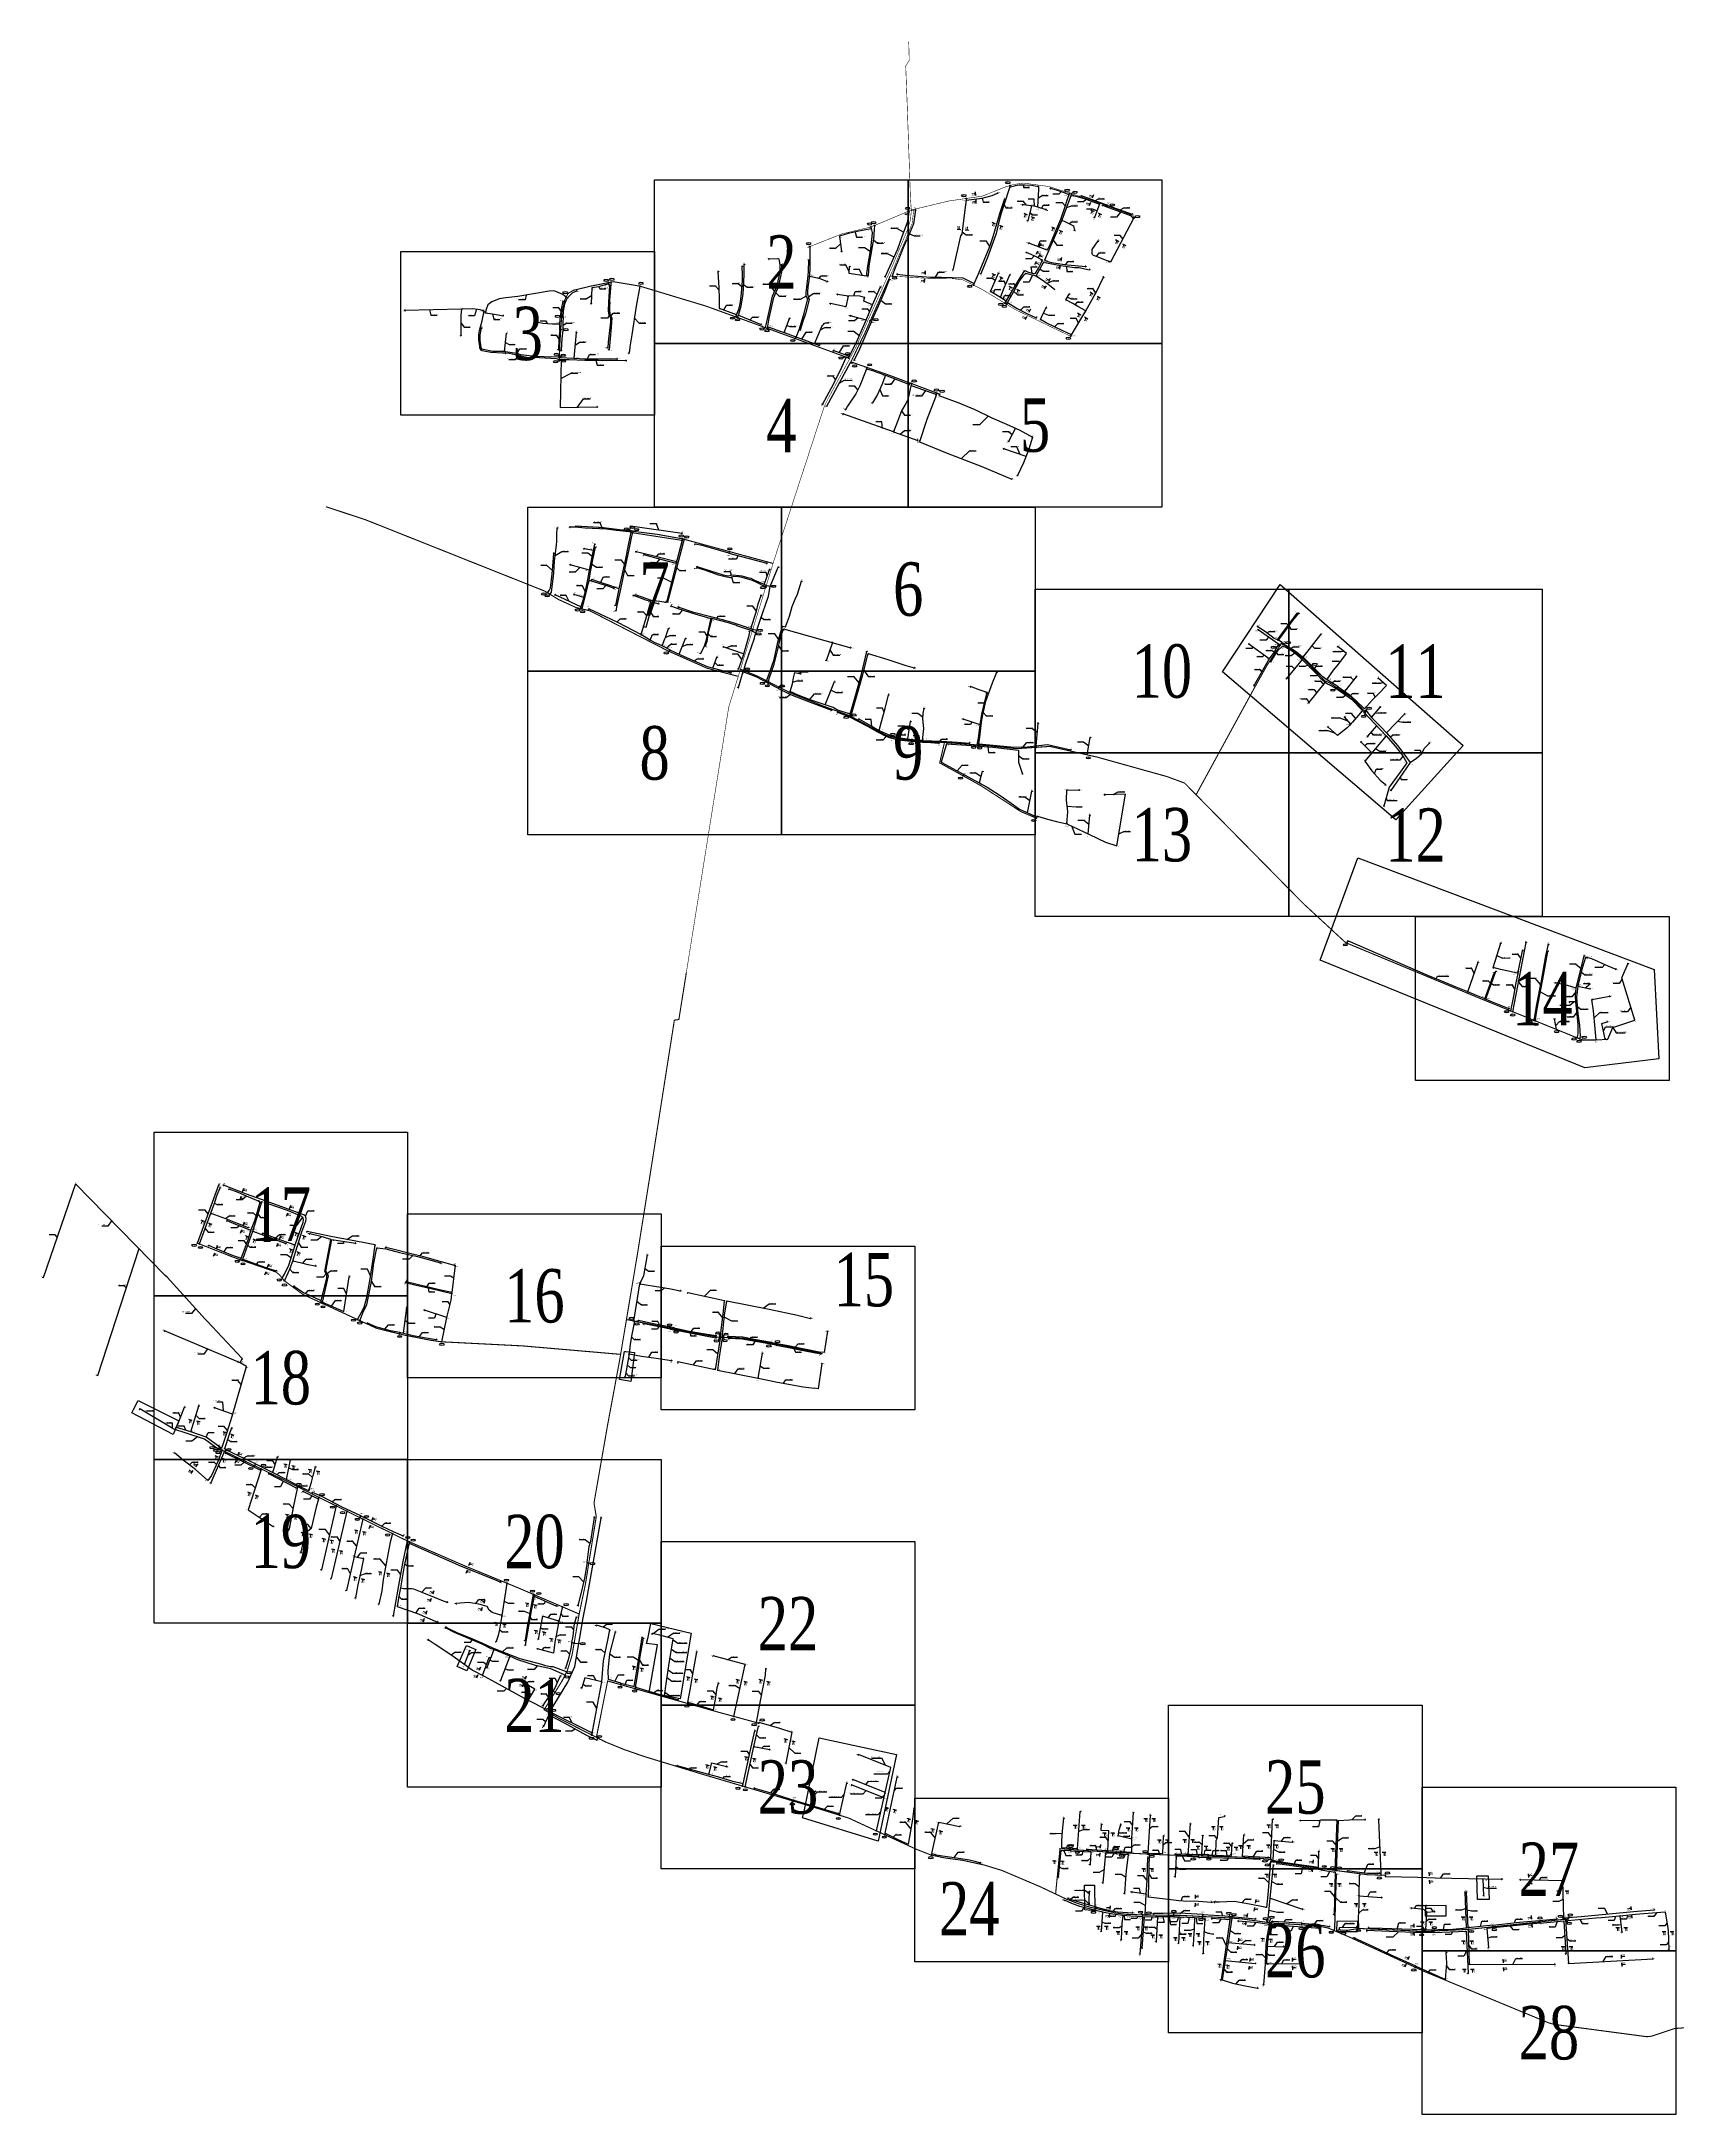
# Model space of a CAD drawing. Extents: x 549410 to 552487, y 2340860 to 2344743.
import ezdxf
from ezdxf.enums import TextEntityAlignment as Align

# ---------------------------------------------------------------- set-up
doc = ezdxf.new("R2010")
doc.units = 0
doc.header["$MEASUREMENT"] = 0
doc.linetypes.add('DASHED', pattern=[0.75, 0.5, -0.25])
for name, color, linetype in [('110', 5, 'DASHED'), ('160', 5, 'DASHED'), ('225', 5, 'DASHED'), ('315', 5, 'DASHED'), ('50', 2, 'Continuous'), ('63', 1, 'Continuous'), ('90', 5, 'DASHED'), ('ten dai khoi thuy', 210, 'Continuous'), ('Text D-L', 7, 'Continuous'), ('Text phu kien', 2, 'Continuous')]:
    doc.layers.add(name, color=color, linetype=linetype)
doc.layers.add('MC', color=7, linetype='Continuous', lineweight=13)
doc.styles.add('HH', font='VHHELS.TTF')
doc.styles.add('style1', font='VHTIME.TTF', dxfattribs={"width": 0.75})
doc.styles.add('Text', font='vntimeh.shx', dxfattribs={"width": 0.75, "bigfont": 'vn.shx'})
doc.styles.add('TextNode', font='vntimeh1.shx', dxfattribs={"width": 0.7, "bigfont": 'vn.shx'})
doc.linetypes.add('ZIGZAG', pattern='A,0.0001,-0.2,[131,ltypeshp.shx,S=0.2,R=0,X=-0.2,Y=0],-0.4,[131,ltypeshp.shx,S=0.2,R=180,X=0.2,Y=0],-0.2', length=0.8001)

# ---------------------------------------------------------------- blocks, each defined once
blk = doc.blocks.new('pt')
at = {"color": 3, "linetype": 'Continuous'}
blk.add_line((1, -0.7), (1, 0.7), dxfattribs=at)
blk = doc.blocks.new('bit')
at = {"color": 3, "linetype": 'Continuous'}
for points in [[(-0.3, -0.9), (-0.3, 0.9)], [(-0.3, 0.9), (0.4, 0.9)], [(-0.3, -0.9), (0.4, -0.9)]]:
    blk.add_lwpolyline(points, dxfattribs=at)
blk = doc.blocks.new('con')
at = {"color": 3, "linetype": 'Continuous'}
for points in [[(0, 0.7), (0, -0.7)], [(0, 0.7), (1.4, 0.3)], [(1.4, 0.3), (1.4, -0.3)], [(0, -0.7), (1.4, -0.3)]]:
    blk.add_lwpolyline(points, dxfattribs=at)
blk = doc.blocks.new('Daudai')
at = {"layer": 'ten dai khoi thuy', "color": 3}
blk.add_circle((0, 0), 0.75, dxfattribs=at)
blk = doc.blocks.new('Mc1-1')
at = {"layer": 'MC'}
for points in [[(-7, -0.9), (-8.4, 0.2), (-8.4, -0.9)], [(8.2, -0.9), (6.8, 0.2), (6.8, -0.9)]]:
    blk.add_hatch(color=256, dxfattribs=at).paths.add_polyline_path(points)
at = {"layer": '63'}
for points in [[(-11.9, 0.2), (-5, 0.2)], [(3.4, 0.2), (10.2, 0.2)]]:
    blk.add_lwpolyline(points, dxfattribs=at)
at = {"layer": 'MC'}
for p, q in [((-8.4, 0.2), (-9.8, -0.9)), ((-8.4, 0.2), (-8.4, -6.2)), ((-8.4, 0.2), (-7, -0.9)), ((6.8, 0.2), (5.4, -0.9)), ((6.8, 0.2), (6.8, -6.2)), ((6.8, 0.2), (8.2, -0.9)), ((-9.8, -0.9), (-7.2, -0.9)), ((5.4, -0.9), (8, -0.9))]:
    blk.add_line(p, q, dxfattribs=at)
at = {"style": 'HH'}
for p in [(-8, -6.4), (7.3, -6.4)]:
    blk.add_text('1', height=5, rotation=0.112, dxfattribs=at).set_placement(p)
blk = doc.blocks.new('Mc2-2')
at = {"layer": 'MC'}
for points in [[(-7, -0.9), (-8.4, 0.2), (-8.4, -0.9)], [(8.2, -0.9), (6.8, 0.2), (6.8, -0.9)]]:
    blk.add_hatch(color=256, dxfattribs=at).paths.add_polyline_path(points)
at = {"layer": '63'}
for points in [[(-11.9, 0.2), (-5, 0.2)], [(3.4, 0.2), (10.2, 0.2)]]:
    blk.add_lwpolyline(points, dxfattribs=at)
at = {"layer": 'MC'}
for p, q in [((-8.4, 0.2), (-9.8, -0.9)), ((-8.4, 0.2), (-8.4, -6.2)), ((-8.4, 0.2), (-7, -0.9)), ((6.8, 0.2), (5.4, -0.9)), ((6.8, 0.2), (6.8, -6.2)), ((6.8, 0.2), (8.2, -0.9)), ((-9.8, -0.9), (-7.2, -0.9)), ((5.4, -0.9), (8, -0.9))]:
    blk.add_line(p, q, dxfattribs=at)
at = {"style": 'HH'}
for p in [(-8, -6.4), (7.3, -6.4)]:
    blk.add_text('2', height=5, rotation=0.112, dxfattribs=at).set_placement(p)
blk = doc.blocks.new('Mc3-3')
at = {"layer": 'MC'}
for points in [[(-6.7, -0.9), (-8.1, 0.2), (-8.1, -0.9)], [(8.6, -0.9), (7.2, 0.2), (7.2, -0.9)]]:
    blk.add_hatch(color=256, dxfattribs=at).paths.add_polyline_path(points)
at = {"layer": '63'}
for points in [[(-11.5, 0.2), (-4.7, 0.2)], [(3.7, 0.2), (10.6, 0.2)]]:
    blk.add_lwpolyline(points, dxfattribs=at)
at = {"layer": 'MC'}
for p, q in [((-8.1, 0.2), (-9.5, -0.9)), ((-8.1, 0.2), (-8.1, -6.2)), ((-8.1, 0.2), (-6.7, -0.9)), ((7.2, 0.2), (5.8, -0.9)), ((7.2, 0.2), (7.2, -6.2)), ((7.2, 0.2), (8.6, -0.9)), ((-9.5, -0.9), (-6.9, -0.9)), ((5.8, -0.9), (8.4, -0.9))]:
    blk.add_line(p, q, dxfattribs=at)
at = {"style": 'HH'}
for p in [(-7.6, -6.4), (7.6, -6.4)]:
    blk.add_text('3', height=5, rotation=0.112, dxfattribs=at).set_placement(p)
blk = doc.blocks.new('Mc4-4')
at = {"layer": 'MC'}
for points in [[(-6.7, -0.8), (-8.1, 0.3), (-8.1, -0.8)], [(8.5, -0.8), (7.1, 0.3), (7.1, -0.8)]]:
    blk.add_hatch(color=256, dxfattribs=at).paths.add_polyline_path(points)
at = {"layer": '63'}
for points in [[(-11.6, 0.3), (-4.7, 0.3)], [(3.7, 0.3), (10.6, 0.3)]]:
    blk.add_lwpolyline(points, dxfattribs=at)
at = {"layer": 'MC'}
for p, q in [((-8.1, 0.3), (-9.5, -0.8)), ((-8.1, 0.3), (-8.1, -6.1)), ((-8.1, 0.3), (-6.7, -0.8)), ((7.1, 0.3), (5.7, -0.8)), ((7.1, 0.3), (7.1, -6.1)), ((7.1, 0.3), (8.5, -0.8)), ((-9.5, -0.8), (-6.9, -0.8)), ((5.7, -0.8), (8.3, -0.8))]:
    blk.add_line(p, q, dxfattribs=at)
at = {"style": 'HH'}
for p in [(-7.7, -6.3), (7.6, -6.3)]:
    blk.add_text('4', height=5, rotation=0.112, dxfattribs=at).set_placement(p)
blk = doc.blocks.new('Mc5-5')
at = {"layer": 'MC'}
for points in [[(-6.8, -0.8), (-8.2, 0.3), (-8.2, -0.8)], [(8.5, -0.8), (7.1, 0.3), (7.1, -0.8)]]:
    blk.add_hatch(color=256, dxfattribs=at).paths.add_polyline_path(points)
at = {"layer": '63'}
for points in [[(-11.6, 0.3), (-4.7, 0.3)], [(3.6, 0.3), (10.5, 0.3)]]:
    blk.add_lwpolyline(points, dxfattribs=at)
at = {"layer": 'MC'}
for p, q in [((-8.2, 0.3), (-9.6, -0.8)), ((-8.2, 0.3), (-8.2, -6.2)), ((-8.2, 0.3), (-6.8, -0.8)), ((7.1, 0.3), (5.7, -0.8)), ((7.1, 0.3), (7.1, -6.2)), ((7.1, 0.3), (8.5, -0.8)), ((-9.6, -0.8), (-7, -0.8)), ((5.7, -0.8), (8.3, -0.8))]:
    blk.add_line(p, q, dxfattribs=at)
at = {"style": 'HH'}
for p in [(-7.7, -6.4), (7.5, -6.4)]:
    blk.add_text('5', height=5, rotation=0.112, dxfattribs=at).set_placement(p)

msp = doc.modelspace()

# ---------------------------------------------------------------- linework, layer by layer
at = {"layer": '110', "ltscale": 10, "const_width": 1}
msp.add_lwpolyline([(551043.7, 2344428.3), (551110.3, 2344444.2), (551171.6, 2344453), (551215.3, 2344470.3), (551229.6, 2344474.7), (551249.1, 2344477.6), (551297, 2344471.1), (551368.9, 2344448), (551436.3, 2344423.5), (551454.5, 2344416.7), (551457.6, 2344410.7)], dxfattribs=at)
at = {"layer": '110', "color": 4, "ltscale": 10, "const_width": 2}
for points in [[(550923.9, 2344149.1), (550734.5, 2344218.2), (550654.7, 2344247.1), (550530.6, 2344284.6), (550480.7, 2344292.9), (550439.7, 2344284.8), (550406, 2344276.7), (550395.9, 2344270.6), (550390.1, 2344259), (550384.6, 2344235), (550380.6, 2344171.8), (550380, 2344143.4)], [(550494.7, 2342283.9), (550311.8, 2342299.7), (550159.7, 2342307.4), (550138.4, 2342310.4), (550088.5, 2342320.2), (550037.7, 2342332.7), (550003.6, 2342348.3), (549899.6, 2342396.1), (549864.1, 2342422.3), (549856.2, 2342432.4), (549849.5, 2342438), (549770.8, 2342465.2), (549700.4, 2342492.8)], [(551309.3, 2341273.2), (551317.5, 2341358.1), (551406.6, 2341351.8), (551513, 2341346.5), (551658.5, 2341342.2), (551713.1, 2341338.4), (551716.6, 2341333.4), (551836.1, 2341317), (551894.2, 2341309.2), (551927.4, 2341308.4)]]:
    msp.add_lwpolyline(points, dxfattribs=at)
at = {"layer": '160', "ltscale": 10}
for points, const_width in [([(551043.7, 2344428.3), (551040.6, 2344401.8), (551025.9, 2344365.5), (551014.9, 2344340.1), (551006.3, 2344318.5), (550999.3, 2344303.6)], 1), ([(550719.1, 2343567.2), (550750.5, 2343554.3)], 2), ([(550750.5, 2343554.3), (550813.2, 2343522.5), (550870.2, 2343499.6), (550924.9, 2343479.5), (550978.8, 2343449.9), (550993.6, 2343442.8), (551015.7, 2343436.8), (551040.5, 2343433.3), (551063.6, 2343431.5), (551101.2, 2343429.9), (551185.6, 2343423.6), (551236.3, 2343418.3), (551298.6, 2343422.5), (551387.6, 2343402.4), (551518, 2343366), (551550.8, 2343353.9), (551572.4, 2343332)], 2), ([(551101.2, 2343429.9), (551092.2, 2343391.7), (551169.1, 2343349.2), (551244.1, 2343300.5), (551273.3, 2343288.2)], 2)]:
    msp.add_lwpolyline(points, dxfattribs=dict(at, const_width=const_width))
msp.add_lwpolyline([(551039.1, 2344427.1), (551043.7, 2344428.3)], dxfattribs=at)
at = {"layer": '160', "color": 9, "ltscale": 10, "true_color": 0xafd9aa, "const_width": 2}
msp.add_lwpolyline([(550417, 2341797.6), (550302.3, 2341846.8), (550204.1, 2341887.2), (550094.8, 2341934.6), (549990.7, 2341985.8), (549907.4, 2342027.1), (549855.8, 2342052.8), (549740.4, 2342108.2)], dxfattribs=at)
at = {"layer": '225', "ltscale": 10, "const_width": 2}
for points in [[(550714.9, 2343553.7), (550656.4, 2343569), (550583.6, 2343601.3), (550512.5, 2343637.7), (550437.4, 2343676.4), (550411.2, 2343682.6), (550378.2, 2343697.7), (550352.8, 2343713.3), (550018.4, 2343846.4), (549942.8, 2343871.5)], [(550417, 2341797.6), (550403.5, 2341719.7), (550394.8, 2341691.8), (550384, 2341670.5), (550351.3, 2341618.2), (550378.5, 2341602.5), (550466.6, 2341557.9), (550500.7, 2341544), (550539.2, 2341530.6), (550643.9, 2341498.7), (550845.6, 2341439.1), (550921.7, 2341415.5), (551048, 2341357.2), (551075.8, 2341346.3), (551100.5, 2341341), (551135.3, 2341336.3), (551175.2, 2341327.6), (551208.9, 2341317.3), (551280.2, 2341287), (551329.1, 2341263.8), (551351.1, 2341255.4), (551374.9, 2341248.2), (551422.5, 2341237.5), (551442.1, 2341235.2), (551491.1, 2341233.4), (551541.5, 2341233.3), (551637.6, 2341228.3), (551657.5, 2341226.6), (551712.6, 2341219.2), (551789.3, 2341214.3), (551801.8, 2341213.4), (551820.1, 2341209.4), (551858.2, 2341193.2), (552000.4, 2341127.9), (552059.1, 2341103.7), (552232.3, 2341032.1), (552243.2, 2341029), (552416.3, 2341006), (552421.5, 2341006.3), (552425.9, 2341007.1), (552468.8, 2341021.3), (552483.7, 2341022.4), (552486.3, 2341022.4)]]:
    msp.add_lwpolyline(points, dxfattribs=at)
at = {"layer": '225', "color": 6, "ltscale": 10, "const_width": 2}
msp.add_lwpolyline([(550617.7, 2342998.8), (550603.7, 2342911), (550595.3, 2342909.9), (550552, 2342634), (550526.6, 2342474.7), (550493.1, 2342274.7), (550470.1, 2342150.7), (550444.8, 2342005.7), (550449, 2341980.1), (550428.8, 2341853.9), (550417, 2341797.6)], dxfattribs=at)
at = {"layer": '315', "color": 6, "ltscale": 10, "const_width": 1}
msp.add_lwpolyline([(551034.2, 2344742.3), (551035.2, 2344707.6), (551028.6, 2344696.6), (551031.8, 2344612.5), (551037.5, 2344448.9), (551039.1, 2344427.1), (551037.7, 2344409.4), (551032.3, 2344391.1), (551003.2, 2344321.6), (550935.2, 2344170), (550883.6, 2344074.6), (550876.2, 2344059.8), (550783.2, 2343775), (550713.3, 2343548.3), (550697.2, 2343496.5), (550617.7, 2342998.8)], dxfattribs=at)
at = {"layer": '50', "color": 1}
for p, q in [((550568.2, 2341758.2), (550553.5, 2341761)), ((550593.3, 2341751.3), (550568.2, 2341758.2))]:
    msp.add_line(p, q, dxfattribs=at)
at = {"layer": '50', "color": 6}
msp.add_line((551000.6, 2341510), (550940.2, 2341534.2), dxfattribs=at)
at = {"layer": '50', "color": 2}
for p, q in [((550853.1, 2341438.7), (550859.3, 2341466.1)), ((550987.7, 2341453.4), (550927.2, 2341477.4)), ((550990, 2341463.4), (550929.7, 2341487.6))]:
    msp.add_line(p, q, dxfattribs=at)
at = {"layer": '50', "ltscale": 10}
for points in [[(551141.6, 2344445.3), (551139.9, 2344432.7), (551134, 2344382.2), (551131.5, 2344379), (551116.7, 2344314.7)], [(551141.6, 2344445.3), (551171.9, 2344449.6), (551190.5, 2344454.4), (551200.4, 2344458.9)], [(551142.1, 2344448.8), (551141.6, 2344445.3)], [(551155.7, 2344286.4), (551165.2, 2344307.8), (551185.9, 2344359), (551192.5, 2344377.4), (551201, 2344407.5), (551205.2, 2344422.3), (551213, 2344444.7), (551213.7, 2344447.5)], [(551223.6, 2344470.6), (551225.4, 2344470.4), (551234.3, 2344473.1), (551240.4, 2344474.1), (551251.8, 2344474.5), (551264.3, 2344473.4), (551277.3, 2344471.4)], [(551277.3, 2344471.4), (551277.2, 2344465.6), (551275.3, 2344433.2)], [(551334.3, 2344455.7), (551331.7, 2344448.5), (551325.3, 2344429.4), (551318.4, 2344409.5), (551309.4, 2344387.8), (551298.9, 2344363.2), (551293.6, 2344351.8)], [(551334.3, 2344455.7), (551325.8, 2344459.2), (551311, 2344464.5), (551299.7, 2344467.6)], [(551335.4, 2344458.8), (551334.3, 2344455.7)], [(551338.2, 2344455.6), (551363, 2344448.4), (551378, 2344442.8), (551391.4, 2344437.9)], [(551407.3, 2344435.7), (551357.9, 2344453.5)], [(551034.4, 2344425.1), (551033.8, 2344417.8), (551031.3, 2344403.6), (551021.2, 2344376.7), (551013.3, 2344353.5), (550990.3, 2344302.3)], [(551264.4, 2344434.9), (551264.4, 2344434.9), (551247.8, 2344436.9)], [(551264.4, 2344434.9), (551257.1, 2344406.8)], [(551275.3, 2344433.2), (551264.4, 2344434.9)], [(551275.3, 2344433.2), (551291.2, 2344428)], [(551321.2, 2344408.3), (551326.7, 2344405.5), (551342.7, 2344397.4), (551345, 2344388.9)], [(551391.4, 2344437.9), (551382, 2344412.8)], [(551455.3, 2344411), (551451.2, 2344415.3), (551446.8, 2344417.7), (551422.5, 2344426.3), (551409.2, 2344431.1), (551397.9, 2344435.5)], [(551406.7, 2344434.2), (551407.3, 2344435.7)], [(551407.3, 2344435.7), (551453, 2344419.4)], [(550964.1, 2344392.1), (550940.6, 2344387.3), (550920.6, 2344383), (550904.3, 2344377.9)], [(550904.3, 2344377.9), (550908.6, 2344349.6)], [(550964.1, 2344392.1), (550964.6, 2344390.3), (550965.6, 2344385.2), (550965.6, 2344383.7), (550962.6, 2344354.6), (550957.1, 2344321.8), (550954.6, 2344303)], [(550970.3, 2344398.3), (550969.7, 2344390.9), (550968.3, 2344372.8), (550965.6, 2344358.5), (550959.6, 2344322.8), (550958, 2344304.3)], [(550963.1, 2344395.4), (550964.1, 2344392.1)], [(551005.2, 2344307.3), (551008.3, 2344316.6), (551017.7, 2344339.7), (551024.7, 2344356.9), (551030.9, 2344371)], [(551293.6, 2344351.8), (551259.4, 2344365.2)], [(551411.9, 2344329.6), (551385.9, 2344340), (551380.5, 2344342.2), (551378.6, 2344343.9), (551378, 2344345.9), (551377.8, 2344348.4), (551378.1, 2344352.9), (551389.2, 2344369.3)], [(550765.7, 2344206.8), (550767.4, 2344211.8), (550770.6, 2344225.6), (550774.4, 2344242.9), (550779.3, 2344265.7), (550787.1, 2344283.8), (550791.8, 2344302.4), (550793.6, 2344311.6), (550793.6, 2344324.1), (550792.3, 2344332.5), (550791.3, 2344334.8), (550790, 2344335.6), (550788.5, 2344335.9), (550772.2, 2344335.3)], [(551251.4, 2344313.7), (551256.9, 2344311.5), (551267.4, 2344308.4), (551269.5, 2344308.2), (551271.4, 2344309.1), (551272.7, 2344310.8), (551277.1, 2344318.1), (551285, 2344333.2)], [(551285, 2344333.2), (551271.6, 2344340.3), (551263.5, 2344343.8), (551255.1, 2344347.5)], [(550472.5, 2344289), (550457.1, 2344284.4), (550453.7, 2344283.5), (550441, 2344281.5)], [(550472.5, 2344289), (550473.6, 2344285.7), (550472.1, 2344254.7), (550471.6, 2344238), (550472.6, 2344230), (550474.2, 2344228.1), (550475.5, 2344225), (550475.4, 2344217.6), (550471.5, 2344179.8), (550470.6, 2344169)], [(550471.8, 2344291.1), (550472.5, 2344289)], [(550476.2, 2344292), (550476.6, 2344288.9), (550474.1, 2344257.6), (550474.7, 2344252.6), (550474, 2344248.2), (550473.5, 2344239.9), (550474.3, 2344232.2), (550477.9, 2344225.1), (550476.7, 2344207.7), (550473.1, 2344165.2)], [(550679.8, 2344242.9), (550679.8, 2344260.6), (550679.3, 2344281.6), (550677.4, 2344311.7)], [(550711.8, 2344230.8), (550712.3, 2344232), (550716.2, 2344241.7), (550718.2, 2344248.9), (550719.3, 2344255.1), (550721, 2344271.4), (550722.7, 2344294.9), (550723.2, 2344305.8), (550722.4, 2344321.4)], [(550715.1, 2344229.9), (550715.8, 2344231.8), (550720.5, 2344247.5), (550724.2, 2344269.7), (550725.9, 2344305.8), (550726.2, 2344325.5)], [(550770.4, 2344208.6), (550770.6, 2344209.6), (550772.9, 2344224.3), (550781.7, 2344263.1), (550788.9, 2344280.9), (550793.5, 2344296.7), (550796.3, 2344311.5), (550796.3, 2344324.5)], [(550848.2, 2344303.5), (550863.5, 2344300.3), (550869.8, 2344298.2), (550881.4, 2344293.2)], [(550954.6, 2344303), (550922.4, 2344308.3)], [(550964.7, 2344218.3), (550980.3, 2344253.6), (550988.7, 2344273.5), (550998.5, 2344296.8)], [(551003.8, 2344303.3), (551005.2, 2344307.3)], [(551012.6, 2344306.7), (551028.1, 2344304.9), (551059.6, 2344302.5), (551074.9, 2344301.4), (551095.4, 2344301.1)], [(551187.5, 2344274.3), (551202.4, 2344309)], [(551205.9, 2344263.3), (551212.2, 2344280.1), (551217.9, 2344292.9), (551223.7, 2344305.8)], [(551216.5, 2344256.5), (551226.9, 2344273.4), (551243.6, 2344301.1), (551251.4, 2344313.7)], [(551274.5, 2344302.5), (551288.3, 2344293.5), (551298, 2344286.6), (551307.6, 2344278)], [(550380.7, 2344213.1), (550381.5, 2344223), (550383.6, 2344241.7), (550386.8, 2344256.5)], [(550386.8, 2344227.1), (550387.5, 2344237.7), (550390, 2344251.3), (550393.8, 2344260.5), (550399.5, 2344267.3), (550405.3, 2344272.7), (550412.9, 2344275.7)], [(550441, 2344281.5), (550439.6, 2344251.9)], [(550530.6, 2344284.6), (550523.8, 2344247), (550515.4, 2344193.6), (550512.1, 2344170.9), (550511.3, 2344162.8), (550510.1, 2344158.9)], [(550916.3, 2344245.5), (550888, 2344251.8)], [(550920.5, 2344266), (550901.1, 2344268.9)], [(550920.5, 2344266), (550916.3, 2344245.5)], [(550951.7, 2344263.4), (550942.6, 2344265.6), (550931.6, 2344266.1), (550920.5, 2344266)], [(550950.4, 2344256.6), (550951.7, 2344263.4)], [(550966.4, 2344249.8), (550950.4, 2344256.6)], [(551205.9, 2344263.3), (551187.5, 2344274.3)], [(551216.5, 2344256.5), (551205.9, 2344263.3)], [(551214.1, 2344252.6), (551216.5, 2344256.5)], [(551219.3, 2344253.9), (551237.2, 2344242.9), (551255.2, 2344233.2), (551272.8, 2344225)], [(551328.5, 2344258.8), (551334.9, 2344269.6)], [(551365.8, 2344238.3), (551350.7, 2344246.7), (551341.4, 2344251.8), (551328.5, 2344258.8)], [(550196.6, 2344241.4), (550195.3, 2344230.4), (550195.5, 2344215.9), (550195.5, 2344192.2)], [(550237.1, 2344238.4), (550231.3, 2344240.4), (550217.7, 2344242.2), (550196.6, 2344241.4)], [(550380.7, 2344213.1), (550367, 2344213.4), (550349.2, 2344214.4), (550337.4, 2344217)], [(550380.5, 2344203.5), (550380.7, 2344213.1)], [(550386.8, 2344227.1), (550386.6, 2344216), (550386.5, 2344202.4), (550384.3, 2344186), (550383.5, 2344164.8)], [(550384.1, 2344227.3), (550386.8, 2344227.1)], [(550711.8, 2344230.8), (550679.8, 2344242.9)], [(550710.2, 2344227), (550711.8, 2344230.8)], [(550713.6, 2344225.8), (550715.1, 2344229.9)], [(550715.1, 2344229.9), (550758, 2344212.8)], [(550801.2, 2344197.5), (550810.8, 2344224.1)], [(550954.6, 2344221.1), (550924.9, 2344229)], [(550964.7, 2344218.3), (550952, 2344189.7), (550942, 2344166.7), (550932.2, 2344146)], [(550962.1, 2344219.4), (550964.7, 2344218.3)], [(551281.3, 2344221.9), (551283.1, 2344226.6), (551290, 2344240.8), (551291.8, 2344244.3)], [(551339.2, 2344193.5), (551323, 2344201.1), (551291.7, 2344215.9), (551281.3, 2344221.9)], [(550277.4, 2344162.1), (550280.9, 2344196.4)], [(550380.5, 2344203.5), (550379.3, 2344189.4), (550379, 2344184), (550378.1, 2344165.7)], [(550382.6, 2344203.4), (550380.5, 2344203.5)], [(550407.6, 2344149.4), (550411.8, 2344198)], [(550769.8, 2344205.3), (550770.4, 2344208.6)], [(550770.4, 2344208.6), (550779.9, 2344205.1), (550787.9, 2344202.4), (550801.2, 2344197.5)], [(550380, 2344147.3), (550398.4, 2344147.2), (550427.8, 2344145.9), (550452.3, 2344146.2), (550459.9, 2344145.5), (550475.1, 2344145.8), (550504.6, 2344145)], [(550380.1, 2344150.8), (550407.6, 2344149.4)], [(550407.6, 2344149.4), (550427.8, 2344148.4), (550447.9, 2344148.2), (550487.8, 2344148.3)], [(550917.1, 2344151.6), (550908.4, 2344131.9), (550892.9, 2344100.5), (550872.7, 2344063.2)], [(550956.2, 2344132.2), (550955.2, 2344129.7)], [(550955.2, 2344129.7), (550953.1, 2344124.6), (550942.6, 2344098.1), (550935, 2344082.6), (550919.8, 2344059.5), (550915.6, 2344052.9)], [(550955.2, 2344129.7), (550968.3, 2344125.7), (550974.3, 2344123.7), (550990.5, 2344117.6)], [(550990.5, 2344117.6), (550983.8, 2344099.6), (550976, 2344081.9), (550966.3, 2344066)], [(551039.5, 2344102.1), (551036.7, 2344092.5), (551032.5, 2344071.6), (551028.5, 2344064.5), (551020.9, 2344050.8), (551013.1, 2344031.2), (551005.6, 2344011.5)], [(551005.6, 2344011.5), (550911.1, 2344045.3)], [(551005.6, 2344011.5), (551051.1, 2343995.6)]]:
    msp.add_lwpolyline(points, dxfattribs=at)
at = {"layer": '50'}
for points in [[(551034.1, 2344421.4), (551028.7, 2344418.9)], [(551046.8, 2344427.3), (551042.9, 2344401.1), (551030.9, 2344371)], [(551095.4, 2344301.1), (551135.7, 2344299.9), (551157, 2344289.2)], [(550801.2, 2344197.5), (550866.9, 2344173.4)], [(550383.2, 2344147.3), (550381.7, 2344057.3), (550450.7, 2344058.3)], [(550929.7, 2344141.3), (550929, 2344139.5), (550926.1, 2344140.5), (550924.8, 2344140.9), (550880.1, 2344059.4)], [(550923, 2344153), (550892.9, 2344163.8)], [(550990.5, 2344117.6), (551035.4, 2344100.6)], [(551038.5, 2344098.6), (551085.1, 2344082)], [(551234.3, 2344018.3), (551221, 2343993.7)], [(551253.9, 2343965.4), (551212.4, 2343980)], [(550365.3, 2343711.6), (550369.5, 2343746.8), (550371.1, 2343769.2), (550372.6, 2343784.6), (550374.8, 2343799.8), (550374.9, 2343806.3), (550375.4, 2343818.9), (550376.1, 2343831.7)], [(550519.8, 2343821.6), (550510.6, 2343824.1), (550486.6, 2343826.9), (550468.2, 2343829.7), (550428, 2343831.3), (550409.4, 2343832.9), (550399.7, 2343833.2)], [(550517.5, 2343825.7), (550514.2, 2343813.1), (550512.2, 2343804.1), (550509.2, 2343788.1), (550502.4, 2343756.5), (550494.2, 2343717.2), (550487.6, 2343686.3)], [(550514.3, 2343826.1), (550509.2, 2343802.7), (550503.4, 2343770.9), (550499.8, 2343757.2), (550491.4, 2343717.4)], [(550609.5, 2343807.9), (550519.8, 2343821.6)], [(550361, 2343714.6), (550363.4, 2343719.4), (550365.2, 2343734.8), (550367, 2343751.8), (550369.5, 2343783.9)], [(550435.7, 2343733.7), (550439, 2343752.5), (550442.4, 2343771.7), (550447.3, 2343795.7)], [(550436.1, 2343752.8), (550442, 2343780.9), (550446.3, 2343801.2)], [(550599.4, 2343768.1), (550560, 2343778), (550537.1, 2343783.8), (550523.5, 2343787)], [(550613.5, 2343810.4), (550611.6, 2343804), (550602.3, 2343768.2), (550590.4, 2343723), (550582.6, 2343692.7)], [(550697.5, 2343784.3), (550682.4, 2343788.6), (550647.3, 2343798.5), (550634, 2343801.2)], [(550698.4, 2343787.4), (550697.5, 2343784.3)], [(550697.5, 2343784.3), (550768.2, 2343765.7)], [(550436.1, 2343752.8), (550400.4, 2343762.9)], [(550419.4, 2343680.6), (550424.2, 2343696.7), (550429.5, 2343716.7), (550433.2, 2343735), (550436.1, 2343752.8)], [(550598.7, 2343765.3), (550572.6, 2343772.2), (550538.2, 2343781.2)], [(550766.5, 2343720.8), (550750, 2343729.6), (550741.7, 2343733.2), (550722.5, 2343738.7), (550715.4, 2343739.9), (550706.7, 2343740.5), (550702.3, 2343739.2), (550700.2, 2343738.5), (550690.4, 2343740.2), (550678.2, 2343743.5), (550652.3, 2343752.4), (550637.2, 2343756.9)], [(550763.6, 2343725.7), (550761.1, 2343727), (550745.9, 2343733.5), (550739.2, 2343736.9), (550735.6, 2343737.6), (550722.2, 2343741.6), (550705, 2343743.2), (550699.2, 2343741.8), (550695.3, 2343741.4), (550687.4, 2343743.1), (550637.7, 2343758.9)], [(550763.6, 2343725.7), (550767.3, 2343735.6), (550773.6, 2343753.9)], [(550357.7, 2343710.3), (550361, 2343714.6)], [(550362.4, 2343707.4), (550365.3, 2343711.6)], [(550422.4, 2343679.9), (550423.9, 2343686), (550429.8, 2343709.9), (550435.7, 2343733.7)], [(550435.7, 2343733.7), (550453.8, 2343728.3), (550471.9, 2343722.5), (550481.8, 2343718.7)], [(550491.4, 2343717.4), (550484.9, 2343719.9), (550474.3, 2343723.9), (550460.7, 2343728.5), (550453.5, 2343730.9), (550440.9, 2343734.9)], [(550491.4, 2343717.4), (550484.9, 2343686.7)], [(550551.2, 2343693.8), (550541.8, 2343696.7), (550518.7, 2343705.2)], [(550738.2, 2343642.8), (550745.6, 2343664.4), (550749, 2343675.9), (550752, 2343689.7), (550757.6, 2343704.9)], [(550767.4, 2343723.7), (550763.6, 2343725.7)], [(550487.6, 2343686.3), (550485.9, 2343676.4)], [(550532.2, 2343632), (550534.2, 2343636.6), (550543.7, 2343666.8), (550551.2, 2343693.8)], [(550738.2, 2343642.8), (550722.2, 2343648.1), (550703.4, 2343654.7), (550685.6, 2343659.6), (550663.5, 2343665.2), (550631.5, 2343673.5), (550602.7, 2343683.4)], [(551725.1, 2343622.2), (551737.8, 2343640.2), (551751.6, 2343658.6), (551761.8, 2343672.2)], [(551727, 2343621.2), (551737.3, 2343635.8), (551753.6, 2343658.2), (551764.8, 2343672)], [(550572.3, 2343611.2), (550577.7, 2343624.1), (550578.7, 2343626.8), (550584.5, 2343643.4)], [(550663.4, 2343662.3), (550663, 2343659.9), (550658.3, 2343640.2), (550654.5, 2343619.5), (550650.6, 2343608.3), (550644, 2343596.4)], [(550665.7, 2343661.8), (550662.5, 2343649.8), (550658.9, 2343635.7), (550656, 2343619.1), (550653.2, 2343610.5)], [(550736.9, 2343640.3), (550734.4, 2343627.5), (550723.9, 2343593.1), (550715.5, 2343568)], [(550742.1, 2343641.7), (550738.2, 2343642.8)], [(550771.3, 2343543.7), (550773, 2343549.8), (550782.1, 2343576.8), (550788.5, 2343601.6), (550794.2, 2343626.4), (550800, 2343642.9)], [(550800, 2343642.9), (550925.7, 2343607.4)], [(551725.1, 2343622.2), (551718.9, 2343624.9), (551704.7, 2343635.1), (551687.7, 2343647.3)], [(551726.6, 2343614.1), (551688.9, 2343640.9)], [(551772.8, 2343589.5), (551784.5, 2343603.9), (551805.8, 2343632.2)], [(550604.5, 2343595), (550616.3, 2343624.8)], [(550724.9, 2343596.1), (550687, 2343609.1)], [(551709.5, 2343586.4), (551671.4, 2343614.3)], [(551726.6, 2343614.1), (551721.7, 2343604.6), (551717.9, 2343598.4), (551709.5, 2343586.4)], [(551727, 2343621.2), (551725.1, 2343622.2)], [(551730.2, 2343612), (551726.6, 2343614.1)], [(551733.7, 2343617.4), (551727, 2343621.2)], [(551732.2, 2343615.1), (551733.7, 2343617.4)], [(551736, 2343614.6), (551756.6, 2343602.3), (551760.6, 2343599.6), (551775.5, 2343587.3)], [(551829.9, 2343565.4), (551839.7, 2343577.4), (551843.8, 2343582.4), (551854, 2343596.6)], [(550723.8, 2343562.5), (550714.6, 2343532.4)], [(550790.4, 2343530.9), (550772.5, 2343540.3), (550748.5, 2343552.6), (550723.8, 2343562.5)], [(550812.1, 2343525.5), (550816.5, 2343539.5), (550818.4, 2343551.2), (550821.2, 2343560.8)], [(551709.5, 2343586.4), (551681.4, 2343537.3)], [(551771.1, 2343585.2), (551742.2, 2343550.2)], [(551817.2, 2343547.4), (551809.8, 2343553.1), (551800.9, 2343561.7), (551775.5, 2343587.3)], [(551817.2, 2343547.4), (551829.9, 2343565.4)], [(551851, 2343525.6), (551872.7, 2343553.1)], [(550791.7, 2343533.4), (550790.4, 2343530.9)], [(550790.4, 2343530.9), (550812.7, 2343520), (550849.5, 2343505.1), (550889.8, 2343490.3)], [(550924.6, 2343482.9), (550899.5, 2343491.3), (550893, 2343495.2), (550849.4, 2343509.6), (550827, 2343518.5), (550812.1, 2343525.5)], [(550978.7, 2343452.4), (550982.5, 2343466.6), (550989.8, 2343493.3), (550996.5, 2343518.9)], [(551814.2, 2343542.8), (551783.2, 2343504.2)], [(551838.4, 2343534.1), (551819.8, 2343546.2), (551817.2, 2343547.4)], [(551836.6, 2343531.9), (551838.4, 2343534.1)], [(551838.4, 2343534.1), (551859.4, 2343520), (551871.8, 2343508.2), (551887.8, 2343492.7)], [(551887.8, 2343492.7), (551902.4, 2343509.2), (551915.5, 2343522.3), (551929.2, 2343536.4)], [(551090.9, 2343428.2), (551067.9, 2343429.6), (551059.8, 2343429.9), (551038.2, 2343431.6), (551015.2, 2343434), (551000.9, 2343438.2), (550992, 2343441), (550976.1, 2343449.4), (550957.5, 2343459.7), (550922.9, 2343478.1), (550901.6, 2343486.1)], [(551062.3, 2343456.3), (551060.8, 2343474), (551061.5, 2343484.8), (551063, 2343493.6)], [(551167.9, 2343462.7), (551136.5, 2343473.4)], [(551887.9, 2343488.7), (551886.4, 2343486.5)], [(551886.4, 2343486.5), (551928.5, 2343442.4)], [(551888.9, 2343487.7), (551890.6, 2343489.7)], [(551890.6, 2343489.7), (551901.8, 2343475.9), (551918.8, 2343458.3), (551929.2, 2343448.1), (551949.6, 2343424.5), (551961.8, 2343408.8), (551973.4, 2343392.1)], [(551001.6, 2343440.7), (551000.9, 2343438.2)], [(551032.4, 2343436.7), (551037.8, 2343469.2)], [(551060.2, 2343433.9), (551062.3, 2343456.3)], [(551928.5, 2343442.4), (551888.6, 2343395.1)], [(551928.5, 2343442.4), (551945.6, 2343422.8), (551959.4, 2343404.9), (551967.2, 2343391.6)], [(551165.4, 2343427.6), (551225.4, 2343422), (551251.1, 2343421.4), (551294.2, 2343425.9)], [(551294.2, 2343425.9), (551338.1, 2343416)], [(551888.6, 2343395.1), (551901.4, 2343377), (551917.5, 2343359.6), (551926.9, 2343351)], [(551973.4, 2343392.1), (551985.1, 2343400.2), (551995.2, 2343409.4), (551999.7, 2343418.7), (552009.5, 2343428.9)], [(551967.2, 2343391.6), (551954.9, 2343374), (551947.5, 2343364.7), (551934.3, 2343346.3)], [(551973.4, 2343392.1), (551959.8, 2343372.6), (551936.9, 2343340.1)], [(551330.5, 2343277.7), (551332.5, 2343299.9), (551330, 2343321.6), (551330.4, 2343340.9)], [(551330.4, 2343340.9), (551353.8, 2343340.5)], [(552129.1, 2343008.4), (552142.9, 2343053.8)], [(552165.4, 2342925.7), (552190.4, 2343055.3)], [(552205.2, 2342909.5), (552206.1, 2342913.5), (552210.4, 2342939.1), (552219.2, 2342983.5), (552227.2, 2343030), (552232.2, 2343052)], [(552081.3, 2342962.8), (552100.8, 2343018.4)], [(552175.6, 2342997.5), (552157.3, 2343001.4), (552142.4, 2343004.5), (552129.1, 2343008.4)], [(552175.9, 2342999.4), (552183.8, 2343039.9)], [(552208.1, 2342910.9), (552211.2, 2342931), (552218.7, 2342970.4), (552221.9, 2342986.7), (552231.2, 2343038.5)], [(552284.1, 2342969.9), (552299.5, 2343030.4)], [(552304.3, 2343027.5), (552313, 2343025), (552343.9, 2343011.5), (552358.7, 2343005.2)], [(552370, 2342989.4), (552381.4, 2343016.5)], [(552113.1, 2342949.8), (552131.1, 2342999.7)], [(552115.1, 2342949), (552120.8, 2342965.4), (552127.7, 2342983.2), (552134, 2343001.3)], [(552284.1, 2342969.9), (552268.3, 2342974.6), (552260.1, 2342976.6), (552245.3, 2342979.7)], [(552286.3, 2342876.6), (552287.8, 2342884.5), (552288.3, 2342900.9), (552287, 2342914.9), (552283.7, 2342943.3), (552283, 2342956.3), (552284.1, 2342969.9)], [(552394, 2342909.9), (552370, 2342989.4)], [(552313.9, 2342948.7), (552347.4, 2342954.5)], [(552321.9, 2342873.1), (552319.4, 2342900.7), (552316.7, 2342927.3), (552313.9, 2342948.7)], [(552207.8, 2342908.5), (552208.1, 2342910.9)], [(552321.9, 2342873.1), (552343.4, 2342874.4), (552352.7, 2342896), (552394, 2342909.9)], [(552295, 2342873.1), (552321.9, 2342873.1)], [(549702.1, 2342492.1), (549742.4, 2342601.7)], [(549727.3, 2342548.2), (549733.7, 2342567), (549739.3, 2342582.5), (549744.5, 2342596.1)], [(549817.6, 2342570.5), (549793.9, 2342580), (549778.3, 2342586.9), (549761.5, 2342593.1)], [(549706, 2342490.6), (549727.3, 2342548.2)], [(549727.3, 2342548.2), (549754.9, 2342538.2), (549776.6, 2342529.7), (549797.2, 2342521.6)], [(549806.4, 2342516.8), (549822.9, 2342569.5)], [(549802.3, 2342515.7), (549779, 2342525.4), (549774.2, 2342527.3), (549757.7, 2342533.9)], [(549805.8, 2342514.9), (549867.5, 2342491.5)], [(549884.9, 2342488.6), (549858.2, 2342497.8), (549824.5, 2342510.5)], [(549952.1, 2342499.2), (549938.4, 2342503.2), (549930.5, 2342505.1), (549912.4, 2342509.7)], [(549784, 2342463.7), (549764.4, 2342470.3), (549738.9, 2342480.7), (549723.3, 2342487.6)], [(549787.3, 2342462.3), (549817.7, 2342451.1), (549835.9, 2342444.6), (549849.5, 2342440.4)], [(549933.7, 2342384.3), (549944.3, 2342427.1), (549944.1, 2342432.3), (549941.9, 2342436.6), (549941.2, 2342437.9), (549940.9, 2342439.3), (549946.3, 2342469.3), (549952.1, 2342499.2)], [(549936.5, 2342381.9), (549947.6, 2342431.2), (549942.5, 2342439.7), (549953.8, 2342499.3)], [(549953.8, 2342499.3), (549997.9, 2342492.1)], [(550183.7, 2342450.6), (550156.7, 2342458.1), (550128.2, 2342466), (550094.8, 2342474.3), (550073.1, 2342479.4), (550055.1, 2342484.3)], [(550531.5, 2342417.6), (550537.8, 2342431.1), (550544.8, 2342470.1)], [(549881, 2342459), (549896.7, 2342455.1), (549908.5, 2342452.5), (549923.4, 2342449.6)], [(549976, 2342364), (549986.3, 2342429.2)], [(549933.7, 2342384.3), (549913.5, 2342393.4), (549900.8, 2342399), (549882.8, 2342411.1)], [(550178.7, 2342397.2), (550139.8, 2342406.4), (550111.7, 2342412.8), (550091.8, 2342417.8)], [(550179.1, 2342399.6), (550158.2, 2342404.2), (550128.9, 2342411.1), (550092.9, 2342419.9)], [(550179.1, 2342399.6), (550179.1, 2342399.6)], [(550530.6, 2342415.8), (550569.7, 2342409.8), (550588.6, 2342406.5), (550606.1, 2342402.7)], [(550689.1, 2342383.9), (550620.6, 2342399.1)], [(549932.9, 2342380.8), (549933.7, 2342384.3)], [(549935.9, 2342379.4), (549936.5, 2342381.9)], [(549936.5, 2342381.9), (549976, 2342364)], [(550087.8, 2342323.8), (550094, 2342371)], [(550169.4, 2342352.8), (550127.5, 2342366.8)], [(550520.4, 2342346.2), (550515.9, 2342321.3), (550512.8, 2342303.3), (550510.4, 2342285.1)], [(550595, 2342333.8), (550571.6, 2342338.2), (550552.8, 2342341.8), (550527.9, 2342347.1)], [(550681.7, 2342315.8), (550682.8, 2342329), (550687.5, 2342364.9), (550689.1, 2342383.9)], [(550081.3, 2342324.7), (550063.4, 2342328.2), (550036, 2342335.2), (550020.7, 2342342.6)], [(550080.7, 2342322.1), (550081.3, 2342324.7)], [(550081.3, 2342324.7), (550087.8, 2342323.8)], [(550087.8, 2342323.8), (550105.8, 2342319.4), (550130.3, 2342315), (550149.3, 2342311.5)], [(550588, 2342330.9), (550570, 2342334.7), (550554.2, 2342337.9), (550538.6, 2342340.8)], [(550588.3, 2342332.8), (550588, 2342330.9)], [(550588, 2342330.9), (550611.9, 2342326.6), (550650.4, 2342319.1), (550673.2, 2342314.9)], [(550594.6, 2342331.5), (550595, 2342333.8)], [(550595, 2342333.8), (550623, 2342327.6), (550652.8, 2342322.3), (550672.9, 2342319)], [(550680.1, 2342315.8), (550680.8, 2342313.6), (550672, 2342255.1)], [(550777.3, 2342306.3), (550744.6, 2342311.8), (550723.7, 2342315.8), (550696, 2342317.4)], [(550785.7, 2342301.4), (550761.6, 2342305.2), (550722, 2342312.4), (550696.9, 2342313.7)], [(550510.4, 2342285.1), (550533.7, 2342280.7), (550560.9, 2342276.9), (550590, 2342272.1)], [(550672, 2342255.1), (550601.9, 2342269.9)], [(550752, 2342239.2), (550760.1, 2342286.2)], [(550777, 2342304.7), (550777.3, 2342306.3)], [(550777.3, 2342306.3), (550805.1, 2342301.4), (550839.3, 2342294.2), (550869.9, 2342288.1)], [(550786, 2342303.1), (550785.7, 2342301.4)], [(550785.7, 2342301.4), (550819.1, 2342294.8), (550830.5, 2342292.6), (550869.4, 2342284.6)], [(549689.4, 2342138.9), (549704.7, 2342187.5)], [(549745.3, 2342105.9), (549744.5, 2342104.4), (549736.8, 2342109.3), (549715.5, 2342124.9), (549680.7, 2342136.6), (549657.9, 2342143.9)], [(549689.4, 2342138.9), (549663.1, 2342147.1)], [(549744.3, 2342110), (549718.5, 2342128.9), (549691.4, 2342138.3), (549689.4, 2342138.9)], [(549721.6, 2342047.9), (549698.7, 2342068.2), (549675.5, 2342085.9), (549659, 2342099.2)], [(549748.5, 2342104.3), (549740.1, 2342083.3), (549728.6, 2342057.2), (549721.6, 2342047.9)], [(549752.7, 2342102.3), (549727.3, 2342043.1)], [(549820.7, 2342066.7), (549754.8, 2342098.6)], [(549843.4, 2342062.8), (549852.2, 2342092)], [(549869.1, 2342049.3), (549876.4, 2342086.4)], [(549820.7, 2342066.7), (549797.2, 2341992.5)], [(549821.5, 2342069.2), (549820.7, 2342066.7)], [(549888.9, 2342032.6), (549836, 2342060.2)], [(549889.7, 2342036), (549888.9, 2342032.6)], [(549911.5, 2342030.4), (549915.5, 2342044.4), (549918.7, 2342057), (549923.2, 2342073.4)], [(549888.9, 2342032.6), (549881.8, 2342000), (549873.6, 2341956.9), (549865.7, 2341944.5)], [(549928.6, 2342013), (549924.5, 2341997.9), (549915.2, 2341958), (549907.6, 2341951.7), (549900.2, 2341933.5), (549895.9, 2341913.2)], [(549928.6, 2342013), (549900, 2342027.3)], [(550007.9, 2341981.8), (549973.2, 2341997.9), (549935.1, 2342017.4), (549917.3, 2342025.3)], [(549929.5, 2342016.2), (549928.6, 2342013)], [(549962.1, 2342000), (549934.1, 2341880.4)], [(549797.2, 2341992.5), (549844.1, 2341961.8)], [(549981.7, 2341990.3), (549952.4, 2341864.4)], [(550011.9, 2341975.4), (549995.3, 2341905.3)], [(550006.3, 2341978.2), (550007.9, 2341981.8)], [(550007.9, 2341981.8), (550026.3, 2341972.7), (550047.1, 2341962.4), (550068.9, 2341952.2), (550087.6, 2341943.8)], [(550067.3, 2341948.1), (550063.1, 2341931.9), (550049.9, 2341862.2), (550047.3, 2341840.9), (550041.7, 2341815.9)], [(550094.8, 2341934.6), (550086.9, 2341896.1), (550077.4, 2341844.3), (550068.8, 2341794.5)], [(550099.4, 2341932.6), (550097.9, 2341928), (550089.4, 2341887.8), (550082.6, 2341846.7)], [(550098.7, 2341930.3), (550196.2, 2341887.1), (550257.4, 2341862.8), (550269.6, 2341857.4)], [(549995.3, 2341905.3), (549981, 2341841.7)], [(549995.3, 2341905.3), (550013.2, 2341901.7)], [(550013.2, 2341901.7), (550008.4, 2341879.9), (550002.5, 2341852.1), (549998.1, 2341828.2)], [(550082.6, 2341846.7), (550079.3, 2341831), (550078.6, 2341827.3), (550076.2, 2341811.8)], [(550082.6, 2341846.7), (550088.1, 2341845.5), (550103.2, 2341845.5), (550106.6, 2341844.7), (550122.2, 2341838.7), (550151.7, 2341826.8), (550162.2, 2341822), (550169.6, 2341819.6)], [(550281.8, 2341855.2), (550272, 2341794.9)], [(550076.2, 2341811.8), (550114.3, 2341798.3), (550133.1, 2341790.6), (550151.8, 2341782.6)], [(550272, 2341794.9), (550254.1, 2341800.5), (550248.2, 2341805), (550244.8, 2341811.5), (550229, 2341816), (550209.6, 2341818.9), (550186.6, 2341817.1)], [(550330.7, 2341834.6), (550321.8, 2341785.9), (550320.5, 2341777.8), (550315.7, 2341748.2)], [(550332.9, 2341831.2), (550327.4, 2341803.7), (550322.3, 2341774.6), (550316.1, 2341739.4)], [(550333.3, 2341833.4), (550332.9, 2341831.2)], [(550332.9, 2341831.2), (550374.7, 2341812.6)], [(550385.6, 2341811), (550378.7, 2341784.2)], [(550272, 2341794.9), (550268, 2341768.7), (550265.2, 2341757.2), (550261.6, 2341746.4)], [(550378.7, 2341784.2), (550374.8, 2341760.5), (550371.7, 2341745), (550368.8, 2341724.5), (550339.2, 2341732.3)], [(550348.2, 2341793.6), (550340.5, 2341750.6)], [(550378.7, 2341784.2), (550348.2, 2341793.6)], [(550403.1, 2341744.4), (550405.9, 2341756.2), (550408.5, 2341779.7), (550411.8, 2341791.7)], [(550471.7, 2341675.2), (550471.2, 2341690.9), (550474.4, 2341723), (550485, 2341764)], [(550257.2, 2341730.9), (550251.9, 2341717.7), (550247.4, 2341705.6), (550244.2, 2341696.9)], [(550403.1, 2341744.4), (550401.1, 2341733), (550396.2, 2341711.6), (550391.5, 2341696.2)], [(550407.6, 2341743.2), (550403.1, 2341744.4)], [(550519.8, 2341661.7), (550525.4, 2341695.8), (550531.9, 2341734.4), (550535, 2341754)], [(550522.8, 2341660.6), (550526, 2341682.5), (550531.3, 2341717.8), (550537.2, 2341752.5)], [(550620.8, 2341632.2), (550625.5, 2341658.9), (550629, 2341680.9), (550637.1, 2341726.6)], [(550236.1, 2341682.5), (550248.6, 2341716.1)], [(550287.1, 2341718.4), (550269.7, 2341673.3)], [(550727.9, 2341703.2), (550667.9, 2341719.2)], [(550706.7, 2341605.8), (550727.9, 2341703.2)], [(550749.4, 2341594.2), (550756.9, 2341635), (550766.2, 2341683.3), (550766.6, 2341695)], [(550334.1, 2341656.9), (550302.6, 2341674.9)], [(550321.7, 2341635.8), (550334.1, 2341656.9)], [(550368.2, 2341652.9), (550359.7, 2341641.8), (550353.1, 2341633), (550349.1, 2341626)], [(550368.2, 2341652.9), (550371.4, 2341658), (550378.5, 2341673.9), (550382.1, 2341682.1)], [(550371.7, 2341650.8), (550368.2, 2341652.9)], [(550427.5, 2341678.1), (550421.7, 2341659.6)], [(550459.5, 2341670.6), (550427.5, 2341678.1)], [(550495.3, 2341667.8), (550471.7, 2341675.2)], [(550494.9, 2341665.3), (550495.3, 2341667.8)], [(550495.3, 2341667.8), (550519.8, 2341661.7)], [(550522, 2341657.7), (550522.8, 2341660.6)], [(550522.8, 2341660.6), (550601.6, 2341637)], [(550668.6, 2341618), (550672.1, 2341637.3), (550675.4, 2341659.8), (550677.9, 2341668.2)], [(550360.2, 2341608.6), (550350, 2341587.2)], [(550360.2, 2341608.6), (550390.2, 2341593), (550429.4, 2341571.5)], [(550620.2, 2341630), (550620.8, 2341632.2)], [(550620.8, 2341632.2), (550668.6, 2341618)], [(550724, 2341479.4), (550737.5, 2341540.1), (550746.2, 2341578.8)], [(550744.3, 2341549.2), (550753, 2341587.4)], [(550752.7, 2341593.3), (550753.3, 2341595.3), (550792.1, 2341583.6), (550815, 2341576.1)], [(550815, 2341576.1), (550804.1, 2341518.4)], [(550451.9, 2341565.4), (550450, 2341561.1)], [(550728.1, 2341473.8), (550744.3, 2341549.2)], [(550744.3, 2341549.2), (550773.4, 2341543.6)], [(550660, 2341497.2), (550600.8, 2341513.5)], [(550660, 2341497.2), (550665.2, 2341518.6)], [(550724, 2341479.4), (550705.1, 2341483.8), (550678.4, 2341492.1), (550660, 2341497.2)], [(550665.2, 2341518.6), (550692.8, 2341511.9)], [(550990.1, 2341387), (551012.8, 2341492.3)], [(550722.8, 2341475.3), (550724, 2341479.4)], [(550745.6, 2341471.6), (550775.7, 2341462.5), (550813.1, 2341450.7), (550818.8, 2341449)], [(550818.3, 2341447.2), (550818.8, 2341449)], [(550818.8, 2341449), (550902.8, 2341423.9)], [(551033.5, 2341366.8), (551038.8, 2341394.8), (551041.8, 2341413.1), (551044.4, 2341433.3)], [(551321, 2341359.6), (551321.2, 2341372.8), (551322, 2341391.7), (551324.5, 2341415.2)], [(551350.4, 2341357.9), (551355.6, 2341427.6)], [(551452.3, 2341377.9), (551455, 2341425.6)], [(551482.4, 2341349.9), (551487, 2341420.8)], [(551609.3, 2341346), (551610.2, 2341373.3), (551612.6, 2341378.3), (551614.8, 2341416.5)], [(550989.5, 2341384.2), (550990.1, 2341387)], [(550990.1, 2341387), (551009.9, 2341376.9), (551022.2, 2341371.7), (551033.5, 2341366.8)], [(551077.5, 2341348.9), (551090.5, 2341407.5)], [(551090.5, 2341407.5), (551129.9, 2341399.8)], [(551409.2, 2341391.5), (551394.7, 2341392.3), (551395.4, 2341404.1)], [(551407.1, 2341353.8), (551409.2, 2341391.5)], [(551426.3, 2341382.4), (551428.3, 2341393.3)], [(551452.2, 2341375.9), (551426.3, 2341382.4)], [(551428.3, 2341393.3), (551431.3, 2341402.8)], [(551510.2, 2341348.8), (551511.7, 2341381.8)], [(551557.8, 2341346.9), (551561.9, 2341404.9)], [(551583.4, 2341346.4), (551584.9, 2341382.8)], [(551659.3, 2341343.9), (551662.1, 2341384.1)], [(551712.2, 2341341.2), (551715.8, 2341413.2)], [(551836.6, 2341411.2), (551815.1, 2341411.3), (551806.3, 2341411.3), (551801.7, 2341410.1), (551768, 2341410.9)], [(551832.7, 2341317.5), (551836.6, 2341411.2)], [(551835.4, 2341317.1), (551839.3, 2341410.9)], [(551839.3, 2341410.9), (551860, 2341412.3), (551888.9, 2341412.6)], [(551918.8, 2341311.4), (551914.5, 2341412.3)], [(551077.5, 2341348.9), (551076.9, 2341346.1)], [(551077.5, 2341348.9), (551085.8, 2341346.3), (551097.4, 2341344.5), (551119.4, 2341341.5), (551148.2, 2341337.1), (551158.2, 2341334.5), (551168.1, 2341331.6)], [(551319.2, 2341354.9), (551314.3, 2341305.1)], [(551337.3, 2341354.2), (551319.2, 2341354.9)], [(551350.4, 2341357.9), (551321, 2341359.6)], [(551337.4, 2341356.7), (551337.3, 2341354.2)], [(551337.3, 2341354.2), (551375.3, 2341352)], [(551350.2, 2341355.8), (551350.4, 2341357.9)], [(551405.1, 2341353.9), (551368.1, 2341356.7)], [(551375.3, 2341352), (551373.9, 2341328.4)], [(551402.6, 2341349.9), (551397.8, 2341294.4)], [(551422.6, 2341349), (551402.6, 2341349.9)], [(551422.6, 2341351), (551422.6, 2341349)], [(551422.6, 2341349), (551445.3, 2341347.4)], [(551445.3, 2341347.4), (551441.2, 2341316.8), (551440.4, 2341301.9), (551438.3, 2341274)], [(551479, 2341273), (551480.8, 2341298.8), (551481.4, 2341324), (551482.1, 2341340.6)], [(551482.3, 2341348), (551482.4, 2341349.9)], [(551482.4, 2341349.9), (551510.2, 2341348.8)], [(551534.9, 2341343.9), (551533, 2341305.4)], [(551555.8, 2341346.9), (551533.7, 2341347.8)], [(551576.9, 2341342.3), (551556.1, 2341343.2), (551534.9, 2341343.9)], [(551576.9, 2341344.6), (551576.9, 2341342.3)], [(551576.9, 2341342.3), (551645.7, 2341340.4), (551666.3, 2341339.8), (551691.7, 2341338.7)], [(551638.5, 2341346.8), (551640.3, 2341368.7)], [(551712.2, 2341341.2), (551659.3, 2341343.9)], [(551712, 2341338.4), (551712.2, 2341341.2)], [(551716.8, 2341333.4), (551716.9, 2341336.5)], [(551716.9, 2341336.5), (551718.8, 2341373.5)], [(551716.9, 2341336.5), (551723, 2341334.7), (551748.5, 2341330.8), (551801.9, 2341323.3)], [(551718.8, 2341373.5), (551753, 2341370.6)], [(551801.9, 2341323.3), (551802.1, 2341353.3)], [(551714.9, 2341335.9), (551711.9, 2341334.5), (551706.9, 2341271.8), (551704.2, 2341248)], [(551711.1, 2341265.6), (551717.2, 2341327.5)], [(551806.1, 2341318.6), (551724.1, 2341329.7)], [(551806.5, 2341321.1), (551806.1, 2341318.6)], [(551806.1, 2341318.6), (551832.9, 2341314.3)], [(551832.9, 2341314.3), (551830.8, 2341235.2)], [(551830.8, 2341204.9), (551832.2, 2341209.5), (551834.6, 2341290.9), (551835.2, 2341310.4)], [(551918.8, 2341311.4), (551893.4, 2341311.7), (551868.6, 2341315), (551856.9, 2341316.4)], [(551877.7, 2341269.7), (551878.8, 2341309)], [(551918.9, 2341308.6), (551918.8, 2341311.4)], [(551926.4, 2341308.4), (551926.4, 2341306.2), (551987.6, 2341305), (552019.9, 2341303.8), (552145.1, 2341300.9)], [(552259.3, 2341298.2), (552179.6, 2341299.9)], [(552261.2, 2341228.7), (552259.3, 2341298.2)], [(551385.7, 2341248.4), (551359.8, 2341255.9), (551336.9, 2341263.1), (551332.3, 2341265.4)], [(551479, 2341273), (551452.5, 2341276.9)], [(551477.2, 2341233.9), (551479, 2341273)], [(551704.2, 2341248), (551672.6, 2341254.4), (551643.5, 2341259.2), (551616.4, 2341258.1)], [(551706.8, 2341220), (551711.1, 2341265.6)], [(551711.1, 2341265.6), (551771.8, 2341244.6)], [(551877.1, 2341208.7), (551876.9, 2341227.7), (551877.6, 2341252.8), (551877.7, 2341269.7)], [(551877.7, 2341269.7), (551919.5, 2341266.6)], [(552079, 2341209.8), (552076.2, 2341277.1)], [(552081.8, 2341209.7), (552078.9, 2341276.9)], [(551385.1, 2341246), (551385.7, 2341248.4)], [(551385.7, 2341248.4), (551409.7, 2341242.4), (551425, 2341239.8), (551453.3, 2341237.9)], [(551397.1, 2341239.4), (551394.7, 2341203.2)], [(551435.5, 2341232.8), (551433.6, 2341217.4), (551432.7, 2341203.6), (551432.2, 2341187.8)], [(551472.1, 2341228.4), (551470.9, 2341208.2), (551467.3, 2341160.8)], [(551475, 2341230.1), (551471, 2341171.8)], [(551498, 2341230.3), (551475, 2341230.1)], [(551585.1, 2341234.9), (551541.5, 2341237.1), (551510.7, 2341236.9), (551493.2, 2341236.6)], [(551500, 2341230.3), (551497.6, 2341184.1)], [(551530.7, 2341233.3), (551530.5, 2341230.5)], [(551541.9, 2341230.6), (551539.5, 2341180.7)], [(551569.4, 2341229.1), (551569, 2341207.4), (551567.8, 2341190.1), (551566.9, 2341176.3)], [(551584.7, 2341231), (551585.1, 2341234.9)], [(551585.1, 2341234.9), (551626.3, 2341232.5), (551644.8, 2341230.5), (551683.2, 2341226.7)], [(551588.8, 2341226.1), (551587, 2341198.8), (551586.4, 2341187.1), (551585.8, 2341161.8)], [(551635.8, 2341224.7), (551602.2, 2341227.1)], [(551635.8, 2341224.7), (551619.2, 2341112.7)], [(551636.1, 2341228.4), (551635.8, 2341224.7)], [(551709.2, 2341216.1), (551688.7, 2341219), (551666, 2341221.4), (551651.4, 2341222.6)], [(551770.5, 2341218.3), (551746.6, 2341220), (551726.8, 2341221), (551714.8, 2341221.6)], [(552004.5, 2341239.5), (551998.9, 2341244.1), (551975.6, 2341246.8)], [(551981.3, 2341246.1), (551984.8, 2341252), (552005, 2341252)], [(552003, 2341206.3), (552004.5, 2341239.5)], [(552003.7, 2341222.9), (552007.9, 2341226.1), (552021.8, 2341226.1)], [(552128.3, 2341214.8), (552178, 2341220.2), (552215.5, 2341223.8), (552247.9, 2341226.9)], [(552216.6, 2341221), (552217, 2341218.6)], [(552217, 2341218.6), (552261.2, 2341222.8)], [(552261.2, 2341228.7), (552293.5, 2341231), (552391.9, 2341240.3), (552430.4, 2341243.7)], [(552261.5, 2341225.7), (552261.2, 2341228.7)], [(552261.2, 2341222.8), (552265, 2341162.3)], [(552366, 2341232.3), (552370.1, 2341201.5)], [(551632.3, 2341182.5), (551681.4, 2341177.9)], [(551709.2, 2341216.1), (551705.5, 2341196.2), (551703.1, 2341178), (551701.9, 2341141.7), (551698.9, 2341103.4)], [(551709.7, 2341219.6), (551709.2, 2341216.1)], [(551712.1, 2341215.9), (551737.3, 2341214.4), (551772.5, 2341212), (551803.8, 2341209.2)], [(551770.3, 2341215.5), (551770.5, 2341218.3)], [(551770.5, 2341218.3), (551790.2, 2341217), (551812.2, 2341214.3), (551821.8, 2341212.1)], [(551983.9, 2341138.2), (551936.4, 2341159), (551896.8, 2341177.9), (551869.4, 2341190.7)], [(552018, 2341201.2), (551980.3, 2341201.3), (551934.3, 2341203.3), (551892.5, 2341205.1)], [(551996.8, 2341206.2), (551957.8, 2341207.2), (551920.8, 2341208.4), (551895.9, 2341209.5)], [(551996.7, 2341203.5), (551996.8, 2341206.2), (552003, 2341206.3)], [(552003, 2341206.3), (552025.7, 2341206.5), (552053.3, 2341207.5), (552079, 2341209.8)], [(552018, 2341204.1), (552018, 2341201.2)], [(552018, 2341201.2), (552078, 2341203.9)], [(552078, 2341203.9), (552081.9, 2341124.8)], [(552128.3, 2341214.8), (552081.8, 2341209.7)], [(552217, 2341218.6), (552116.9, 2341208.4)], [(552116.9, 2341208.4), (552120.1, 2341172.8)], [(552128.7, 2341211.8), (552128.3, 2341214.8)], [(551626.9, 2341148.9), (551683.3, 2341143.1)], [(551705.4, 2341175.8), (551736.3, 2341174.4)], [(551706.4, 2341142.6), (551765.8, 2341143.2)], [(552039.8, 2341113.4), (552040.9, 2341128.3), (552041.9, 2341143.6), (552041, 2341163.4)], [(551982.9, 2341135.9), (551983.9, 2341138.2)], [(551983.9, 2341138.2), (552002.3, 2341130.1), (552020.3, 2341121.8), (552039.8, 2341113.4)]]:
    msp.add_lwpolyline(points, dxfattribs=at)
at = {"layer": '50', "color": 1}
for points in [[(550922.4, 2344308.3), (550923.5, 2344321.3)], [(550196.6, 2344241.4), (550090.7, 2344239)], [(550511.6, 2343827.1), (550513, 2343835.4), (550609.6, 2343821.6)], [(550443.8, 2343789.3), (550426.2, 2343792.7)], [(550420.3, 2343683.9), (550371.9, 2343706.6)], [(550425.5, 2343701.7), (550407.3, 2343707.2)], [(550537.5, 2343647.1), (550542.2, 2343645.6), (550554.6, 2343688.9), (550555.6, 2343692.6), (550565.8, 2343689.7)], [(550667.3, 2343569.2), (550675.1, 2343589.8)], [(550891.4, 2343617.1), (550879.7, 2343583.1)], [(550821.2, 2343560.8), (550831.9, 2343558.4)], [(551929.2, 2343536.4), (551913.6, 2343550.4)], [(550877.9, 2343500.2), (550895.4, 2343543.8)], [(551862.3, 2343464.2), (551850.6, 2343477.9)], [(551901, 2343476.9), (551917.7, 2343496.8)], [(551929.2, 2343448.1), (551963.2, 2343483.4)], [(551272.7, 2343423.7), (551276.4, 2343465.5)], [(551368.5, 2343406.7), (551374.2, 2343439.2)], [(551910.6, 2343461.3), (551893.6, 2343441.5)], [(551901.4, 2343410.3), (551881.1, 2343431)], [(551166.9, 2343354.7), (551172.6, 2343375.9)], [(551256.8, 2343298.4), (551265.1, 2343338.6)], [(551934.3, 2343346.3), (551934.3, 2343346.3), (551924.2, 2343310.5)], [(551370.3, 2343258.6), (551373.2, 2343293.9)], [(552287.7, 2342973.6), (552310.2, 2342968.5)], [(552283.6, 2342944), (552271.6, 2342944.1)], [(552247.6, 2342892.4), (552243.6, 2342912.5)], [(552338.9, 2342874.1), (552332.2, 2342903.3), (552342.5, 2342906.9)], [(550510.4, 2342285.1), (550503, 2342242.4)], [(549657.9, 2342143.9), (549594.2, 2342181.6)], [(550576.9, 2341644.5), (550580, 2341666.6), (550585.2, 2341701.1), (550593.3, 2341751.3)], [(552109.6, 2341301.7), (552110.8, 2341270)], [(551372.3, 2341263.2), (551372.7, 2341278.2)], [(551372.5, 2341252.2), (551372.3, 2341263.2)], [(552004.5, 2341239.5), (552019, 2341240.2)], [(551841, 2341205.8), (551841.2, 2341210.7), (551872.8, 2341211.4)]]:
    msp.add_lwpolyline(points, dxfattribs=at)
at = {"layer": '50'}
msp.add_lwpolyline([(550858, 2344176.8), (550871.7, 2344208.7, -0.17669), (550878.2, 2344215.6), (550884.2, 2344215.9)], format="xyb", dxfattribs=at)
at = {"layer": '50', "color": 2}
for points in [[(550202, 2341703.2), (550212, 2341729.3)], [(550904.6, 2341420.8), (550918.3, 2341480.9)]]:
    msp.add_lwpolyline(points, dxfattribs=at)
at = {"layer": '63', "color": 6, "ltscale": 10}
for points in [[(551223.6, 2344470.6), (551212.3, 2344435.9), (551207.3, 2344421.4), (551203.1, 2344405.3), (551198, 2344383.3), (551197.3, 2344381.2), (551181.8, 2344337.9), (551169.2, 2344307.6)], [(551224.4, 2344473.1), (551223.6, 2344470.6)], [(551338.2, 2344455.6), (551321.2, 2344408.3)], [(551338.9, 2344457.7), (551338.2, 2344455.6)], [(551321.2, 2344408.3), (551288.8, 2344332.9)], [(551455.3, 2344411), (551411.9, 2344329.6)], [(551456.4, 2344413), (551455.3, 2344411)], [(551272.8, 2344303.6), (551287.3, 2344330.3)], [(551287.3, 2344330.3), (551292.4, 2344328.3), (551319.3, 2344323.4), (551344.5, 2344319.4), (551353, 2344319.6), (551372.8, 2344315.3)], [(551288.8, 2344332.9), (551296.6, 2344330.3), (551305.6, 2344328.5), (551330.7, 2344324.5), (551345.8, 2344323.2), (551365.3, 2344321.2)], [(551219.3, 2344253.9), (551231, 2344274.5), (551241.3, 2344293.3), (551250.4, 2344305.5), (551253.7, 2344309.1)], [(551253.7, 2344309.1), (551272.8, 2344303.6)], [(551272.8, 2344303.6), (551274.5, 2344302.5)], [(551365.8, 2344238.3), (551381.7, 2344266.4), (551385, 2344272.5), (551398.8, 2344301.1)], [(550954.6, 2344221.1), (550966.4, 2344249.8)], [(550966.4, 2344249.8), (550981.4, 2344283)], [(551217.4, 2344250.7), (551219.3, 2344253.9)], [(550921.5, 2344150), (550935.8, 2344178.2), (550954.6, 2344221.1)], [(551339.2, 2344193.5), (551365.8, 2344238.3)], [(551337.5, 2344190.6), (551339.2, 2344193.5)]]:
    msp.add_lwpolyline(points, dxfattribs=at)
at = {"layer": '63', "color": 6}
for points in [[(550823.4, 2344189.7), (550824.7, 2344192), (550829.5, 2344204.5), (550838.7, 2344233.9), (550845.3, 2344260.8), (550842.4, 2344265.5), (550842.1, 2344272), (550845.6, 2344304.3), (550846.3, 2344312), (550846.9, 2344333.8)], [(550848.9, 2344358.6), (550849.3, 2344351.7), (550848.9, 2344319.8), (550848.2, 2344303.5)], [(550848.2, 2344303.5), (550845.5, 2344282.9), (550844.9, 2344274.5), (550844.8, 2344269.8), (550848, 2344259.8), (550840.8, 2344232.5), (550836, 2344218.1), (550830.7, 2344201.8)], [(550392.5, 2344263.8), (550386.1, 2344268.6), (550373.1, 2344274.8), (550368.1, 2344275.7), (550360.6, 2344275.2), (550302, 2344265.3), (550279.8, 2344262.7), (550267.2, 2344260.6), (550253.6, 2344255.2), (550246, 2344249.5), (550242.5, 2344241.1), (550240.8, 2344234.7)], [(550380, 2344145.4), (550376.8, 2344147.7), (550374.5, 2344148.3), (550342.4, 2344150), (550319, 2344150.8), (550302.6, 2344154.9), (550285.8, 2344158.6), (550279.4, 2344159.3), (550273.7, 2344159.2), (550251.5, 2344160.2), (550235.5, 2344163.1), (550232.8, 2344164.5), (550231.1, 2344169.1), (550230.7, 2344171.9), (550228.8, 2344184.3), (550228.9, 2344193.9), (550230.1, 2344201.3), (550235.2, 2344219.8), (550239, 2344237.7)], [(550239, 2344237.7), (550237.1, 2344238.4)], [(550240.8, 2344234.7), (550254.4, 2344232.4), (550265.2, 2344231), (550274.3, 2344229.1)], [(550277.4, 2344162.1), (550255.5, 2344162.3), (550237.2, 2344166.1), (550235.6, 2344166.8), (550233.5, 2344169.2), (550232.8, 2344174.4), (550231.5, 2344182.8), (550231.3, 2344193.6), (550234, 2344206.1)], [(550821.5, 2344186.5), (550823.4, 2344189.7)], [(550380.2, 2344152.9), (550377.1, 2344151.7), (550365, 2344152.3), (550361.9, 2344151.6), (550351.6, 2344151.9), (550333.9, 2344152.8), (550307.9, 2344156.2), (550300.3, 2344158.1), (550279.3, 2344161.8), (550277.4, 2344162.1)], [(551086.6, 2344084.4), (551084.4, 2344076.7), (551068, 2344034.9), (551054.3, 2343993.1)], [(551091.9, 2344082.4), (551090.9, 2344079.6)], [(551090.9, 2344079.6), (551127.8, 2344066.2), (551157.9, 2344053.6), (551190.1, 2344038), (551217.5, 2344026.1), (551242.1, 2344014.7), (551266, 2344001.9)], [(551054.3, 2343993.1), (551106.5, 2343972), (551171.1, 2343946.5), (551227.2, 2343923.2)], [(551266, 2344001.9), (551258.8, 2343977.2), (551248.9, 2343953.6)], [(551248.9, 2343953.6), (551237.9, 2343929.7)], [(550610.4, 2343811.3), (550599.4, 2343768.1)], [(550598.7, 2343765.3), (550581.3, 2343695.3), (550579.1, 2343692.1)], [(550599.4, 2343768.1), (550598.7, 2343765.3)], [(550725.1, 2343564.8), (550728.6, 2343576.8), (550745.6, 2343625.3), (550745.7, 2343629.1), (550755.8, 2343659), (550771.7, 2343704.2), (550775, 2343722), (550790, 2343758.3)], [(550579.1, 2343692.1), (550568, 2343693.9), (550555.9, 2343695.3), (550552.5, 2343695.9), (550522.5, 2343706.2)], [(550803.4, 2343646.3), (550810.7, 2343666.4), (550815.7, 2343684.5), (550821.3, 2343698.3), (550825.9, 2343707.5), (550833.6, 2343731.9)], [(550532.2, 2343632), (550490.5, 2343653.7), (550477.7, 2343659.9), (550434.9, 2343680.1)], [(550663.4, 2343662.3), (550660.5, 2343663), (550636, 2343669.5), (550602.5, 2343680.5), (550592.4, 2343684.1), (550589.2, 2343685.3), (550589.2, 2343685.3), (550589.2, 2343685.3), (550589.2, 2343685.3)], [(550572.3, 2343611.2), (550559.1, 2343616.8), (550550.1, 2343621.3), (550532.2, 2343632)], [(550665.7, 2343661.8), (550663.4, 2343662.3)], [(550736.9, 2343640.3), (550712.6, 2343648.6), (550710.2, 2343649.4), (550702.6, 2343651.8), (550696.6, 2343653.9), (550665.7, 2343661.8)], [(550741.2, 2343638.8), (550736.9, 2343640.3)], [(550767.9, 2343545.5), (550772.8, 2343558.3), (550782.1, 2343585), (550788.8, 2343617.8), (550797.9, 2343647.6)], [(550797.9, 2343647.6), (550803.4, 2343646.3)], [(550587, 2343603.5), (550572.3, 2343611.2)], [(550585.4, 2343600.5), (550587, 2343603.5)], [(550587, 2343603.5), (550608.1, 2343593.3), (550656.8, 2343572), (550701.6, 2343560.1)], [(550924.6, 2343482.9), (550934.2, 2343515.1), (550946, 2343557.7), (550955.6, 2343600.2)], [(550926, 2343479), (550927.1, 2343483.2), (550932.1, 2343500.3), (550937.6, 2343519.6), (550947.5, 2343554.7), (550958.2, 2343596.6)], [(550958.2, 2343596.6), (550995.1, 2343585.1), (551027, 2343574.9), (551044.3, 2343569.6)], [(551734.1, 2343610.4), (551725.2, 2343601.5), (551720.5, 2343595), (551711.9, 2343581.2)], [(551771.1, 2343585.2), (551761.6, 2343593.6), (551752.5, 2343600.6), (551740.8, 2343607.6), (551734.1, 2343610.4)], [(551165.4, 2343427.6), (551167.4, 2343439.9), (551170, 2343462.6), (551170.5, 2343467.8), (551173, 2343481.8), (551178.7, 2343507.5), (551191.1, 2343541.9), (551199, 2343561.5)], [(551784.9, 2343571.4), (551771.1, 2343585.2)], [(551784.9, 2343571.4), (551786.6, 2343573.1)], [(551784.9, 2343571.4), (551794.7, 2343561.3), (551804.8, 2343550.8), (551814.2, 2343542.8)], [(551181.4, 2343523.6), (551165.9, 2343528.4), (551149.9, 2343534.6), (551149.9, 2343534.6)], [(551167.9, 2343462.7), (551171.2, 2343483), (551177.5, 2343509.4), (551181.4, 2343523.6)], [(551814.2, 2343542.8), (551819.9, 2343539.4), (551834.2, 2343531.3), (551848.3, 2343521.4), (551863.2, 2343510.7), (551884.3, 2343489.6)], [(550923.7, 2343480), (550924.6, 2343482.9)], [(550940.6, 2343474), (550953.8, 2343466.5), (550966.9, 2343459), (550978.7, 2343452.4), (550995.5, 2343445.1), (551011.5, 2343439.9), (551018.4, 2343438.4), (551040.8, 2343435.6), (551060.2, 2343433.9), (551095.6, 2343432.4), (551125.6, 2343430.4), (551148, 2343428.9)], [(551884.3, 2343489.6), (551865.6, 2343467.8), (551855.6, 2343457.1), (551837.2, 2343443.1)], [(551040.5, 2343433.3), (551040.8, 2343435.6)], [(551162.3, 2343425.3), (551164.7, 2343438.1), (551166.4, 2343447.2), (551167.9, 2343462.7)], [(551833.4, 2343446.5), (551819.9, 2343451.6), (551802.2, 2343451.8)], [(551837.2, 2343443.1), (551819.3, 2343459.1)], [(551105, 2343427.6), (551095.2, 2343393.2), (551137.4, 2343369.8), (551181.2, 2343346.5), (551203.7, 2343331.7), (551226.2, 2343316.2), (551241.9, 2343304.9), (551272.2, 2343291.5)], [(551105, 2343427.6), (551151.7, 2343424.4), (551192, 2343420.9), (551239.6, 2343415.8)], [(551165, 2343425.2), (551165.4, 2343427.6)], [(551239.6, 2343415.8), (551239.6, 2343415.8), (551239.7, 2343393.1), (551247.4, 2343370.8)], [(551136.1, 2343367.5), (551137.4, 2343369.8)], [(551424, 2343236.4), (551440.2, 2343333.2)], [(551273.3, 2343288.2), (551275.2, 2343291.9)], [(551275.2, 2343291.9), (551294.4, 2343286.1), (551311, 2343281.6), (551330.5, 2343277.7)], [(551330.5, 2343277.7), (551373.1, 2343257.3), (551402.8, 2343243.4), (551424, 2343236.4)], [(552006.3, 2342993.7), (551856.7, 2343058.3), (551854.9, 2343054)], [(552291.1, 2342874.7), (552292.3, 2342880.1), (552291.2, 2342900.1), (552288.2, 2342921.4), (552285.5, 2342952.6), (552287.8, 2342974.3), (552296.9, 2343010), (552302.4, 2343028)], [(552302.4, 2343028), (552304.3, 2343027.5)], [(552081.3, 2342962.8), (552059.7, 2342971.6), (552029.6, 2342984.1), (552006.3, 2342993.7)], [(552161.7, 2342927.2), (552167.3, 2342955), (552171.3, 2342976.9), (552175.6, 2342997.5)], [(552175.6, 2342997.5), (552175.9, 2342999.4)], [(552097.9, 2342956), (552081.3, 2342962.8)], [(552113.1, 2342949.8), (552097.9, 2342956)], [(552113.1, 2342949.8), (552115.1, 2342949)], [(552115.1, 2342949), (552127.1, 2342944), (552139.4, 2342939.2), (552158, 2342931.5)], [(549881, 2342459), (549897.5, 2342513.2), (549905, 2342533.5), (549905.6, 2342538.6), (549904.7, 2342542.7), (549901.3, 2342545.4), (549830.6, 2342570.9), (549794.2, 2342584.2), (549750.9, 2342600.9)], [(549802.3, 2342515.7), (549809.7, 2342534.8), (549814.8, 2342551.3), (549819.5, 2342569.7)], [(549819.5, 2342569.7), (549817.6, 2342570.5)], [(549884.9, 2342488.6), (549885.5, 2342490.7), (549900.1, 2342531.6), (549900.6, 2342535.3), (549899.9, 2342539.5), (549897.3, 2342542.4), (549870.9, 2342553.4), (549834.3, 2342565.9)], [(549784, 2342463.7), (549788.5, 2342475), (549797.5, 2342500), (549802.3, 2342515.7)], [(549787.3, 2342462.3), (549805.8, 2342514.9)], [(549805.8, 2342514.9), (549806.4, 2342516.8)], [(550035.2, 2342489), (549988.9, 2342497.8), (549951.7, 2342504.6), (549907.6, 2342513.8)], [(549782.9, 2342461), (549784, 2342463.7)], [(549786.5, 2342459.8), (549787.3, 2342462.3)], [(549861, 2342426.3), (549865.3, 2342433.8), (549873.4, 2342451.2), (549884.9, 2342488.6)], [(550002.1, 2342348.9), (550008.6, 2342361.7), (550014.4, 2342372.5), (550019.2, 2342390.5), (550024.7, 2342421.9), (550030.9, 2342462), (550035.2, 2342489)], [(550006, 2342347.2), (550007.8, 2342351.5), (550013.3, 2342364.6), (550019.2, 2342376.9), (550027.9, 2342420.6), (550032.6, 2342454.7), (550038.3, 2342483.5)], [(550038.3, 2342483.5), (550055, 2342481.3), (550080.3, 2342474.9), (550113.9, 2342467.1), (550157, 2342455.2)], [(549865.1, 2342421.5), (549872.2, 2342436.8), (549876.2, 2342446.6), (549881, 2342459)], [(550179.1, 2342399.6), (550185, 2342446.2), (550185.6, 2342450.1)], [(550185.6, 2342450.1), (550183.7, 2342450.6)], [(550169.4, 2342352.8), (550173.2, 2342367.8), (550177.1, 2342385.3), (550178.7, 2342397.2)], [(550178.7, 2342397.2), (550179.1, 2342399.6)], [(550518.2, 2342346.6), (550520.2, 2342349.7), (550530.6, 2342415.8)], [(550530.6, 2342415.8), (550531.5, 2342417.6)], [(550159.7, 2342307.4), (550169.4, 2342352.8)], [(550684.8, 2342315.8), (550686.5, 2342332.5), (550689.4, 2342357.6), (550693.5, 2342383.9)], [(550693.5, 2342383.9), (550772.9, 2342368.3), (550825.7, 2342357.2), (550850.4, 2342351.3)], [(550686.8, 2342315.9), (550685, 2342313.5), (550682, 2342295.5), (550678.5, 2342274.4), (550676.1, 2342254.6)], [(550676.1, 2342254.6), (550752, 2342239.2)], [(550752, 2342239.2), (550785.4, 2342232.7), (550836.7, 2342223.1), (550857.5, 2342220.4)], [(550871.4, 2342267), (550864.9, 2342219.4), (550857.5, 2342220.4)], [(549747.2, 2342108.3), (549748.3, 2342109.9), (549757.5, 2342138.2), (549766.8, 2342168)], [(549810.8, 2342078.6), (549779.1, 2342093.6), (549755, 2342104.8), (549753.6, 2342107.6), (549762.3, 2342134.6), (549765.9, 2342144.8)], [(549809.2, 2342075.2), (549810.8, 2342078.6)], [(549810.8, 2342078.6), (549843.4, 2342062.8)], [(549843.4, 2342062.8), (549869.1, 2342049.3)], [(549869.1, 2342049.3), (549884.4, 2342041.2), (549895, 2342036.1), (549911, 2342028.5)], [(549911, 2342028.5), (549911.5, 2342030.4)], [(550361, 2341612.6), (550396, 2341670.2), (550408.7, 2341699.1), (550416.7, 2341746.3), (550424.2, 2341790.2), (550430.8, 2341821.5), (550458, 2341977.3)], [(550431.9, 2341893.8), (550436, 2341924.3), (550438.8, 2341934.2), (550445.6, 2341978.1)], [(550431.9, 2341893.8), (550427, 2341864.5), (550421.4, 2341840.6), (550414.8, 2341813.7)], [(550435, 2341893.1), (550431.9, 2341893.8)], [(550257.2, 2341730.9), (550252, 2341732.7), (550235.3, 2341740.9), (550183.3, 2341763), (550166.7, 2341771.6)], [(550393.5, 2341689.3), (550368, 2341698.6), (550362.8, 2341698.6), (550354.8, 2341700.6), (550347.3, 2341703.2), (550306.7, 2341713.6), (550255.6, 2341733.8), (550236.5, 2341742.6), (550213.4, 2341752.6), (550189.9, 2341762), (550174.2, 2341769.4), (550167.2, 2341773.2)], [(550474.6, 2341768), (550467.8, 2341770.8), (550455.4, 2341774.7), (550449.3, 2341776.5)], [(550459.5, 2341670.6), (550462.3, 2341709.9), (550470.9, 2341748.5), (550474.6, 2341768)], [(550321.7, 2341635.8), (550291.1, 2341652.5), (550260.1, 2341669.2), (550239.8, 2341680.6), (550216.8, 2341692.5), (550178.3, 2341720.2), (550147, 2341740.4), (550134.1, 2341749.4)], [(550287.1, 2341718.4), (550257.2, 2341730.9)], [(550390.4, 2341683.1), (550385.2, 2341685.4), (550364.1, 2341695), (550335.2, 2341701.4), (550302.3, 2341712), (550287.1, 2341718.4)], [(550441, 2341570.9), (550459.5, 2341670.6)], [(550352.5, 2341620.1), (550324.9, 2341634.1), (550321.7, 2341635.8)], [(550973.7, 2341391.5), (551000.6, 2341510)], [(551452.2, 2341375.9), (551452.3, 2341377.9)], [(551452.2, 2341351.4), (551452.2, 2341375.9)], [(551407.1, 2341353.8), (551405.1, 2341353.9)], [(551431.7, 2341352.7), (551407.1, 2341353.8)], [(551431.5, 2341350.5), (551431.7, 2341352.7)], [(551431.7, 2341352.7), (551452.2, 2341351.4)], [(551484.7, 2341347.9), (551482.4, 2341268)], [(551557.8, 2341346.9), (551555.8, 2341346.9)], [(551583.4, 2341346.4), (551557.8, 2341346.9)], [(551595.4, 2341346.3), (551583.4, 2341346.4)], [(551595.3, 2341344), (551595.4, 2341346.3)], [(551595.4, 2341346.3), (551609.3, 2341346)], [(551609.3, 2341346), (551638.3, 2341344.8)], [(551638.3, 2341344.8), (551638.5, 2341346.8)], [(551397.1, 2341239.4), (551355, 2341250), (551339.9, 2341255.6), (551325.7, 2341261.5)], [(551482.4, 2341268), (551519.9, 2341263.5), (551540.4, 2341260.8), (551548.7, 2341260.4), (551576.7, 2341260.1), (551601.6, 2341257.9)], [(551435.5, 2341232.8), (551416.2, 2341235.5), (551397.1, 2341239.4)], [(551450, 2341231.8), (551435.5, 2341232.8)], [(551472.2, 2341230.4), (551450, 2341231.8)], [(551472.2, 2341230.4), (551472.1, 2341228.4)], [(551472.4, 2341234.1), (551472.2, 2341230.4)], [(551500, 2341230.3), (551498, 2341230.3)], [(551518.1, 2341230.3), (551500, 2341230.3)], [(551530.5, 2341230.5), (551518.1, 2341230.3)], [(551530.5, 2341230.5), (551541.9, 2341230.6)], [(551541.9, 2341230.6), (551569.4, 2341229.1)], [(551569.4, 2341229.1), (551588.9, 2341228.1)], [(551588.9, 2341228.1), (551588.8, 2341226.1)], [(551639.6, 2341228.2), (551632.3, 2341182.5)], [(552264, 2341226), (552269.7, 2341142.9)], [(552268.3, 2341226.5), (552268.6, 2341223.6), (552321.2, 2341228.4), (552332, 2341229.2)], [(552332, 2341229.2), (552365.9, 2341232.4)], [(552365.9, 2341232.4), (552395.5, 2341235.3)], [(552395.5, 2341235.3), (552451, 2341239.7)], [(552451, 2341239.7), (552455.5, 2341213.1), (552456.3, 2341204.7), (552457, 2341188.2)], [(551632.3, 2341182.5), (551626.9, 2341148.9)], [(551712.1, 2341215.9), (551709.2, 2341202.1), (551707.5, 2341194.7), (551705.4, 2341175.8)], [(551712.6, 2341219.2), (551712.1, 2341215.9)], [(552081.8, 2341206.9), (552083.8, 2341141.1)], [(552457, 2341188.2), (552457.6, 2341168.2)], [(551626.9, 2341148.9), (551621, 2341112.3)], [(551705.4, 2341175.8), (551704.4, 2341142.6)], [(551704.4, 2341142.6), (551706.4, 2341142.6)], [(552269.7, 2341142.9), (552428.2, 2341152)], [(551621, 2341112.3), (551640.8, 2341106.4), (551661.5, 2341101.7), (551687.2, 2341097.1)], [(552083.8, 2341141.1), (552244.6, 2341141.6)]]:
    msp.add_lwpolyline(points, dxfattribs=at)
at = {"layer": '63', "linetype": 'ZIGZAG', "ltscale": 10}
for points in [[(551621.8, 2343561.9), (551729.9, 2343725.8), (552072.8, 2343424.2), (551946.3, 2343284.7)], [(551804.7, 2343021.9), (551875.1, 2343213.6), (552430.5, 2343004.5), (552439, 2342837.7), (552300.5, 2342820.5)], [(550504.7, 2342289), (550520.5, 2342287.1), (550513.5, 2342233.2), (550492.4, 2342236.8), (550501.6, 2342289.4)], [(549582.4, 2342180.4), (549591.1, 2342197.5), (549666.9, 2342159.5), (549656.9, 2342133.8), (549579.3, 2342174.7)], [(550546.5, 2341754.5), (550551, 2341779.7), (550626.6, 2341761.9), (550606.1, 2341638.7), (550548.4, 2341650.5), (550563.7, 2341740), (550543.1, 2341742.4)], [(550188.6, 2341699.4), (550205.7, 2341738.7), (550223.6, 2341731.2), (550206.6, 2341690.9)], [(550839.2, 2341431), (550866.7, 2341565.6), (551011.4, 2341534.2), (550977, 2341372.3), (550835.2, 2341416)], [(552100.2, 2341307.3), (552119.3, 2341307.3), (552121.4, 2341262.8), (552099.5, 2341262.9), (552098.1, 2341307.3)], [(551383.1, 2341241.8), (551363.9, 2341243.6), (551363.4, 2341289.8), (551382.4, 2341290)], [(551844.4, 2341203.1), (551874.9, 2341202.8), (551875.1, 2341222.4), (551836.3, 2341221.7), (551835.4, 2341202.9)], [(552010.3, 2341232.5), (552040.8, 2341232.3), (552041, 2341251.8), (552002.1, 2341251.2), (552001.2, 2341232.4)]]:
    msp.add_lwpolyline(points, close=True, dxfattribs=at)
at = {"layer": '63'}
for points in [[(551854, 2343596.6), (551837.6, 2343609.6)], [(551440.2, 2343333.2), (551401.3, 2343332.1)], [(549641.3, 2342431.5), (549473.7, 2342603.2), (549412.8, 2342427.5)], [(549592.4, 2342481.6), (549514.6, 2342244)], [(549793.9, 2342261.1), (549781.9, 2342268), (549786.1, 2342276.2), (549720.3, 2342346), (549716.8, 2342349.7), (549645.3, 2342428.3), (549641.4, 2342431.5)], [(549781.9, 2342268), (549770, 2342273.3), (549751.6, 2342281.1), (549745.1, 2342283.9), (549640.1, 2342328.2)], [(549766.8, 2342168), (549793.9, 2342261.1)], [(549663.1, 2342147.1), (549678, 2342185.3)], [(549768, 2342172.1), (549734, 2342184)], [(549742.4, 2342107.2), (549744.3, 2342110)], [(549744.3, 2342110), (549747.2, 2342108.3)], [(550362.2, 2341614.6), (550440.2, 2341575.7)], [(550429.4, 2341571.5), (550450, 2341561.1)]]:
    msp.add_lwpolyline(points, dxfattribs=at)
at = {"layer": '90', "ltscale": 10}
for points, const_width in [([(551039.1, 2344427.1), (550981.3, 2344402.7), (550962, 2344395), (550909.2, 2344382.4), (550844.6, 2344356.9)], 1), ([(550999.3, 2344303.6), (550997.9, 2344300.2), (550952.6, 2344197.9), (550925.9, 2344142.7), (550997.8, 2344117.7), (551091.9, 2344082.4)], 2), ([(550999.3, 2344303.6), (551066, 2344299.4), (551113.8, 2344298.9), (551135.5, 2344296.4), (551170.9, 2344278.9), (551233.9, 2344240.6), (551338.7, 2344190)], 1), ([(550459.8, 2343832.5), (550409.2, 2343835.3)], 2), ([(550780.1, 2343765.2), (550610.4, 2343811.3), (550562.2, 2343819.9), (550459.8, 2343832.5)], 2), ([(551572.4, 2343332), (551679.7, 2343528.6), (551705.2, 2343574.2), (551732.2, 2343615.1), (551754.8, 2343602.2), (551772.4, 2343587.7), (551814, 2343545.1), (551820.7, 2343542.5), (551863.8, 2343513.9), (551888.9, 2343487.7)], 2), ([(551572.4, 2343332), (551773.7, 2343127.8), (551852.4, 2343055.1), (552106.3, 2342949.7), (552295, 2342873.1)], 2), ([(550505.6, 2342349.1), (550618.2, 2342327), (550678.9, 2342315.8), (550686.8, 2342315.9), (550723.6, 2342314.2), (550788.2, 2342302.7), (550872.8, 2342285.1)], 2)]:
    msp.add_lwpolyline(points, dxfattribs=dict(at, const_width=const_width))
at = {"layer": '90', "color": 241, "ltscale": 10, "true_color": 0xf7abae, "const_width": 2}
for points in [[(550449.3, 2341566.7), (550462.6, 2341633.5), (550470.3, 2341672.2), (550602.9, 2341634.9), (550677.9, 2341613.7), (550753.9, 2341593)], [(551837.1, 2341202.2), (551838.9, 2341206), (551855.8, 2341205.1), (551877.1, 2341208.7), (552000, 2341203.3), (552081.8, 2341206.9), (552271.7, 2341226.8)]]:
    msp.add_lwpolyline(points, dxfattribs=at)
at = {"layer": 'DEFPOINTS'}
for points in [[(551033.3, 2344177.1), (550558.3, 2344177.1), (550558.3, 2344483.7), (551033.3, 2344483.7)], [(551508.4, 2344177.1), (551033.3, 2344177.1), (551033.3, 2344483.7), (551508.4, 2344483.7)], [(550558.3, 2344042.6), (550083.3, 2344042.6), (550083.3, 2344349.2), (550558.3, 2344349.2)], [(551033.3, 2343870.4), (550558.3, 2343870.4), (550558.3, 2344177.1), (551033.3, 2344177.1)], [(551508.4, 2343870.4), (551033.3, 2343870.4), (551033.3, 2344177.1), (551508.4, 2344177.1)], [(550795.8, 2343563.7), (550320.8, 2343563.7), (550320.8, 2343870.4), (550795.8, 2343870.4)], [(551270.9, 2343563.7), (550795.8, 2343563.7), (550795.8, 2343870.4), (551270.9, 2343870.4)], [(551745.9, 2343410.4), (551270.9, 2343410.4), (551270.9, 2343717.1), (551745.9, 2343717.1)], [(552220.9, 2343410.4), (551745.9, 2343410.4), (551745.9, 2343717.1), (552220.9, 2343717.1)], [(550795.8, 2343257.1), (550320.8, 2343257.1), (550320.8, 2343563.7), (550795.8, 2343563.7)], [(551270.9, 2343257.1), (550795.8, 2343257.1), (550795.8, 2343563.7), (551270.9, 2343563.7)], [(551745.9, 2343103.7), (551270.9, 2343103.7), (551270.9, 2343410.4), (551745.9, 2343410.4)], [(552220.9, 2343103.7), (551745.9, 2343103.7), (551745.9, 2343410.4), (552220.9, 2343410.4)], [(552458.4, 2342797.1), (551983.4, 2342797.1), (551983.4, 2343103.7), (552458.4, 2343103.7)], [(550095.7, 2342393.5), (549620.7, 2342393.5), (549620.7, 2342700.2), (550095.7, 2342700.2)], [(550570.7, 2342240.2), (550095.7, 2342240.2), (550095.7, 2342546.9), (550570.7, 2342546.9)], [(551045.7, 2342180.1), (550570.7, 2342180.1), (550570.7, 2342486.7), (551045.7, 2342486.7)], [(550095.7, 2342086.9), (549620.7, 2342086.9), (549620.7, 2342393.5), (550095.7, 2342393.5)], [(550095.7, 2341780.2), (549620.7, 2341780.2), (549620.7, 2342086.9), (550095.7, 2342086.9)], [(550570.7, 2341780.2), (550095.7, 2341780.2), (550095.7, 2342086.9), (550570.7, 2342086.9)], [(551045.7, 2341626.9), (550570.7, 2341626.9), (550570.7, 2341933.5), (551045.7, 2341933.5)], [(550570.7, 2341473.5), (550095.7, 2341473.5), (550095.7, 2341780.2), (550570.7, 2341780.2)], [(551045.7, 2341320.2), (550570.7, 2341320.2), (550570.7, 2341626.9), (551045.7, 2341626.9)], [(551995.8, 2341320.2), (551520.8, 2341320.2), (551520.8, 2341626.9), (551995.8, 2341626.9)], [(551520.8, 2341146.1), (551045.7, 2341146.1), (551045.7, 2341452.7), (551520.8, 2341452.7)], [(552470.8, 2341166.9), (551995.8, 2341166.9), (551995.8, 2341473.5), (552470.8, 2341473.5)], [(551995.8, 2341013.5), (551520.8, 2341013.5), (551520.8, 2341320.2), (551995.8, 2341320.2)], [(552470.8, 2340860.2), (551995.8, 2340860.2), (551995.8, 2341166.9), (552470.8, 2341166.9)]]:
    msp.add_lwpolyline(points, close=True, dxfattribs=at)
at = {"layer": 'ten dai khoi thuy', "color": 3, "linetype": 'ByBlock'}
for points in [[(550379.6, 2344153.4), (550376.9, 2344155.3)], [(550379.3, 2344145.1), (550377.1, 2344143.8)], [(550380.7, 2344151.3), (550384, 2344153.7)], [(550380.7, 2344146.9), (550384.3, 2344145.1)], [(550916.4, 2344151.3), (550911.6, 2344150)], [(550921.3, 2344150.7), (550920.6, 2344156)], [(550768.2, 2343723.7), (550777, 2343722)], [(550741.8, 2343638.4), (550750.1, 2343634.3)], [(550742.8, 2343641.7), (550751.7, 2343640)], [(551729.5, 2343611.7), (551721.3, 2343608.7)], [(551733, 2343615.2), (551740.9, 2343616.3)], [(551787.3, 2343573.5), (551790.7, 2343575.8)], [(550767.3, 2343545), (550763.8, 2343541.7)], [(550771, 2343543), (550770.5, 2343538)], [(551836, 2343531.5), (551832.2, 2343529)], [(551888.8, 2343486.9), (551887.7, 2343481)], [(551888.4, 2343489.3), (551892.9, 2343492.9)], [(550588.3, 2342333.6), (550587.5, 2342336.8)], [(550594.9, 2342330.9), (550596.4, 2342327.4)], [(550679.8, 2342315.1), (550677.3, 2342310.3)], [(550681.3, 2342316.4), (550679.5, 2342322.2)], [(550685.3, 2342316.4), (550689, 2342320.3)], [(550687.1, 2342315.2), (550688.1, 2342311.4)], [(549741.7, 2342107.2), (549733.9, 2342108.8)], [(549744.6, 2342105.6), (549740.7, 2342104.8)], [(549747.9, 2342103.9), (549744, 2342100.8)], [(549753.4, 2342102.6), (549757, 2342104.8)], [(550408.3, 2341743.1), (550419.6, 2341742.1)], [(551705.2, 2341335.9), (551711.3, 2341338.2)], [(551717.5, 2341333.5), (551727.8, 2341336.1)], [(551714.3, 2341335.3), (551709, 2341329.1)], [(551472.3, 2341234.8), (551470.3, 2341237.3)], [(551478, 2341234), (551480.8, 2341236.2)], [(551530.7, 2341234.1), (551530.7, 2341238.8)], [(551583.4, 2341227.1), (551584.7, 2341230.3)], [(551636.1, 2341229.1), (551635.1, 2341235)], [(551639.6, 2341228.9), (551640.9, 2341232.7)], [(551706.4, 2341220.6), (551703.9, 2341225.3)], [(551710, 2341220.2), (551712.2, 2341227.6)], [(552261.1, 2341226.4), (552257.7, 2341229.8)], [(552264.5, 2341225.5), (552268.4, 2341219.9)], [(552271.4, 2341231.8), (552268.7, 2341227.1)], [(551715.2, 2341212.8), (551712.9, 2341218.5)]]:
    msp.add_lwpolyline(points, dxfattribs=at)
at = {"layer": 'ten dai khoi thuy', "color": 1, "linetype": 'ByBlock'}
for points in [[(550509.2, 2342278.3), (550514.5, 2342272.9), (550525.7, 2342272.9)], [(550504.2, 2342249.3), (550509.5, 2342244), (550520.8, 2342244)], [(550506.9, 2342264.5), (550512.2, 2342259.1), (550523.4, 2342259.1)]]:
    msp.add_lwpolyline(points, dxfattribs=at)
at = {"layer": 'ten dai khoi thuy', "color": 3, "linetype": 'ByBlock'}
for centre in [(551137.6, 2344453.9), (551220, 2344478.2), (551331, 2344463.9), (551345.5, 2344460.1), (550968.2, 2344403.6), (551032.3, 2344430.4), (551415.6, 2344436.3), (551462.6, 2344414.5), (550846.8, 2344363.9), (550961, 2344400.8), (550467.4, 2344295.5), (550478.3, 2344297.4), (550532.7, 2344290), (551008, 2344299.8), (550390.9, 2344272.2), (551148.3, 2344284.4), (551206.7, 2344250.6), (551213.2, 2344246.8), (550376.5, 2344228.1), (550704, 2344224.5), (550713.6, 2344221.5), (550972.5, 2344221.9), (550392.1, 2344203.1), (550759.5, 2344204.2), (550768.8, 2344201.2), (550817.3, 2344182.7), (551333.3, 2344186.7), (550373.1, 2344143.2), (550374.1, 2344156.9), (550387, 2344155.2), (550387.8, 2344144), (550907.4, 2344149.8), (550920, 2344158.1), (550933, 2344135.1), (550961.1, 2344137.2), (551044.4, 2344107.1), (551086.2, 2344090.1), (551096.8, 2344087.4), (550505.3, 2343829.9), (550516.9, 2343832.5), (550524.8, 2343828.4), (550608.2, 2343816.4), (550618.3, 2343814.7), (550699.2, 2343792.5), (550350.9, 2343708), (550357.1, 2343704.5), (550761.1, 2343719.7), (550781.2, 2343722.1), (550414, 2343677.8), (550423.6, 2343675), (550753.6, 2343633.2), (550755.9, 2343640.1), (550580.1, 2343597.6), (551717.2, 2343608.3), (551745, 2343616.7), (550732.1, 2343567.7), (551794.9, 2343576.2), (550760, 2343540.8), (550769.5, 2343536), (550797.3, 2343535.9), (551828.7, 2343527.8), (550917.2, 2343477.1), (550931.6, 2343481.4), (551886.3, 2343479), (551896.6, 2343493.9), (551004.6, 2343445.2), (551038.8, 2343427.9), (551155.8, 2343420.7), (551167.1, 2343419.5), (551370.6, 2343401.1), (551131.2, 2343363), (551268.5, 2343283.7), (551851.9, 2343050.9), (552154.1, 2342925.5), (552165.5, 2342919.7), (552197.6, 2342907.8), (552209, 2342902), (552247.9, 2342888.1), (552280.1, 2342874.7), (552289.7, 2342870.2), (552299.4, 2342877.5), (549696, 2342488.1), (549707.8, 2342484.1), (549776.8, 2342458.1), (549787.3, 2342453.5), (549855.4, 2342423), (549865, 2342413.9), (549926.5, 2342377.9), (549937.2, 2342372.9), (549994.3, 2342348), (550514.9, 2342351.5), (550006.1, 2342342.5), (550080.8, 2342317.4), (550525.2, 2342340.9), (550586.5, 2342338.8), (550598.5, 2342325.6), (550674.2, 2342308.8), (550677.2, 2342324), (550690, 2342309.5), (550691.9, 2342321.8), (550788.5, 2342307.5), (550159.9, 2342302.7), (550772.3, 2342299.7), (549729.7, 2342109), (549736.6, 2342104.3), (549740.6, 2342099.6), (549760.9, 2342105.7), (549825.9, 2342076.1), (549802, 2342070.1), (549892, 2342040.7), (549935.7, 2342021), (549955.1, 2341997.7), (549973.9, 2341987.5), (550001.6, 2341974.7), (550018.6, 2341980.2), (550058.2, 2341945.4), (550096, 2341940.9), (550106.1, 2341935.9), (550442, 2341891.9), (550280.9, 2341861), (550329.7, 2341840.4), (550341.5, 2341836), (550392.6, 2341815.1), (550423.8, 2341742.1), (550398.4, 2341687.6), (550378.2, 2341648.3), (550394.2, 2341679.8), (550493.6, 2341660.6), (550521, 2341653.2), (550360.2, 2341619.1), (550369.2, 2341617.4), (550618.7, 2341625.2), (550455, 2341568.2), (550705.1, 2341600.1), (550744.9, 2341590.5), (550759.6, 2341599.3), (550440.2, 2341564.7), (550714.5, 2341471), (550728.2, 2341468.3), (550816.3, 2341441.8), (550902.5, 2341414.6), (550971.6, 2341385.3), (550988.6, 2341379.7), (551075.7, 2341341.5), (551337.9, 2341362.5), (551350, 2341351), (551422.6, 2341358.3), (551432.8, 2341345.4), (551477, 2341352.5), (551489.5, 2341343.6), (551567.1, 2341339), (551596.3, 2341338.4), (551701.3, 2341335.1), (551731.7, 2341336.9), (551705.8, 2341327.7), (551812.5, 2341324.7), (551828.6, 2341322.6), (551840.8, 2341321.9), (551915.7, 2341303.3), (551931, 2341312.7), (551380.2, 2341238.8), (551468.3, 2341239.2), (551483.9, 2341237.6), (551530.9, 2341240.9), (551581.7, 2341225.1), (551633.8, 2341237), (551643.3, 2341234.4), (551702.3, 2341227.2), (551714.4, 2341229.4), (552216.5, 2341228.4), (552254.5, 2341231.2), (552271.4, 2341218.5), (552273.3, 2341233.7), (551717.7, 2341211.1), (551769.4, 2341208.4), (551825.8, 2341201.2), (551848.6, 2341199.5), (551876.5, 2341204.8), (551995, 2341196.7), (552018.7, 2341210.3), (552088.4, 2341203), (552131, 2341206.6), (551980.4, 2341131)]:
    msp.add_ellipse(centre, major_axis=(-4.22, 0), ratio=0.497929, dxfattribs=at)
at = {"layer": 'Text D-L', "color": 9}
for points in [[(551171.9, 2344449.6), (551173.9, 2344442), (551185.1, 2344442)], [(551254.6, 2344436), (551248.9, 2344443.3), (551237.6, 2344443.3)], [(551248.6, 2344474.4), (551249.3, 2344469.5), (551260.5, 2344469.5)], [(551269.8, 2344434), (551268.9, 2344447.4), (551257.7, 2344447.4)], [(551276.3, 2344449.4), (551284, 2344454.6), (551295.2, 2344454.6)], [(551320, 2344461.3), (551315.4, 2344456.5), (551304.2, 2344456.5)], [(551366.4, 2344447.1), (551361.6, 2344442.2), (551350.3, 2344442.2)], [(551382.6, 2344444.6), (551389.4, 2344448.2), (551400.7, 2344448.2)], [(551212.7, 2344437.3), (551215.8, 2344431.4), (551228.2, 2344431.4)], [(551261.1, 2344422.3), (551264.5, 2344418.2), (551275.7, 2344418.2)], [(551283.3, 2344430.6), (551286.2, 2344436.4), (551297.4, 2344436.4)], [(551327.2, 2344435), (551322, 2344440.5), (551309.7, 2344440.5)], [(551329.7, 2344432), (551339.3, 2344435), (551350.6, 2344435)], [(551334.7, 2344401.5), (551339.3, 2344405.1), (551350.6, 2344405.1)], [(551386.7, 2344425.3), (551378.5, 2344428.5), (551367.2, 2344428.5)], [(551430.9, 2344423.3), (551423.2, 2344413.6), (551411.9, 2344413.6)], [(551430.2, 2344427.6), (551437.2, 2344431.1), (551448.5, 2344431.1)], [(550934, 2344385.9), (550936.6, 2344376.1), (550947.9, 2344376.1)], [(550968, 2344371.1), (550975.5, 2344365.2), (550986.8, 2344365.2)], [(551024.6, 2344385.9), (551012.1, 2344392.4), (551000.9, 2344392.4)], [(551035.5, 2344382.5), (551044.4, 2344378.9), (551055.6, 2344378.9)], [(551134.5, 2344386.5), (551141.5, 2344380.6), (551153.9, 2344380.6)], [(551185.9, 2344359), (551179.6, 2344368.5), (551167.2, 2344368.5)], [(551276.5, 2344358.5), (551280.6, 2344369.1), (551291.9, 2344369.1)], [(551305, 2344370.6), (551311.4, 2344361.1), (551322.6, 2344361.1)], [(551435, 2344372.9), (551430.5, 2344379.1), (551419.2, 2344379.1)], [(550906.5, 2344363.8), (550897.2, 2344355.1), (550886, 2344355.1)], [(550961.7, 2344349.2), (550951.4, 2344356), (550940.1, 2344356)], [(551006.7, 2344338.8), (550994.2, 2344345.3), (550982.9, 2344345.3)], [(551269.1, 2344341.4), (551264.4, 2344335.5), (551253.1, 2344335.5)], [(551328.5, 2344324.9), (551332.1, 2344330.7), (551343.3, 2344330.7)], [(551385.9, 2344340), (551391.2, 2344347.2), (551402.4, 2344347.2)], [(550721.8, 2344283.2), (550715, 2344289), (550703.8, 2344289)], [(550725, 2344287.7), (550731.5, 2344282.5), (550742.8, 2344282.5)], [(550783.2, 2344274.8), (550773.2, 2344287.8), (550760.8, 2344287.8)], [(550866.6, 2344299.2), (550870.5, 2344303.7), (550881.7, 2344303.7)], [(551084.3, 2344301.2), (551090.2, 2344310.9), (551101.4, 2344310.9)], [(551196, 2344294.2), (551191.4, 2344298.9), (551180.1, 2344298.9)], [(551215.6, 2344287.8), (551213.7, 2344293.4), (551202.5, 2344293.4)], [(551233.6, 2344284.6), (551232.4, 2344288.5), (551221.1, 2344288.5)], [(551266.2, 2344305.5), (551260, 2344291.7), (551248.8, 2344291.7)], [(551265.2, 2344309.1), (551263.5, 2344321), (551274.7, 2344321)], [(551280, 2344316.9), (551286.2, 2344312.5), (551297.5, 2344312.5)], [(551293.1, 2344290), (551304, 2344294.4), (551315.3, 2344294.4)], [(551329.5, 2344321.8), (551330.1, 2344311.8), (551341.4, 2344311.8)], [(550317.8, 2344267.9), (550316, 2344258.8), (550303.6, 2344258.8)], [(550440.3, 2344266.7), (550430.1, 2344260.2), (550418.9, 2344260.2)], [(550453.7, 2344283.5), (550455.8, 2344279.6), (550467, 2344279.6)], [(550679.4, 2344277.1), (550672.3, 2344284.4), (550661, 2344284.4)], [(550687.8, 2344239.9), (550693.1, 2344248.8), (550704.4, 2344248.8)], [(550785.3, 2344272), (550791.4, 2344265.6), (550803.8, 2344265.6)], [(550842.4, 2344265.5), (550830.6, 2344259.6), (550818.2, 2344259.6)], [(550846.4, 2344264.8), (550855.4, 2344270.9), (550867.7, 2344270.9)], [(550931.6, 2344266.1), (550934.1, 2344274.7), (550945.4, 2344274.7)], [(550975, 2344268.9), (550969.7, 2344274.2), (550958.4, 2344274.2)], [(550982.3, 2344258.4), (550991, 2344251.4), (551002.3, 2344251.4)], [(551193.2, 2344270.8), (551195.7, 2344278.1), (551206.9, 2344278.1)], [(551211.2, 2344259.9), (551213.7, 2344267.2), (551224.9, 2344267.2)], [(551231, 2344274.5), (551238.2, 2344268.4), (551249.4, 2344268.4)], [(551331.7, 2344264.2), (551338.3, 2344260.9), (551349.5, 2344260.9)], [(551346.1, 2344249.2), (551349.6, 2344254.7), (551360.8, 2344254.7)], [(551384.4, 2344271.4), (551379.8, 2344279.8), (551368.6, 2344279.8)], [(550136.4, 2344240), (550138.9, 2344229.9), (550150.2, 2344229.9)], [(550195.5, 2344215.9), (550201.5, 2344207.8), (550212.7, 2344207.8)], [(550224.5, 2344241.3), (550220.8, 2344229.1), (550209.5, 2344229.1)], [(550254.4, 2344232.4), (550256.9, 2344222.2), (550268.2, 2344222.2)], [(550358.1, 2344213.9), (550355.2, 2344218.8), (550343.9, 2344218.8)], [(550383.2, 2344237.9), (550379, 2344243.8), (550367.8, 2344243.8)], [(550386.6, 2344211), (550392.4, 2344215.5), (550403.7, 2344215.5)], [(550473.4, 2344229), (550469.9, 2344224.8), (550457.5, 2344224.8)], [(550476.1, 2344228.6), (550480.7, 2344234.1), (550493.1, 2344234.1)], [(550520.3, 2344224.9), (550529.5, 2344215.3), (550541.9, 2344215.3)], [(550736.6, 2344220.9), (550741.5, 2344226.4), (550752.7, 2344226.4)], [(550806, 2344210.8), (550811.6, 2344209.1), (550822.9, 2344209.1)], [(550939.7, 2344225), (550932.6, 2344219.3), (550921.4, 2344219.3)], [(550961.2, 2344237.1), (550957.7, 2344241.6), (550946.4, 2344241.6)], [(551243.4, 2344239.6), (551250, 2344245.7), (551261.2, 2344245.7)], [(551286.6, 2344233.7), (551296.3, 2344230.2), (551307.6, 2344230.2)], [(551307.4, 2344208.5), (551313.8, 2344214.3), (551325, 2344214.3)], [(551352.5, 2344215.9), (551348, 2344224.2), (551336.8, 2344224.2)], [(550279.2, 2344179.3), (550286.2, 2344175.2), (550297.4, 2344175.2)], [(550379.1, 2344186.4), (550375, 2344192.3), (550363.7, 2344192.3)], [(550409.7, 2344173.7), (550417.8, 2344179.6), (550429, 2344179.6)], [(550834, 2344185.4), (550841.9, 2344198.3), (550853.2, 2344198.3)], [(550869, 2344202.5), (550877, 2344206.9), (550888.3, 2344206.9)], [(550904, 2344159.8), (550911.9, 2344172.7), (550923.1, 2344172.7)], [(550941.6, 2344191.5), (550931.6, 2344199.5), (550920.3, 2344199.5)], [(550302.6, 2344154.9), (550297.4, 2344146.5), (550285, 2344146.5)], [(550300.3, 2344158.1), (550305.8, 2344166.9), (550318.2, 2344166.9)], [(550432.5, 2344148.3), (550436.4, 2344156.7), (550447.7, 2344156.7)], [(550448, 2344146.2), (550450.9, 2344136.4), (550463.3, 2344136.4)], [(550382.6, 2344111.6), (550401.9, 2344121.7), (550414.3, 2344121.7)], [(550897.3, 2344109.5), (550892.9, 2344116.1), (550881.7, 2344116.1)], [(550904, 2344102.9), (550913.8, 2344108.2), (550928.4, 2344107.8)], [(550938.8, 2344090.3), (550933.3, 2344097.2), (550922, 2344097.2)], [(551008.5, 2344110.8), (551001, 2344100.3), (550989.7, 2344100.3)], [(550414, 2344057.8), (550425, 2344073.6), (550437.4, 2344073.6)], [(550979.9, 2344090.8), (550984.9, 2344079), (550996.2, 2344079)], [(551065.7, 2344088.9), (551058.2, 2344078.4), (551047, 2344078.4)], [(550985, 2344017.9), (550983.9, 2344030.6), (550972.6, 2344030.6)], [(551020.9, 2344050.8), (551026.3, 2344042.7), (551037.6, 2344042.7)], [(551183.2, 2344041.3), (551167, 2344024.5), (551154.6, 2344024.5)], [(551017.9, 2344007.5), (551026.4, 2344013.9), (551037.6, 2344013.9)], [(551227.7, 2344006), (551221, 2344011.6), (551209.7, 2344011.6)], [(551242.7, 2343969.3), (551236.6, 2343983.3), (551225.3, 2343983.3)], [(551132.9, 2343961.5), (551148.3, 2343975.9), (551160.7, 2343975.9)], [(550460.8, 2343830), (550456.1, 2343841.4), (550443.7, 2343841.4)], [(550566.3, 2343827.8), (550561.6, 2343839.1), (550549.3, 2343839.1)], [(550372.2, 2343779.9), (550384.8, 2343787.8), (550397.1, 2343787.8)], [(550441.5, 2343778.4), (550433.1, 2343784.3), (550421.8, 2343784.3)], [(550561.9, 2343777.5), (550566.1, 2343783.4), (550577.3, 2343783.4)], [(550367, 2343751.8), (550356.7, 2343761.6), (550345.4, 2343761.6)], [(550418.3, 2343757.9), (550409.7, 2343749), (550398.5, 2343749)], [(550441, 2343763.9), (550449.2, 2343758.1), (550460.5, 2343758.1)], [(550501.6, 2343764), (550496.4, 2343771.4), (550484, 2343771.4)], [(550501.8, 2343753.6), (550507.8, 2343742.4), (550520.2, 2343742.4)], [(550567.5, 2343773.5), (550561.7, 2343766.5), (550550.4, 2343766.5)], [(550599.5, 2343757.6), (550604.6, 2343751.8), (550617, 2343751.8)], [(550702.1, 2343742.5), (550700.2, 2343749.3), (550687.8, 2343749.3)], [(550714.4, 2343779.9), (550711.5, 2343773.3), (550696.6, 2343773.3)], [(550769.3, 2343741.5), (550767.4, 2343748.4), (550755, 2343748.4)], [(550398.3, 2343694.2), (550392.9, 2343705.2), (550381.7, 2343705.2)], [(550428.4, 2343712.4), (550423, 2343723.3), (550411.7, 2343723.3)], [(550466.7, 2343724.1), (550461.1, 2343717.4), (550449.8, 2343717.4)], [(550457.1, 2343729.7), (550462.8, 2343740.1), (550474, 2343740.1)], [(550590, 2343730.3), (550575, 2343737.5), (550563.8, 2343737.5)], [(550702.3, 2343739.2), (550705.5, 2343729.3), (550717.8, 2343729.3)], [(550543.7, 2343666.8), (550537.7, 2343674), (550526.4, 2343674)], [(550550.3, 2343674), (550555.3, 2343666.1), (550566.5, 2343666.1)], [(550610, 2343678), (550604.4, 2343670.5), (550592.1, 2343670.5)], [(550674.6, 2343662.4), (550677.9, 2343666.4), (550690.3, 2343666.4)], [(550749, 2343675.9), (550742.5, 2343685.2), (550731.2, 2343685.2)], [(550487.8, 2343655), (550493.8, 2343661.4), (550505.1, 2343661.4)], [(550550.1, 2343621.3), (550554.6, 2343632.2), (550565.8, 2343632.2)], [(550578.7, 2343626.8), (550587, 2343630.2), (550598.3, 2343630.2)], [(550656.4, 2343629.9), (550652.4, 2343636.4), (550641.2, 2343636.4)], [(550658.5, 2343633.1), (550663.3, 2343628.5), (550674.5, 2343628.5)], [(550757.6, 2343664.3), (550762.9, 2343660.4), (550775.3, 2343660.4)], [(550790.4, 2343623.1), (550783.5, 2343633.2), (550771.1, 2343633.2)], [(551707.8, 2343627.5), (551703.4, 2343621.5), (551692.1, 2343621.5)], [(551704.7, 2343635.1), (551709, 2343638), (551720.3, 2343638)], [(551744.7, 2343649.4), (551742.2, 2343652), (551730.9, 2343652)], [(551746.3, 2343648.1), (551749.9, 2343641.9), (551761.2, 2343641.9)], [(550580.5, 2343606.9), (550588.4, 2343614.2), (550599.6, 2343614.2)], [(550610.4, 2343609.9), (550618.8, 2343613.3), (550630, 2343613.3)], [(550692.5, 2343607.2), (550700.9, 2343610.7), (550712.1, 2343610.7)], [(550721.4, 2343585.5), (550714.5, 2343595), (550703.3, 2343595)], [(550790.6, 2343611.1), (550796.6, 2343601.5), (550809, 2343601.5)], [(550886.6, 2343603.2), (550892.6, 2343593.7), (550905, 2343593.7)], [(551678.7, 2343609.2), (551676.7, 2343605.8), (551665.4, 2343605.8)], [(551699.6, 2343593.8), (551697.7, 2343590.4), (551686.4, 2343590.4)], [(551718.6, 2343599.5), (551714.3, 2343601.7), (551703.1, 2343601.7)], [(551722.8, 2343598.3), (551725.2, 2343594.5), (551736.5, 2343594.5)], [(551757.1, 2343597.1), (551750.5, 2343592.3), (551739.3, 2343592.3)], [(551750, 2343606.2), (551754.5, 2343609.1), (551765.7, 2343609.1)], [(551789.7, 2343610.7), (551794.2, 2343606.5), (551805.5, 2343606.5)], [(551849.4, 2343600.3), (551843.5, 2343599.4), (551828.3, 2343599.4)], [(550632.4, 2343582.6), (550638.2, 2343586.8), (550650.6, 2343586.8)], [(550671.2, 2343579.5), (550676, 2343574.9), (550687.2, 2343574.9)], [(550826.6, 2343559.6), (550834.4, 2343562.4), (550845.6, 2343562.4)], [(550941.5, 2343541.7), (550932.1, 2343552.7), (550919.8, 2343552.7)], [(550950.1, 2343565.1), (550958.3, 2343553.6), (550970.6, 2343553.6)], [(551695.5, 2343561.8), (551693, 2343566.2), (551681.8, 2343566.2)], [(551756.6, 2343567.7), (551752.1, 2343572.2), (551740.9, 2343572.2)], [(551781.9, 2343574.5), (551776.4, 2343571.9), (551765.2, 2343571.9)], [(551799.8, 2343556.1), (551797.4, 2343554.4), (551786.1, 2343554.4)], [(551794, 2343568.7), (551797.9, 2343572.7), (551809.1, 2343572.7)], [(551841.7, 2343579.9), (551839.7, 2343581.4), (551827.1, 2343581.3)], [(551867.6, 2343546.6), (551862.5, 2343551.4), (551847.3, 2343551.4)], [(550812.6, 2343520), (550804.8, 2343513.2), (550792.4, 2343513.2)], [(550817, 2343542.7), (550824.9, 2343545.5), (550836.1, 2343545.5)], [(550848.4, 2343510), (550858, 2343520.7), (550870.3, 2343520.7)], [(550888.9, 2343527.6), (550898, 2343523.7), (550910.4, 2343523.7)], [(551784.5, 2343505.9), (551779.8, 2343510.7), (551768.5, 2343510.7)], [(551798.7, 2343523.5), (551793.9, 2343528.3), (551782.7, 2343528.3)], [(551811.1, 2343539), (551806.4, 2343543.8), (551795.1, 2343543.8)], [(551826.6, 2343541.8), (551830.8, 2343544.9), (551842, 2343544.9)], [(551852.8, 2343518.2), (551847, 2343513.9), (551835.7, 2343513.9)], [(551861.8, 2343517.7), (551865.3, 2343521.6), (551876.5, 2343521.6)], [(551907.9, 2343514.7), (551904.5, 2343521.9), (551893.2, 2343521.9)], [(551923.6, 2343541.4), (551917.7, 2343540.5), (551902.5, 2343540.6)], [(550965, 2343460.1), (550963.7, 2343473.2), (550952.5, 2343473.2)], [(550988, 2343486.7), (550985.1, 2343494.2), (550973.8, 2343494.2)], [(551061, 2343476.7), (551051.2, 2343484.1), (551039.9, 2343484.1)], [(551177.1, 2343507.9), (551174.8, 2343503.4), (551163.5, 2343503.4)], [(551173.9, 2343485.8), (551179.1, 2343479.8), (551191.5, 2343479.8)], [(551857.4, 2343469.9), (551841.4, 2343475.5), (551825.5, 2343475.5)], [(551871.2, 2343475.2), (551863.7, 2343484), (551852.4, 2343484)], [(551913.1, 2343484.7), (551907.2, 2343484.3)], [(551928.4, 2343484.7), (551928.4, 2343484.7), (551913.1, 2343484.7)], [(550992, 2343441), (550985.8, 2343434.3), (550973.4, 2343434.3)], [(551035.1, 2343452.9), (551025.3, 2343460.3), (551014.1, 2343460.3)], [(551014.9, 2343439.1), (551017.8, 2343444.3), (551029.1, 2343444.3)], [(551054.9, 2343434.4), (551053.7, 2343442.3), (551042.4, 2343442.3)], [(551093.2, 2343432.5), (551095.7, 2343436.3), (551106.9, 2343436.3)], [(551152.2, 2343468), (551149.8, 2343463.6), (551138.6, 2343463.6)], [(551274.9, 2343448.5), (551265.1, 2343455.8), (551253.9, 2343455.8)], [(551904.6, 2343443.8), (551900.5, 2343449.5)], [(551919.8, 2343443.8), (551919.8, 2343443.8), (551904.6, 2343443.8)], [(551936.1, 2343440.1), (551940.7, 2343444.1), (551953.1, 2343444.1)], [(551959.5, 2343467.4), (551949.7, 2343469.4)], [(551974.8, 2343467.4), (551974.8, 2343467.4), (551959.5, 2343467.4)], [(551182.7, 2343421.7), (551183.5, 2343411.3), (551195.9, 2343411.3)], [(551239.7, 2343405.4), (551247.7, 2343399.2), (551260.1, 2343399.2)], [(551248.3, 2343421.5), (551255.6, 2343429.7), (551268, 2343429.7)], [(551371.3, 2343423), (551361.6, 2343430.3), (551350.3, 2343430.3)], [(551892.6, 2343427.5), (551888.3, 2343423.7)], [(551907.8, 2343427.5), (551907.8, 2343427.5), (551892.6, 2343427.5)], [(551908.6, 2343418.8), (551916.6, 2343413.5), (551927.8, 2343413.5)], [(551959.6, 2343404.4), (551954.3, 2343397), (551936, 2343397)], [(551995.2, 2343409.4), (551992.4, 2343414.6), (551981.2, 2343414.6)], [(551124.9, 2343376.7), (551134.4, 2343387.1), (551145.6, 2343387.1)], [(551169.8, 2343365.3), (551160, 2343372.6), (551148.7, 2343372.6)], [(551906.8, 2343371.2), (551909.8, 2343380), (551921, 2343380)], [(551954.8, 2343365.4), (551956.6, 2343360.3), (551967.8, 2343360.3)], [(551261.3, 2343320.3), (551251.5, 2343327.7), (551240.3, 2343327.7)], [(551417.2, 2343332.5), (551426.4, 2343337.3), (551438.7, 2343337.3)], [(551928.7, 2343326.5), (551930.5, 2343321.4), (551949.2, 2343321.5)], [(551331.2, 2343310.8), (551348, 2343309.2), (551359.3, 2343309.2)], [(551371.7, 2343276.3), (551362, 2343283.6), (551350.7, 2343283.6)], [(551339, 2343273.6), (551345.2, 2343257.9), (551357.6, 2343257.9)], [(551427.9, 2343258.6), (551437, 2343263.4), (551449.4, 2343263.4)], [(552093.4, 2342997.3), (552088.9, 2343006.3), (552077.6, 2343006.3)], [(552136, 2343031.1), (552146.2, 2343026.2), (552160.4, 2343026.3)], [(552180.5, 2343025.8), (552175.8, 2343033.1), (552164.6, 2343033.1)], [(552293.4, 2343006.2), (552283, 2343014.7), (552271.7, 2343014.7)], [(552337.9, 2343014.2), (552333.1, 2343008.3), (552319, 2343008.3)], [(552022.2, 2342987.2), (552024.7, 2342992.2), (552045.9, 2342992.4)], [(552123.7, 2342979.2), (552120.4, 2342982.7), (552109.1, 2342982.7)], [(552125.9, 2342978.5), (552129.3, 2342976), (552140.5, 2342976)], [(552169.7, 2342968), (552165, 2342975.3), (552152.9, 2342975.2)], [(552176, 2342980.7), (552183.3, 2342973.1), (552195.7, 2342973.1)], [(552217.8, 2342976.7), (552208, 2342987.7), (552195.7, 2342987.7)], [(552264.2, 2342975.6), (552262, 2342983.5), (552250.8, 2342983.5)], [(552294.4, 2343000), (552300.5, 2342994.8), (552314.4, 2342994.8)], [(552301, 2342970.6), (552310.2, 2342977.9), (552298.1, 2342977.9)], [(552370.7, 2342987), (552364.7, 2342978.5), (552353.5, 2342978.5)], [(552217.3, 2342962.9), (552230.4, 2342955.2), (552245.5, 2342955.2)], [(552254, 2342938), (552254, 2342938), (552272.6, 2342938)], [(552283.6, 2342963.1), (552276.3, 2342953.5), (552265.1, 2342953.5)], [(552272.6, 2342938), (552279.7, 2342944)], [(552287, 2342935.4), (552293.2, 2342930.3), (552307, 2342930.3)], [(552386.7, 2342934.2), (552380.7, 2342925.7), (552369.4, 2342925.7)], [(552246.1, 2342899.9), (552253, 2342907.5), (552271.7, 2342907.6)], [(552285.8, 2342924.9), (552278.6, 2342915.3), (552267.3, 2342915.3)], [(552318.1, 2342914), (552328.5, 2342923.9), (552344, 2342923.9)], [(552335.5, 2342889.1), (552339.3, 2342897.5), (552354, 2342897.5)], [(552352.7, 2342896), (552359.3, 2342886.2), (552376.3, 2342886.2)], [(549793.9, 2342580), (549785.7, 2342573.1), (549774.5, 2342573.1)], [(549722.3, 2342546.9), (549716.3, 2342553.7), (549703.9, 2342553.7)], [(549733.7, 2342567), (549738.6, 2342564.7), (549749.8, 2342564.7)], [(549754.9, 2342538.2), (549761.3, 2342543.6), (549772.5, 2342543.6)], [(549812.2, 2342543.1), (549806.9, 2342548.6), (549795.7, 2342548.6)], [(549815.5, 2342546), (549820, 2342540.2), (549831.3, 2342540.2)], [(549898.6, 2342540.9), (549887.5, 2342525.5), (549875.1, 2342525.5)], [(549904.7, 2342542.7), (549908.5, 2342552.7), (549920.9, 2342552.7)], [(549439.1, 2342503.4), (549435.8, 2342507.5), (549424.5, 2342507.5)], [(549541.4, 2342533.9), (549534.2, 2342524.3), (549522.9, 2342524.3)], [(549716.6, 2342519.4), (549722, 2342512.5), (549733.3, 2342512.5)], [(549781.1, 2342524.6), (549775.9, 2342520.6), (549764.6, 2342520.6)], [(549847.8, 2342501.7), (549855.7, 2342508.4), (549866.9, 2342508.4)], [(549934.4, 2342504.1), (549926, 2342497.5), (549914.7, 2342497.5)], [(549981.9, 2342499.1), (549992.5, 2342505.6), (550004.8, 2342505.6)], [(549751.6, 2342475.5), (549756.8, 2342483.9), (549768.1, 2342483.9)], [(549794.2, 2342490.9), (549789.3, 2342496.4), (549778.1, 2342496.4)], [(549796.6, 2342488.6), (549800.3, 2342484.8), (549811.6, 2342484.8)], [(549843, 2342500.7), (549837.5, 2342495.2), (549826.2, 2342495.2)], [(549877.5, 2342464.6), (549868.9, 2342470.3), (549857.6, 2342470.3)], [(549891.2, 2342492.5), (549896.4, 2342484.5), (549908.8, 2342484.5)], [(549899.3, 2342454.6), (549905.5, 2342462.1), (549916.8, 2342462.1)], [(549975.8, 2342495.7), (549975.8, 2342491.5), (549964.6, 2342491.5)], [(550105.4, 2342469.1), (550098.6, 2342462.1), (550086.2, 2342462.1)], [(550119, 2342468.3), (550123.6, 2342474.2), (550136, 2342474.2)], [(549812.6, 2342453), (549816.7, 2342457), (549828, 2342457)], [(549875, 2342443.6), (549880.5, 2342437.4), (549891.7, 2342437.4)], [(549943, 2342434.5), (549937.5, 2342428.2), (549925.1, 2342428.2)], [(549945, 2342435.5), (549951.3, 2342440.4), (549963.7, 2342440.4)], [(550026.1, 2342431.1), (550020.4, 2342443.2), (550008, 2342443.2)], [(550182.5, 2342426.5), (550175.7, 2342430.3), (550164.5, 2342430.3)], [(550540.3, 2342445), (550547.1, 2342439.9), (550558.3, 2342439.9)], [(549568.4, 2342408.3), (549565.1, 2342412.4), (549553.9, 2342412.4)], [(549904.4, 2342397.4), (549909.6, 2342403.8), (549920.9, 2342403.8)], [(549953.1, 2342374.4), (549960.5, 2342384.6), (549971.8, 2342384.6)], [(549981.1, 2342396.6), (549976, 2342407), (549964.7, 2342407)], [(550027.9, 2342420.6), (550033.9, 2342410.7), (550046.3, 2342410.7)], [(550131.4, 2342410.5), (550136.2, 2342417.1), (550147.4, 2342417.1)], [(550134.3, 2342407.6), (550135.7, 2342400.8), (550146.9, 2342400.8)], [(550576.7, 2342408.6), (550570.5, 2342403.1), (550559.3, 2342403.1)], [(550651.2, 2342392.3), (550662.7, 2342404.1), (550673.9, 2342404.1)], [(549698.4, 2342370), (549691.1, 2342360.4), (549679.9, 2342360.4)], [(550090.9, 2342347.4), (550098.5, 2342342.1), (550109.8, 2342342.1)], [(550148.4, 2342359.8), (550145.9, 2342352), (550134.6, 2342352)], [(550175.1, 2342376.6), (550171.4, 2342382), (550160.1, 2342382)], [(550525.4, 2342382.8), (550533.5, 2342376.6), (550544.8, 2342376.6)], [(550567.3, 2342339.1), (550564.2, 2342345.7), (550552.9, 2342345.7)], [(550685.8, 2342352.3), (550678.2, 2342362.5), (550666.9, 2342362.5)], [(550689, 2342353.6), (550702.6, 2342346.7), (550713.9, 2342346.7)], [(550761.8, 2342370.5), (550772.7, 2342378.4), (550785.1, 2342378.4)], [(550053.3, 2342330.8), (550059.7, 2342339.2), (550071, 2342339.2)], [(550118, 2342317.2), (550123.4, 2342324.6), (550134.6, 2342324.6)], [(550164.6, 2342330.1), (550156.5, 2342335), (550145.2, 2342335)], [(550515.2, 2342317), (550520.3, 2342311.9), (550531.6, 2342311.9)], [(550565.8, 2342335.6), (550563.5, 2342331.1), (550552.2, 2342331.1)], [(550624.7, 2342324.1), (550625.3, 2342318.8), (550636.6, 2342318.8)], [(550627, 2342326.9), (550631.8, 2342332.8), (550643, 2342332.8)], [(550745.8, 2342308.1), (550742, 2342301.9), (550730.7, 2342301.9)], [(550737, 2342313.2), (550740, 2342316.3), (550751.2, 2342316.3)], [(549721.2, 2342294), (549713.9, 2342284.5), (549702.7, 2342284.5)], [(550547.3, 2342278.8), (550553.2, 2342287.9), (550564.5, 2342287.9)], [(550630.6, 2342263.8), (550636.6, 2342271.6), (550647.9, 2342271.6)], [(550676.4, 2342284.4), (550667.2, 2342292.4), (550656, 2342292.4)], [(550819.1, 2342294.8), (550822, 2342287.8), (550833.2, 2342287.8)], [(550822.2, 2342297.8), (550827.3, 2342303.4), (550838.6, 2342303.4)], [(549784.1, 2342227.5), (549777.9, 2342235), (549766.6, 2342235)], [(550708.3, 2342248.1), (550714.9, 2342256.9), (550726.1, 2342256.9)], [(550756, 2342262.7), (550762, 2342258), (550773.3, 2342258)], [(550799.9, 2342230), (550804.1, 2342236.1), (550816.5, 2342236.1)], [(549751, 2342178.1), (549749.5, 2342194.1), (549738.3, 2342194.1)], [(549621.1, 2342165.7), (549621.3, 2342177.4), (549606.4, 2342177.4)], [(549655.3, 2342145.4), (549655.3, 2342155), (549644.1, 2342155)], [(549670.5, 2342166.2), (549667.3, 2342173.8), (549656.1, 2342173.8)], [(549699.3, 2342170.3), (549705.2, 2342163.8), (549716.4, 2342163.8)], [(549680.5, 2342141.7), (549677.3, 2342149.3), (549666.1, 2342149.3)], [(549701.9, 2342129.5), (549691.8, 2342121.1), (549680.5, 2342121.1)], [(549718.5, 2342128.9), (549722.2, 2342137.3), (549733.4, 2342137.3)], [(549758.5, 2342141.3), (549752.3, 2342148.9), (549741.1, 2342148.9)], [(549759.1, 2342124.6), (549764.3, 2342120.4), (549776.7, 2342120.4)], [(549687.1, 2342077), (549692.1, 2342082), (549703.3, 2342082)], [(549737.6, 2342077.5), (549734.2, 2342081.6), (549723, 2342081.6)], [(549741.2, 2342075.6), (549744, 2342071.7), (549755.3, 2342071.7)], [(549789.7, 2342081.7), (549783.5, 2342076.1), (549772.3, 2342076.1)], [(549787.7, 2342089.4), (549795.9, 2342094.1), (549808.3, 2342094.1)], [(549847.8, 2342077.4), (549843.4, 2342084.4), (549832.1, 2342084.4)], [(549810.3, 2342033.7), (549804.4, 2342039.6), (549793.1, 2342039.6)], [(549827.1, 2342070.7), (549831, 2342072.9), (549842.2, 2342072.9)], [(549862.5, 2342046.4), (549857.9, 2342035.6), (549846.6, 2342035.6)], [(549851.3, 2342058.7), (549855.1, 2342062.6), (549866.4, 2342062.6)], [(549873.5, 2342071.6), (549880.2, 2342068.4), (549891.5, 2342068.4)], [(549895, 2342036.1), (549896.9, 2342037.8), (549908.1, 2342037.8)], [(549917.7, 2342053.1), (549910.4, 2342059.7), (549899.1, 2342059.7)], [(549881, 2341995.9), (549873.9, 2342003.1), (549862.6, 2342003.1)], [(549916.6, 2342019), (549912, 2342012.5), (549900.8, 2342012.5)], [(549954.2, 2342007.6), (549959.2, 2342012.1), (549971.6, 2342012.1)], [(549818.4, 2341978.7), (549824.1, 2341985.2), (549835.3, 2341985.2)], [(549915.2, 2341958), (549909.1, 2341965), (549896.7, 2341965)], [(550047.1, 2341962.4), (550052.9, 2341968), (550064.1, 2341968)], [(549949.4, 2341945.6), (549941.9, 2341955.6), (549929.6, 2341955.6)], [(549968.7, 2341934.3), (549964.1, 2341941.8), (549951.7, 2341941.8)], [(550000.1, 2341925.4), (549993, 2341933.5), (549981.8, 2341933.5)], [(550437.4, 2341929.2), (550428, 2341936.8), (550416.8, 2341936.8)], [(549988.1, 2341873.5), (549983.6, 2341882.4), (549972.3, 2341882.4)], [(550002.1, 2341903.9), (550007.8, 2341912), (550019.1, 2341912)], [(550054.7, 2341887.8), (550044.1, 2341900.6), (550031.7, 2341900.6)], [(550082.5, 2341872.4), (550076.6, 2341880), (550064.2, 2341880)], [(550090.1, 2341891.3), (550095.5, 2341887.8), (550106.7, 2341887.8)], [(550006.2, 2341869.7), (550016.6, 2341873.7), (550027.9, 2341873.7)], [(550122.2, 2341838.7), (550129.5, 2341846.4), (550140.7, 2341846.4)], [(550425.3, 2341857.6), (550416.3, 2341867.1), (550405, 2341867.1)], [(550079.3, 2341831), (550084.4, 2341825.5), (550095.7, 2341825.5)], [(550111.3, 2341799.3), (550117.1, 2341808.4), (550128.3, 2341808.4)], [(550223, 2341816.9), (550229.2, 2341824.6), (550240.5, 2341824.6)], [(550276.4, 2341821.6), (550284, 2341817.8), (550295.2, 2341817.8)], [(550324.1, 2341798.6), (550314.4, 2341802.5), (550303.2, 2341802.5)], [(550353.8, 2341821.9), (550350.9, 2341816.1), (550339.7, 2341816.1)], [(550268, 2341768.7), (550272.7, 2341764), (550284, 2341764)], [(550325.2, 2341791.3), (550327.9, 2341787.6), (550339.2, 2341787.6)], [(550344.4, 2341772.1), (550347.4, 2341769.8), (550358.7, 2341769.8)], [(550358.9, 2341790.3), (550364.2, 2341797.2), (550375.4, 2341797.2)], [(550382.8, 2341800.1), (550385.9, 2341793.4), (550397.2, 2341793.4)], [(550407.2, 2341767.9), (550403, 2341772.9), (550391.7, 2341772.9)], [(550461.6, 2341772.7), (550468.2, 2341778.4), (550479.4, 2341778.4)], [(550555.3, 2341761.4), (550566.3, 2341769.3), (550578.7, 2341769.3)], [(550177, 2341721), (550183.9, 2341726), (550196.3, 2341726)], [(550216.2, 2341749), (550212.6, 2341744.1), (550201.3, 2341744.1)], [(550208.7, 2341720.8), (550215.6, 2341725.8), (550233.7, 2341725.8)], [(550273.3, 2341726.8), (550281.8, 2341734.3), (550294.2, 2341734.3)], [(550347.8, 2341730), (550351.5, 2341735), (550362.8, 2341735)], [(550373.8, 2341755.4), (550380.8, 2341758.7), (550392.1, 2341758.7)], [(550398.7, 2341722.3), (550393.9, 2341728.3), (550382.6, 2341728.3)], [(550465.5, 2341724.1), (550458.6, 2341730.6), (550447.3, 2341730.6)], [(550582.4, 2341754.3), (550593.2, 2341762), (550605.5, 2341762)], [(550590.2, 2341731.8), (550598.9, 2341725.5), (550618.4, 2341725.5)], [(550593, 2341749.2), (550601.7, 2341742.8), (550619, 2341742.9)], [(550243.6, 2341702.7), (550237.7, 2341706.8), (550226.5, 2341706.8)], [(550249.6, 2341711.6), (550254.3, 2341709.4), (550265.6, 2341709.4)], [(550278.4, 2341695.8), (550282.5, 2341692.8), (550293.8, 2341692.8)], [(550338.5, 2341700.6), (550332.9, 2341693.7), (550320.5, 2341693.7)], [(550411.7, 2341716.9), (550419.7, 2341707.5), (550432.1, 2341707.5)], [(550474.4, 2341723), (550483.1, 2341716.6), (550494.3, 2341716.6)], [(550527.9, 2341710.4), (550518.1, 2341716.9), (550506.9, 2341716.9)], [(550530.3, 2341711.4), (550535.7, 2341702), (550547, 2341702)], [(550583.7, 2341693.3), (550592.5, 2341686.9), (550612, 2341687)], [(550587.7, 2341714.8), (550596.4, 2341708.5), (550613.7, 2341708.5)], [(550629.9, 2341685.8), (550625.8, 2341693), (550614.6, 2341693)], [(550694.8, 2341712), (550702.2, 2341716.5), (550713.5, 2341716.5)], [(550280.9, 2341658), (550275.6, 2341652.8), (550263.2, 2341652.8)], [(550327.9, 2341646.3), (550320.3, 2341650.8), (550309.1, 2341650.8)], [(550318.3, 2341665.9), (550321.4, 2341671.2), (550332.6, 2341671.2)], [(550359.7, 2341641.8), (550356.1, 2341647.7), (550344.9, 2341647.7)], [(550376.2, 2341668.8), (550372.2, 2341676.6), (550360.9, 2341676.6)], [(550423.9, 2341666.6), (550429.1, 2341663.4), (550440.4, 2341663.4)], [(550449, 2341673.1), (550443.8, 2341682.1), (550432.5, 2341682.1)], [(550483.5, 2341671.5), (550490, 2341683.4), (550501.3, 2341683.4)], [(550503.2, 2341665.8), (550506.2, 2341673.6), (550517.5, 2341673.6)], [(550557.1, 2341650.4), (550562.3, 2341654.5), (550573.6, 2341654.5)], [(550577.5, 2341651.1), (550586.2, 2341644.7), (550605.8, 2341644.8)], [(550581.8, 2341678.4), (550590.5, 2341672), (550607.9, 2341672.1)], [(550673.4, 2341646), (550668.1, 2341652.9), (550656.9, 2341652.9)], [(550717.9, 2341657.3), (550709.8, 2341663.2), (550697.4, 2341663.2)], [(550758.8, 2341645.2), (550753.5, 2341652.5), (550741.1, 2341652.5)], [(550450.2, 2341620.8), (550443.2, 2341632.3), (550430.8, 2341632.3)], [(550637.6, 2341627.2), (550642.8, 2341633.6), (550654, 2341633.6)], [(550354, 2341595.4), (550348.9, 2341599.9), (550337.6, 2341599.9)], [(550403.2, 2341594.2), (550398.9, 2341604.1), (550387.7, 2341604.1)], [(550409.8, 2341582.2), (550403, 2341578.1), (550391.7, 2341578.1)], [(550749.4, 2341571.5), (550755, 2341565.7), (550766.3, 2341565.7)], [(550775, 2341588.8), (550782.3, 2341594.2), (550793.5, 2341594.2)], [(550736.2, 2341534.3), (550732.4, 2341540.1), (550720, 2341540.1)], [(550758.9, 2341546.4), (550762.6, 2341549.9), (550773.9, 2341549.9)], [(550809.6, 2341547.3), (550821.2, 2341536.8), (550832.4, 2341536.8)], [(550623.7, 2341507.2), (550625.7, 2341509.3), (550637, 2341509.3)], [(550674.3, 2341516.4), (550682.9, 2341520.6), (550694.2, 2341520.6)], [(550685.9, 2341489.7), (550689.1, 2341493.6), (550700.3, 2341493.6)], [(550737.1, 2341515.8), (550741.7, 2341509.8), (550752.9, 2341509.8)], [(550991, 2341513.9), (550984.7, 2341527), (550964.8, 2341527.1)], [(550999.2, 2341504.1), (550993.7, 2341497.8), (550968.8, 2341497.9)], [(550775.7, 2341462.5), (550781.3, 2341469.5), (550792.6, 2341469.5)], [(550857.7, 2341459.1), (550863.1, 2341464.8), (550880.8, 2341464.7)], [(550913.6, 2341460.3), (550907.6, 2341454.2), (550884.6, 2341454.2)], [(550954, 2341466.4), (550948.4, 2341460.1), (550925, 2341460.2)], [(550954.1, 2341477.8), (550958.8, 2341484.4), (550977.9, 2341484.1)], [(550989, 2341459), (550983.5, 2341452.6), (550971.1, 2341452.6)], [(551007.2, 2341466.5), (551011.6, 2341471.2), (551022.8, 2341471.2)], [(550876.4, 2341431.8), (550881.8, 2341437.5), (550893.1, 2341437.5)], [(550981.9, 2341427.7), (550976.5, 2341421.6), (550953.5, 2341421.6)], [(551105.7, 2341404.5), (551117.7, 2341415.1), (551129, 2341415.1)], [(551863.9, 2341412.3), (551871.8, 2341419.4), (551883.1, 2341419.4)], [(551004.8, 2341379.5), (551009.2, 2341384.2), (551020.4, 2341384.2)], [(551038.8, 2341394.8), (551028.9, 2341407.2), (551017.6, 2341407.2)], [(551084, 2341378.2), (551075.6, 2341388.5), (551064.3, 2341388.5)], [(551321.8, 2341386.5), (551310.1, 2341386.2), (551298.8, 2341386.2)], [(551352.8, 2341390.6), (551361.8, 2341394.2), (551373.1, 2341394.2)], [(551408.2, 2341372.6), (551403.6, 2341379.1), (551392.4, 2341379.1)], [(551427.3, 2341387.8), (551431.4, 2341387.8), (551442.6, 2341387.8)], [(551435.4, 2341380.1), (551437.2, 2341381.8), (551448.4, 2341381.8)], [(551453.7, 2341401.7), (551448.8, 2341408.1), (551437.6, 2341408.1)], [(551485.2, 2341394.4), (551490.2, 2341399.9), (551501.5, 2341399.9)], [(551560.1, 2341379), (551552, 2341390), (551540.7, 2341390)], [(551611.4, 2341377), (551607.5, 2341381.9), (551596.2, 2341381.9)], [(551660.9, 2341367.4), (551669.5, 2341374.9), (551680.7, 2341374.9)], [(551714.1, 2341379.1), (551708.3, 2341387.7), (551697.1, 2341387.7)], [(551732.5, 2341372.3), (551737.7, 2341378.9), (551749, 2341378.9)], [(551804, 2341410.7), (551801.8, 2341399.2), (551790.5, 2341399.2)], [(551837.7, 2341372.8), (551846.9, 2341378.7), (551858.2, 2341378.7)], [(551119.4, 2341341.5), (551126.9, 2341351.8), (551138.2, 2341351.8)], [(551325, 2341354.7), (551328.2, 2341345.2), (551339.4, 2341345.2)], [(551329.9, 2341359.1), (551332.5, 2341365.2), (551343.7, 2341365.2)], [(551360.5, 2341352.8), (551358.3, 2341346.2), (551347.1, 2341346.2)], [(551374.6, 2341340.2), (551369.3, 2341335.4), (551358.1, 2341335.4)], [(551386.6, 2341355.3), (551384.5, 2341363.7), (551373.3, 2341363.7)], [(551418.5, 2341349.2), (551414.9, 2341342.5), (551403.6, 2341342.5)], [(551415.7, 2341353.4), (551418.1, 2341362.2), (551429.4, 2341362.2)], [(551440, 2341347.8), (551436.2, 2341340.6), (551424.9, 2341340.6)], [(551437.3, 2341352.4), (551439.8, 2341361.2), (551451, 2341361.2)], [(551452.2, 2341361), (551456.7, 2341365.2), (551468, 2341365.2)], [(551503.6, 2341349), (551502, 2341354.9), (551490.8, 2341354.9)], [(551510.9, 2341365.3), (551515.5, 2341369.7), (551526.7, 2341369.7)], [(551545.5, 2341347.3), (551544.1, 2341356.4), (551532.9, 2341356.4)], [(551546.9, 2341343.5), (551550.5, 2341335.1), (551561.8, 2341335.1)], [(551574.9, 2341346.6), (551573.5, 2341355.7), (551562.3, 2341355.7)], [(551584.2, 2341364.6), (551579.5, 2341369.9), (551568.2, 2341369.9)], [(551587.3, 2341346.4), (551589.4, 2341355.1), (551600.7, 2341355.1)], [(551602.3, 2341346.1), (551604.4, 2341354.9), (551615.7, 2341354.9)], [(551633.6, 2341340.7), (551629.7, 2341336.1), (551617.4, 2341336.1)], [(551630.7, 2341345.1), (551629.2, 2341354.3), (551617.9, 2341354.3)], [(551639.8, 2341361.2), (551635.2, 2341368), (551624, 2341368)], [(551679.6, 2341342.9), (551686.3, 2341353.6), (551697.5, 2341353.6)], [(551717.9, 2341356.3), (551727.9, 2341351.7), (551739.1, 2341351.7)], [(551757, 2341329.6), (551759.1, 2341336.9), (551770.3, 2341336.9)], [(551802, 2341339.6), (551797.8, 2341345.3), (551786.6, 2341345.3)], [(551834.7, 2341364.4), (551828.4, 2341372.2), (551817.2, 2341372.2)], [(551916.7, 2341361.8), (551907.1, 2341358.1), (551894.8, 2341358.1)], [(551316.2, 2341324.4), (551321.8, 2341321.1), (551333, 2341321.1)], [(551399.9, 2341318.2), (551391.1, 2341313.5), (551379.9, 2341313.5)], [(551440.5, 2341304.5), (551432, 2341309.7), (551420.7, 2341309.7)], [(551480.8, 2341298.8), (551473.9, 2341307.1), (551462.6, 2341307.1)], [(551483.7, 2341311.3), (551488.9, 2341303.1), (551500.2, 2341303.1)], [(551533.9, 2341324.6), (551542.2, 2341320), (551553.5, 2341320)], [(551708.7, 2341294.1), (551700.4, 2341302.4), (551689.2, 2341302.4)], [(551771.7, 2341323.2), (551769.2, 2341311), (551757.9, 2341311)], [(551822.8, 2341315.9), (551817.4, 2341305.1), (551806.1, 2341305.1)], [(551887.4, 2341312.5), (551894.4, 2341329.4), (551905.6, 2341329.4)], [(552030.9, 2341303.6), (552036, 2341311.2), (552048.4, 2341311.2)], [(552215.8, 2341299.1), (552219, 2341304.2), (552230.2, 2341304.2)], [(551336.9, 2341263.1), (551341.5, 2341267.4), (551352.8, 2341267.4)], [(551372.4, 2341254.5), (551365.3, 2341261.3), (551344.5, 2341261.4)], [(551372.6, 2341272.7), (551365.4, 2341279.4), (551344.6, 2341279.5)], [(551468.3, 2341274.6), (551466.6, 2341283.6), (551455.3, 2341283.6)], [(551544.6, 2341260.6), (551547.8, 2341268.8), (551560.1, 2341268.8)], [(551658, 2341256.8), (551664.3, 2341263.8), (551675.5, 2341263.8)], [(551714.2, 2341296.5), (551723.6, 2341291.7), (551734.8, 2341291.7)], [(551741.5, 2341255.1), (551752.1, 2341262.1), (551763.3, 2341262.1)], [(551831.7, 2341268.3), (551824.4, 2341277.6), (551813.1, 2341277.6)], [(551833.9, 2341266.2), (551842.6, 2341258.1), (551855, 2341258.1)], [(551878.2, 2341285.9), (551870.2, 2341292.5), (551858.9, 2341292.5)], [(551894.3, 2341268.5), (551898.6, 2341277.1), (551909.9, 2341277.1)], [(552110.2, 2341285.9), (552117.3, 2341284.4), (552134.9, 2341284.4)], [(552260.3, 2341263.4), (552252, 2341259.2), (552240.7, 2341259.2)], [(551362.1, 2341248.2), (551357.6, 2341240.8), (551346.4, 2341240.8)], [(551395.9, 2341221.3), (551401.3, 2341218.5), (551412.5, 2341218.5)], [(551421.8, 2341234.7), (551420.8, 2341231.2), (551409.6, 2341231.2)], [(551417.4, 2341241.1), (551421.8, 2341246.1), (551433.1, 2341246.1)], [(551437.8, 2341232.6), (551438.1, 2341225.3), (551449.4, 2341225.3)], [(551462.7, 2341231), (551461.7, 2341227.5), (551450.5, 2341227.5)], [(551478, 2341251.2), (551467.1, 2341257.3), (551455.8, 2341257.3)], [(551489.5, 2341230.2), (551488.2, 2341224.2), (551477, 2341224.2)], [(551509.9, 2341230.3), (551512.5, 2341219.7), (551501.3, 2341219.7)], [(551521.9, 2341230.4), (551524.3, 2341216), (551535.6, 2341216)], [(551539.7, 2341230.6), (551536.3, 2341221), (551525, 2341221)], [(551542.8, 2341237), (551549.4, 2341242.3), (551560.7, 2341242.3)], [(551559.3, 2341229.7), (551556.7, 2341217.9), (551545.5, 2341217.9)], [(551572.6, 2341229), (551573.6, 2341217.8), (551584.9, 2341217.8)], [(551619, 2341225.9), (551614.5, 2341219.1), (551603.3, 2341219.1)], [(551622.2, 2341232.7), (551620.8, 2341239.2), (551609.6, 2341239.2)], [(551708.9, 2341242.8), (551724.6, 2341238.9), (551735.9, 2341238.9)], [(551736.7, 2341220.5), (551741.2, 2341225.4), (551752.5, 2341225.4)], [(551794.5, 2341216.5), (551799.4, 2341223.6), (551810.6, 2341223.6)], [(551877.2, 2341237.2), (551883.8, 2341243.8), (551895, 2341243.8)], [(552017, 2341240.1), (552012.7, 2341246.1), (552001.5, 2341246.1)], [(552077.5, 2341246.1), (552069.3, 2341243.2), (552058, 2341243.2)], [(552080.4, 2341243.3), (552088, 2341241.8), (552099.3, 2341241.8)], [(552105, 2341212.3), (552107.8, 2341222.6), (552119, 2341222.6)], [(552169.1, 2341219.3), (552171.3, 2341226.3), (552183.6, 2341226.3)], [(552248.4, 2341221.6), (552244.9, 2341211.3), (552233.7, 2341211.3)], [(552291.4, 2341225.7), (552295.6, 2341217.8), (552306.9, 2341217.8)], [(552342.7, 2341235.6), (552338.1, 2341245.8), (552325.7, 2341245.8)], [(552357.9, 2341231.6), (552355.6, 2341223.9), (552344.3, 2341223.9)], [(552380.7, 2341233.8), (552378.4, 2341226.2), (552367.1, 2341226.2)], [(552435.3, 2341238.5), (552429.9, 2341231.2), (552418.7, 2341231.2)], [(551433.3, 2341212.7), (551428.2, 2341210), (551416.9, 2341210)], [(551470.1, 2341197.7), (551464.2, 2341190.3), (551453, 2341190.3)], [(551473.1, 2341202.6), (551478.9, 2341200), (551490.2, 2341200)], [(551498.8, 2341207.2), (551494.7, 2341210.7), (551483.5, 2341210.7)], [(551540.6, 2341204.1), (551542.7, 2341198.1), (551553.9, 2341198.1)], [(551569, 2341207.4), (551561.3, 2341205.1), (551550, 2341205.1)], [(551587.3, 2341202.9), (551594.7, 2341199.6), (551605.8, 2341198.3)], [(551628.7, 2341176.8), (551622.6, 2341190.8), (551610.2, 2341190.8)], [(551635.9, 2341205.3), (551645.3, 2341199.2), (551656.5, 2341199.2)], [(551656.8, 2341180.2), (551664.7, 2341185.9), (551675.9, 2341185.9)], [(551683.8, 2341219.5), (551679.3, 2341212.8), (551668, 2341212.8)], [(551709.2, 2341202.1), (551713.5, 2341197.1), (551724.7, 2341197.1)], [(551719.1, 2341175.2), (551724.8, 2341182.9), (551736, 2341182.9)], [(551754.9, 2341213.2), (551749.9, 2341203.8), (551738.6, 2341203.8)], [(551846.7, 2341210.8), (551851.5, 2341218), (551869.3, 2341218)], [(551951.7, 2341202.6), (551940.7, 2341192.2), (551928.3, 2341192.2)], [(551948.9, 2341207.5), (551952, 2341219.2), (551964.4, 2341219.2)], [(552000.8, 2341206.3), (551996.5, 2341212.2), (551985.2, 2341212.2)], [(552035.6, 2341206.8), (552037.7, 2341216.6), (552049, 2341216.6)], [(552052.4, 2341202.8), (552050.3, 2341197.3), (552039.1, 2341197.3)], [(552118.5, 2341190.6), (552124.9, 2341193), (552136.1, 2341193)], [(552160.9, 2341212.9), (552165.4, 2341206.5), (552177.8, 2341206.5)], [(552262.9, 2341195.5), (552258.1, 2341191), (552246.8, 2341191)], [(552266.4, 2341190.5), (552272.3, 2341185.6), (552283.6, 2341185.6)], [(552368.2, 2341215.7), (552363.3, 2341215), (552352, 2341215)], [(552454.5, 2341219), (552450.4, 2341213.6), (552439.1, 2341213.6)], [(552457.2, 2341183.3), (552453, 2341177.8), (552441.8, 2341177.8)], [(551630.4, 2341171), (551637.4, 2341164.5), (551648.6, 2341164.5)], [(551655.1, 2341146), (551658.1, 2341150.7), (551669.4, 2341150.7)], [(551702.3, 2341153.9), (551696.9, 2341159.6), (551684.5, 2341159.6)], [(551705, 2341162.4), (551709, 2341158.7), (551720.2, 2341158.7)], [(551733.1, 2341142.9), (551737, 2341149.8), (551748.2, 2341149.8)], [(551929.4, 2341162.3), (551934.2, 2341168.6), (551946.6, 2341168.6)], [(552079.8, 2341167.3), (552073.7, 2341156.7), (552062.4, 2341156.7)], [(552082.7, 2341177.8), (552087.6, 2341170.6), (552098.8, 2341170.6)], [(552165.6, 2341141.3), (552171.4, 2341152.6), (552183.7, 2341152.6)], [(552334.6, 2341146.6), (552340.6, 2341156.4), (552352.9, 2341156.4)], [(551624.3, 2341132.9), (551629.5, 2341126.9), (551640.7, 2341126.9)], [(551647.6, 2341104.9), (551653.4, 2341112), (551664.7, 2341112)], [(552008.5, 2341127.2), (552010.9, 2341130.9), (552022.1, 2341130.9)], [(552041.6, 2341138.4), (552046.6, 2341132.1), (552057.9, 2341132.1)]]:
    msp.add_lwpolyline(points, dxfattribs=at)
at = {"layer": 'Text D-L', "color": 1}
for points in [[(550922.5, 2344312.2), (550916.5, 2344323.9), (550905.3, 2344323.9)], [(550947.8, 2344304), (550941.9, 2344315.7), (550930.7, 2344315.7)]]:
    msp.add_lwpolyline(points, dxfattribs=at)
at = {"layer": 'Text phu kien'}
for points in [[(550881.8, 2342327.2), (550876.1, 2342287.1), (550869.9, 2342288.1)], [(551614.8, 2341416.5), (551625.6, 2341418.4)], [(551616.4, 2341258.1), (551606.5, 2341258)]]:
    msp.add_lwpolyline(points, dxfattribs=at)

# ---------------------------------------------------------------- block references
at = {"layer": '50'}
for name, p, rotation in [('pt', (551141.6, 2344445.3), 262.3108297354472), ('pt', (551141.6, 2344445.3), 82.310981778534), ('pt', (551141.6, 2344445.3), 8.143573897410791), ('bit', (551200.4, 2344458.9), 204.5441510931182), ('bit', (551213.7, 2344447.3), 254.6824941473695), ('pt', (551223.6, 2344470.6), 251.9086283136235), ('pt', (551223.6, 2344470.6), 71.90878035698937), ('pt', (551223.6, 2344470.6), 354.8615139527221), ('pt', (551277.3, 2344471.4), 171.0188324242734), ('pt', (551277.3, 2344471.4), 268.6956574359609), ('bit', (551299.7, 2344467.6), 344.4106545471607), ('pt', (551334.3, 2344455.7), 157.4368269950934), ('pt', (551334.3, 2344455.7), 250.1337570099695), ('pt', (551334.3, 2344455.7), 70.13390906186702), ('pt', (551338.2, 2344455.6), 250.285827481217), ('pt', (551338.2, 2344455.6), 70.28597950482597), ('pt', (551338.2, 2344455.6), 343.7687265556448), ('bit', (551357.9, 2344453.5), 340.3000917845251), ('bit', (551028.9, 2344419.1), 29.45166416959407), ('bit', (551046.8, 2344427), 276.6335991947615), ('bit', (551247.8, 2344436.9), 353.1110941503127), ('bit', (551257.1, 2344406.8), 75.5709444222208), ('pt', (551262.4, 2344435.1), 351.2370988365701), ('pt', (551264.4, 2344434.9), 255.5707923771185), ('pt', (551275.3, 2344433.2), 171.2372508868977), ('pt', (551275.3, 2344433.2), 86.58511579624154), ('pt', (551275.3, 2344433.2), 341.9530524998364), ('bit', (551291.2, 2344428), 161.9532045513201), ('pt', (551321.2, 2344408.3), 246.7374134531486), ('pt', (551321.2, 2344408.3), 70.28597950482597), ('pt', (551321.2, 2344408.3), 333.2699759779934), ('bit', (551382, 2344412.8), 69.29950611717238), ('pt', (551391.4, 2344437.9), 159.8850476638594), ('pt', (551391.4, 2344437.9), 249.2993540673643), ('bit', (551397.9, 2344435.5), 338.8802467923163), ('pt', (551407.3, 2344435.7), 160.300243809447), ('pt', (551407.3, 2344435.7), 340.2795183892468), ('bit', (551453, 2344419.4), 160.2796704267743), ('pt', (551455.3, 2344411), 133.2428596426481), ('pt', (551455.3, 2344411), 241.8949061732358), ('pt', (551455.3, 2344411), 61.89505821324362), ('pt', (550904.3, 2344377.9), 278.6587712232283), ('pt', (550904.3, 2344377.9), 17.42663910036648), ('pt', (550964.1, 2344392.1), 190.4890931967294), ('pt', (550964.1, 2344392.1), 104.8267545497093), ('pt', (550964.1, 2344392.1), 290.0297860099924), ('bit', (551259.4, 2344365.2), 338.6282237238418), ('bit', (551345, 2344388.9), 104.8216558554845), ('bit', (551389.2, 2344369.3), 236.0992769262121), ('bit', (550726.2, 2344325.5), 269.1090175133193), ('bit', (550772.2, 2344335.3), 2.182967918081114), ('bit', (550846.9, 2344333.8), 268.6169901050729), ('bit', (550908.6, 2344349.6), 98.65892326066451), ('bit', (551255.4, 2344347.4), 336.0961422008808), ('pt', (551285, 2344333.2), 151.9281787282313), ('pt', (551285, 2344333.2), 242.4043201031065), ('pt', (551287.3, 2344330.3), 241.5907671842635), ('pt', (551287.3, 2344330.3), 338.5429321761567), ('pt', (551288.8, 2344332.9), 66.73756548470645), ('pt', (551288.8, 2344332.9), 341.7390343903677), ('pt', (551293.6, 2344351.8), 158.628375775952), ('pt', (551293.6, 2344351.8), 65.10305689828672), ('con', (551410.1, 2344330.3), 158.1853520663144), ('pt', (551411.9, 2344329.6), 159.2993540673644), ('pt', (551411.9, 2344329.6), 69.88504766385934), ('pt', (550472.5, 2344289), 196.827728321786), ('pt', (550472.5, 2344289), 107.7991759462636), ('pt', (550472.5, 2344289), 287.7990239132099), ('bit', (550677.4, 2344311.7), 273.5884371071809), ('bit', (550722.4, 2344321.4), 272.8297529495607), ('bit', (550796.3, 2344324.5), 269.7270023889986), ('pt', (550848.2, 2344303.5), 262.469053638881), ('pt', (550848.2, 2344303.5), 87.67208509916405), ('pt', (550848.2, 2344303.5), 348.1313922859011), ('bit', (550881.4, 2344293.2), 156.5233945517018), ('bit', (550923.5, 2344321), 262.4738512312546), ('pt', (550954.6, 2344303), 170.5935616027288), ('pt', (550954.6, 2344303), 82.53371298969998), ('bit', (550958, 2344304.3), 85.12621473179377), ('bit', (550990.3, 2344302.3), 65.80327487334986), ('bit', (550998.5, 2344296.8), 247.0885912574306), ('bit', (551012.9, 2344306.7), 354.1812476394533), ('bit', (551116.7, 2344314.7), 77.0163039084465), ('bit', (551169.2, 2344307.6), 67.42848061946076), ('bit', (551202.4, 2344309), 246.6935908770971), ('bit', (551223.7, 2344305.8), 245.870052799745), ('pt', (551251.4, 2344313.7), 238.0131077816279), ('pt', (551251.4, 2344313.7), 337.1083868651257), ('pt', (551253.7, 2344309.1), 227.1433590629846), ('pt', (551253.7, 2344309.1), 343.9751483689524), ('pt', (551272.8, 2344303.6), 163.9753004115674), ('pt', (551272.8, 2344303.6), 61.59091922682869), ('pt', (551272.8, 2344303.6), 326.7576865383502), ('con', (551274.5, 2344302.5), 326.7576865383502), ('bit', (551365.3, 2344321.2), 174.3014205648435), ('bit', (551372.8, 2344315.3), 167.6825013968803), ('bit', (551398.8, 2344301.1), 244.35532181694), ('bit', (550386.8, 2344256.5), 257.8897140795246), ('bit', (550412.9, 2344275.7), 201.6119669523409), ('bit', (550439.6, 2344251.9), 87.2601774387864), ('pt', (550441, 2344281.5), 267.260025399866), ('pt', (550441, 2344281.5), 8.807515118145293), ('bit', (550888, 2344251.8), 347.4159406676027), ('bit', (550901.1, 2344268.9), 351.409733149711), ('pt', (550920.5, 2344266), 171.4098852013558), ('pt', (550920.5, 2344266), 258.4880201033357), ('pt', (550920.5, 2344266), 0.346871184779745), ('pt', (550950.4, 2344256.6), 79.2308402563807), ('pt', (550951.7, 2344263.4), 166.2655222755775), ('pt', (550951.7, 2344263.4), 259.2306882098707), ('pt', (550950.4, 2344256.6), 336.9976930789394), ('pt', (550966.4, 2344249.8), 156.9978451309999), ('pt', (550966.4, 2344249.8), 247.5654626947003), ('pt', (550966.4, 2344249.8), 65.76435486684804), ('bit', (550981.4, 2344283), 245.76420282462), ('pt', (551187.5, 2344274.3), 66.69374292633142), ('pt', (551187.5, 2344274.3), 329.1310226679286), ('pt', (551205.9, 2344263.3), 149.131174720599), ('pt', (551205.9, 2344263.3), 69.5388524866489), ('pt', (551205.9, 2344263.3), 327.6072502871289), ('pt', (551216.5, 2344256.5), 147.6074023346633), ('pt', (551216.5, 2344256.5), 238.5157177629163), ('pt', (551216.5, 2344256.5), 58.51586980898983), ('pt', (551219.3, 2344253.9), 240.4242100594327), ('pt', (551219.3, 2344253.9), 60.42436208105236), ('pt', (551219.3, 2344253.9), 328.5923565791194), ('bit', (551307.3, 2344278.2), 138.0358284876096), ('pt', (551328.5, 2344258.8), 59.35479139496904), ('pt', (551328.5, 2344258.8), 331.5139635007147), ('bit', (551334.9, 2344269.6), 239.3546393618866), ('bit', (550091, 2344239), 1.605671040087629), ('pt', (550196.6, 2344241.4), 263.3415205458668), ('pt', (550196.6, 2344241.4), 2.018153513079326), ('con', (550237.1, 2344238.4), 160.6421718260253), ('pt', (550239, 2344237.7), 160.6421718260253), ('pt', (550239, 2344237.7), 257.9479150494015), ('pt', (550240.8, 2344234.7), 75.05015897760602), ('pt', (550240.8, 2344234.7), 350.2651841616488), ('bit', (550274.3, 2344229.1), 168.4906164617518), ('bit', (550337.4, 2344217), 347.5609808266728), ('pt', (550380.7, 2344213.1), 178.3727402723057), ('pt', (550380.7, 2344213.1), 268.5595582606919), ('pt', (550380.7, 2344213.1), 85.82872500957488), ('pt', (550386.8, 2344227.1), 175.6195848797957), ('pt', (550386.8, 2344227.1), 268.8224095714819), ('pt', (550386.8, 2344227.1), 86.19258107678604), ('pt', (550679.8, 2344242.9), 89.83676407433357), ('pt', (550679.8, 2344242.9), 339.2287423257399), ('pt', (550711.8, 2344230.8), 159.2288943815589), ('pt', (550711.8, 2344230.8), 247.1524006328517), ('pt', (550711.8, 2344230.8), 67.15255268992024), ('pt', (550715.1, 2344229.9), 249.2443531101392), ('pt', (550715.1, 2344229.9), 69.24450517445713), ('pt', (550715.1, 2344229.9), 336.6347122094182), ('bit', (550757.8, 2344212.9), 154.0912069837485), ('pt', (550770.4, 2344208.6), 79.0909924422425), ('bit', (550810.8, 2344224.1), 250.0968216884413), ('bit', (550883.9, 2344215.9), 185.2339806732489), ('pt', (550916.3, 2344245.5), 167.4160927141928), ('pt', (550916.3, 2344245.5), 78.48817214656813), ('bit', (550924.9, 2344229), 345.1177935819027), ('pt', (550954.6, 2344221.1), 165.1179456158356), ('pt', (550954.6, 2344221.1), 246.4172377133549), ('pt', (550954.6, 2344221.1), 67.5656147405817), ('pt', (550964.7, 2344218.3), 156.3796329170736), ('pt', (550964.7, 2344218.3), 246.1537899752646), ('pt', (550964.7, 2344218.3), 66.10627850290199), ('bit', (551272.8, 2344225), 155.1073352339941), ('pt', (551281.3, 2344221.9), 68.12840516467304), ('pt', (551281.3, 2344221.9), 329.8843539331737), ('bit', (551291.8, 2344244.3), 243.4103759418832), ('pt', (551365.8, 2344238.3), 150.8496608964228), ('pt', (551365.8, 2344238.3), 239.3087091473026), ('pt', (551365.8, 2344238.3), 60.46673258618222), ('bit', (550195.5, 2344192.2), 90.01614475314439), ('bit', (550234, 2344206.1), 257.7960542229417), ('bit', (550280.9, 2344196.4), 264.0712563692762), ('pt', (550380.5, 2344203.5), 265.2615160031038), ('pt', (550380.5, 2344203.5), 88.55971029362141), ('pt', (550380.5, 2344203.5), 357.3300198378674), ('bit', (550411.8, 2344198), 265.0287211402235), ('pt', (550770.4, 2344208.6), 259.0908404066374), ('pt', (550770.4, 2344208.6), 339.8219411446224), ('pt', (550801.2, 2344197.5), 159.8592762317996), ('pt', (550801.2, 2344197.5), 70.09697372645743), ('bit', (550830.7, 2344201.8), 71.98956768613996), ('bit', (550866.6, 2344173.5), 156.5276651315641), ('pt', (551339.2, 2344193.5), 154.5854150674078), ('pt', (551339.2, 2344193.5), 239.3087091609206), ('pt', (551339.2, 2344193.5), 59.30886118425772), ('pt', (550277.4, 2344162.1), 179.5456261343652), ('pt', (550277.4, 2344162.1), 84.07140839360746), ('pt', (550277.4, 2344162.1), 349.4349747025258), ('bit', (550378.1, 2344165.7), 87.04538905101661), ('bit', (550383.6, 2344164.3), 87.66699981928777), ('pt', (550407.6, 2344149.4), 177.147304002528), ('pt', (550407.6, 2344149.4), 85.02887317621969), ('pt', (550407.6, 2344149.4), 357.0642893873434), ('bit', (550470.6, 2344169), 84.98880784150803), ('bit', (550473.1, 2344165.2), 85.20084468274989), ('bit', (550487.8, 2344148.3), 180.2454847934382), ('bit', (550504.6, 2344145), 178.3418193039786), ('bit', (550510.1, 2344158.9), 71.71915971010867), ('bit', (550893.2, 2344163.7), 342.6874915901314), ('bit', (550932.2, 2344146), 64.66028871520359), ('pt', (550955.2, 2344129.7), 248.0812905490749), ('pt', (550955.2, 2344129.7), 68.08144258601612), ('pt', (550955.2, 2344129.7), 343.0618139436853), ('pt', (550990.5, 2344117.6), 159.1768202522476), ('pt', (550990.5, 2344117.6), 249.5663176257829), ('bit', (551035.1, 2344100.7), 156.3058140258966), ('bit', (550450.4, 2344058.3), 178.3418193039786), ('bit', (550872.7, 2344063.2), 61.55694885809974), ('bit', (550880.2, 2344059.6), 72.1997416305828), ('bit', (550915.7, 2344053.1), 55.88090603933638), ('bit', (550966.3, 2344066), 58.53198565424363), ('bit', (551084.8, 2344082.2), 156.3058140258966), ('pt', (551090.9, 2344079.6), 70.20929271788064), ('pt', (551090.9, 2344079.6), 339.9553012125461), ('bit', (550911.3, 2344045.2), 342.9545848491688), ('pt', (551005.6, 2344011.5), 162.954736878624), ('pt', (551005.6, 2344011.5), 69.2709242162995), ('pt', (551005.6, 2344011.5), 341.7810374719523), ('bit', (551050.8, 2343995.7), 161.7811895220819), ('pt', (551054.3, 2343993.1), 71.87630074392146), ('pt', (551054.3, 2343993.1), 337.9738611119681), ('bit', (551212.6, 2343979.9), 339.3176967956387), ('bit', (551221.2, 2343993.9), 58.53198565424363), ('pt', (551266, 2344001.9), 151.7990431122898), ('pt', (551266, 2344001.9), 253.7020262051307), ('bit', (551227.2, 2343923.2), 157.452076790498), ('bit', (551238, 2343930), 67.20867664248826), ('bit', (550376.1, 2343831.7), 266.7751350083797), ('bit', (550399.7, 2343833.2), 358.4942316252885), ('bit', (550609.3, 2343821.6), 174.5162164716029), ('bit', (550369.5, 2343783.9), 265.5675817182977), ('bit', (550426.4, 2343792.7), 344.2697644187226), ('bit', (550446.3, 2343801.2), 258.1008677060034), ('bit', (550447.3, 2343795.7), 258.5072520427202), ('bit', (550523.5, 2343787), 347.0265715690586), ('bit', (550538.2, 2343781.2), 345.317221823266), ('pt', (550609.5, 2343807.9), 164.1897818520066), ('pt', (550609.5, 2343807.9), 73.46567556391705), ('pt', (550609.5, 2343807.9), 345.2837847622277), ('bit', (550634, 2343801.2), 348.5339093250618), ('pt', (550697.5, 2343784.3), 164.1897818520066), ('pt', (550697.5, 2343784.3), 73.46567556391705), ('pt', (550697.5, 2343784.3), 345.2837847622277), ('bit', (550400.4, 2343762.9), 344.2697644187226), ('pt', (550436.1, 2343752.8), 164.2699164798851), ('pt', (550436.1, 2343752.8), 260.5606599143504), ('pt', (550436.1, 2343752.8), 78.05804614156081), ('pt', (550598.7, 2343765.3), 165.1324077052925), ('pt', (550598.7, 2343765.3), 256.0922204885064), ('pt', (550598.7, 2343765.3), 76.09237254014698), ('pt', (550599.4, 2343768.1), 165.8895995737414), ('pt', (550599.4, 2343768.1), 256.0922204885064), ('pt', (550599.4, 2343768.1), 75.75565050107443), ('bit', (550637.2, 2343756.9), 343.3456501437574), ('bit', (550637.7, 2343758.9), 342.3172774468095), ('bit', (550768.2, 2343765.7), 165.2839367935077), ('bit', (550773.6, 2343753.9), 251.0801402046589), ('bit', (550790, 2343758.3), 247.4791202303516), ('bit', (550371.9, 2343706.6), 344.2697644187226), ('bit', (550407.5, 2343707.2), 344.2697644187226), ('pt', (550435.7, 2343733.7), 256.2490716912319), ('pt', (550435.7, 2343733.7), 79.88304626896732), ('pt', (550435.7, 2343733.7), 343.2017639351901), ('bit', (550440.9, 2343734.9), 342.2552152324799), ('bit', (550481.8, 2343718.7), 159.1244596359998), ('pt', (550491.4, 2343717.4), 159.6489078807146), ('pt', (550491.4, 2343717.4), 258.0321238573753), ('pt', (550491.4, 2343717.4), 78.11033947843008), ('bit', (550518.7, 2343705.2), 339.6929875306826), ('bit', (550522.5, 2343706.2), 341.0310586968438), ('bit', (550757.6, 2343704.9), 249.7697972349274), ('pt', (550763.6, 2343725.7), 152.8261650072128), ('pt', (550763.6, 2343725.7), 69.50665804570133), ('pt', (550763.6, 2343725.7), 332.8260129809829), ('bit', (550833.6, 2343731.9), 252.2573268137646), ('pt', (550420.3, 2343683.9), 159.6489078807146), ('pt', (550420.3, 2343683.9), 258.0321238573753), ('pt', (550420.3, 2343683.9), 78.11033947843008), ('bit', (550435.2, 2343679.9), 334.5414128964396), ('bit', (550484.9, 2343686.7), 77.97530774048423), ('bit', (550486, 2343676.7), 78.0322758940808), ('pt', (550551.2, 2343693.8), 163.1641184673219), ('pt', (550551.2, 2343693.8), 254.5884893629166), ('bit', (550565.4, 2343689.8), 163.814031047866), ('pt', (550579.1, 2343692.1), 170.9800236478346), ('pt', (550579.1, 2343692.1), 54.21497071254054), ('bit', (550582.6, 2343692.7), 75.57590045318307), ('bit', (550589.2, 2343685.3), 341.0310586968438), ('bit', (550602.7, 2343683.4), 341.0099809407026), ('bit', (551761.8, 2343672.2), 233.2348579042712), ('bit', (551764.8, 2343672), 230.7668260834475), ('pt', (550532.2, 2343632), 152.4777425865269), ('pt', (550532.2, 2343632), 66.43867648994227), ('pt', (550532.2, 2343632), 329.2889539593272), ('pt', (550537.5, 2343647.1), 258.0321238573753), ('pt', (550537.5, 2343647.1), 78.11033947843008), ('pt', (550539.9, 2343646.3), 159.6489078807146), ('bit', (550584.5, 2343643.4), 250.6009147422713), ('pt', (550663.4, 2343662.3), 166.7462494371791), ('pt', (550663.4, 2343662.3), 260.5456001352521), ('pt', (550663.4, 2343662.3), 346.7460974057713), ('pt', (550665.7, 2343661.8), 166.7462494371791), ('pt', (550665.7, 2343661.8), 255.205355593979), ('pt', (550665.7, 2343661.8), 345.6638490489132), ('pt', (550736.9, 2343640.3), 161.0814644872707), ('pt', (550736.9, 2343640.3), 259.2447277094529), ('pt', (550738.2, 2343642.8), 161.7404257196702), ('pt', (550736.9, 2343640.3), 340.0068662631151), ('pt', (550738.2, 2343642.8), 71.08384547666988), ('pt', (550738.2, 2343642.8), 343.5739629507016), ('pt', (550797.9, 2343647.6), 253.1272917649), ('pt', (550797.9, 2343647.6), 346.2456500854848), ('pt', (550800, 2343642.9), 250.7552829076949), ('pt', (550800, 2343642.9), 344.1329651965851), ('pt', (550803.4, 2343646.3), 166.245802120782), ('pt', (550803.4, 2343646.3), 69.89394339830544), ('bit', (551687.7, 2343647.3), 324.3291760508797), ('bit', (551688.9, 2343640.9), 324.6172072278924), ('bit', (551806.2, 2343632.7), 233.0492778281018), ('pt', (550572.3, 2343611.2), 157.0406270891858), ('pt', (550572.3, 2343611.2), 67.29637909884966), ('pt', (550572.3, 2343611.2), 332.4835791771004), ('pt', (550587, 2343603.5), 152.4837312246714), ('pt', (550587, 2343603.5), 242.0018859641787), ('pt', (550587, 2343603.5), 334.0026174282542), ('bit', (550616.3, 2343624.8), 250.6009147422713), ('bit', (550644, 2343596.4), 60.79127510317236), ('bit', (550653.2, 2343610.5), 71.91590205124939), ('bit', (550675.1, 2343589.8), 250.6009147422713), ('bit', (550687.3, 2343609), 339.1065322049969), ('pt', (550891.4, 2343617.1), 161.4179842819487), ('pt', (550891.4, 2343617.1), 253.3716929507813), ('bit', (550925.4, 2343607.3), 164.1331172142076), ('bit', (550955.6, 2343600.2), 257.2198313810702), ('pt', (550958.2, 2343596.6), 255.6912117123942), ('pt', (550958.2, 2343596.6), 342.7705008286222), ('bit', (551671.4, 2343614.3), 323.7617067967294), ('pt', (551725.1, 2343622.2), 157.0323242075797), ('pt', (551725.1, 2343622.2), 54.73019617525399), ('pt', (551726.6, 2343614.1), 144.6173592719528), ('pt', (551726.6, 2343614.1), 242.6983469491364), ('pt', (551725.1, 2343622.2), 331.6548935403192), ('pt', (551727, 2343621.2), 151.6550455867378), ('pt', (551727, 2343621.2), 54.76474416053133), ('pt', (551726.6, 2343614.1), 329.7107994913292), ('pt', (551727, 2343621.2), 330.0045522589202), ('pt', (551733.7, 2343617.4), 150.0047042862686), ('pt', (551733.7, 2343617.4), 237.3205329721212), ('pt', (551734.1, 2343610.4), 224.8932288791733), ('pt', (551733.7, 2343617.4), 329.0296164993157), ('pt', (551734.1, 2343610.4), 337.7834564509378), ('bit', (551736, 2343614.6), 315.3270018846461), ('pt', (551773.2, 2343590), 140.3581875263522), ('pt', (551772.8, 2343589.5), 50.81797620698875), ('bit', (551837.4, 2343609.5), 324.6218756472941), ('bit', (550701.3, 2343560.2), 165.0048843614676), ('bit', (550715.5, 2343568), 71.30476508049068), ('pt', (550723.8, 2343562.5), 247.9841313292443), ('pt', (550723.8, 2343562.5), 338.6209510612329), ('bit', (550831.6, 2343558.5), 164.0089581193922), ('bit', (550879.8, 2343583.3), 70.36197446608864), ('bit', (551044.3, 2343569.6), 163.1848633394976), ('bit', (551199, 2343561.5), 248.1110896751238), ('pt', (551709.5, 2343586.4), 143.7618588229846), ('pt', (551709.5, 2343586.4), 240.2560280605345), ('pt', (551709.5, 2343586.4), 54.90238893790864), ('bit', (551711.9, 2343581.2), 58.10065146720981), ('bit', (551742.2, 2343550.2), 50.53813279006025), ('pt', (551771.1, 2343585.2), 138.4119775369938), ('pt', (551771.1, 2343585.2), 230.5379807449168), ('pt', (551771.1, 2343585.2), 315.1956187134292), ('pt', (551784.9, 2343571.4), 135.1957707641197), ('pt', (551784.9, 2343571.4), 44.3491087780746), ('pt', (551784.9, 2343571.4), 314.0103995060608), ('bit', (551872.7, 2343553.1), 228.5489636599364), ('bit', (551913.8, 2343550.2), 321.2957572076944), ('bit', (550714.7, 2343532.7), 67.98428335454417), ('pt', (550790.4, 2343530.9), 152.291004002819), ('pt', (550790.4, 2343530.9), 62.91980544708395), ('pt', (550790.4, 2343530.9), 333.7481381453646), ('pt', (550812.1, 2343525.5), 72.57412107862689), ('pt', (550812.1, 2343525.5), 334.7482665790585), ('bit', (550895.3, 2343543.5), 254.0089581193922), ('bit', (550996.5, 2343518.9), 255.2781463766262), ('bit', (551150.2, 2343534.5), 342.5107392047614), ('pt', (551181.4, 2343523.6), 162.5986250795387), ('pt', (551181.4, 2343523.6), 254.754624052357), ('bit', (551681.4, 2343537.3), 60.25618011788794), ('pt', (551814.2, 2343542.8), 139.2352126988298), ('pt', (551814.2, 2343542.8), 231.2393389052376), ('pt', (551814.2, 2343542.8), 329.7812342091272), ('pt', (551817.2, 2343547.4), 142.5861109630343), ('pt', (551817.2, 2343547.4), 54.79498860258961), ('pt', (551817.2, 2343547.4), 335.0527982417393), ('pt', (551838.4, 2343534.1), 146.9922657526486), ('pt', (551838.4, 2343534.1), 230.815507267478), ('pt', (551838.4, 2343534.1), 326.1304390765283), ('pt', (551851, 2343525.6), 146.9922657526486), ('pt', (551852.5, 2343527.4), 230.815507267478), ('pt', (551851, 2343525.6), 326.1304390765283), ('bit', (550889.8, 2343490.3), 159.8545711882695), ('bit', (550901.6, 2343486.1), 339.380017900402), ('pt', (550924.6, 2343482.9), 161.4179842819487), ('pt', (550924.6, 2343482.9), 253.3716929507813), ('pt', (550924.6, 2343482.9), 73.37184498651942), ('bit', (550940.6, 2343474), 330.2984442041525), ('bit', (551063, 2343493.6), 259.8183881202469), ('bit', (551136.5, 2343473.4), 341.0449725452856), ('bit', (551783.2, 2343504.2), 51.23949095138659), ('bit', (551850.7, 2343477.6), 313.4247078483929), ('pt', (551884.3, 2343489.6), 134.8832954726351), ('pt', (551884.3, 2343489.6), 229.3900087014392), ('pt', (551886.4, 2343486.5), 56.43862890044713), ('pt', (551887.8, 2343492.7), 135.9157655693174), ('pt', (551886.4, 2343486.5), 313.6416660160737), ('pt', (551887.8, 2343492.7), 48.39318313004224), ('pt', (551890.6, 2343489.7), 228.8101039527907), ('pt', (551890.6, 2343489.7), 308.9979876053579), ('pt', (551901, 2343476.7), 133.6418180522128), ('pt', (551901, 2343476.7), 311.1121717311369), ('pt', (551902.4, 2343478.6), 229.9152901093148), ('bit', (551917.5, 2343496.6), 226.1503045503507), ('bit', (551963, 2343483.2), 226.1503045503507), ('pt', (550978.7, 2343452.4), 150.8939948564499), ('pt', (550978.7, 2343452.4), 75.10520130616135), ('pt', (550978.7, 2343452.4), 336.4066565429307), ('pt', (551000.9, 2343438.2), 162.7002034754607), ('pt', (551000.9, 2343438.2), 75.52179666824532), ('pt', (551000.9, 2343438.2), 343.5402113577169), ('bit', (551037.8, 2343468.9), 259.8183881202469), ('pt', (551040.8, 2343435.6), 172.8484871305842), ('pt', (551040.8, 2343435.6), 262.7496488021819), ('pt', (551040.8, 2343435.6), 354.9663590680082), ('pt', (551060.2, 2343433.9), 174.9665111021193), ('pt', (551060.2, 2343433.9), 84.58395423162654), ('pt', (551060.2, 2343433.9), 357.5753586868789), ('pt', (551167.9, 2343462.7), 161.0451245985003), ('pt', (551167.9, 2343462.7), 264.4810861350092), ('pt', (551167.9, 2343462.7), 80.61373018306828), ('bit', (551276.4, 2343465.2), 259.8183881202469), ('bit', (551374.2, 2343438.9), 259.8183881202469), ('bit', (551819.5, 2343458.9), 314.1979251450995), ('pt', (551862.3, 2343464.2), 139.2352126988298), ('pt', (551862.3, 2343464.2), 231.2393389052376), ('pt', (551862.3, 2343464.2), 45.33957226266271), ('bit', (551893.6, 2343441.5), 54.82802362284544), ('pt', (551910.6, 2343461.3), 133.6418180522128), ('pt', (551910.6, 2343461.3), 229.9152901093148), ('pt', (551910.6, 2343461.3), 311.1121717311369), ('pt', (551928.5, 2343442.4), 133.6418180522128), ('pt', (551928.5, 2343442.4), 229.9152901093148), ('pt', (551929.2, 2343448), 133.6418180522128), ('pt', (551928.5, 2343442.4), 311.1121717311369), ('pt', (551929.2, 2343448), 311.1121717311369), ('pt', (551930.7, 2343449.8), 229.9152901093148), ('bit', (551090.6, 2343428.2), 179.6250699912246), ('pt', (551095.2, 2343393.2), 74.15169447432727), ('pt', (551105, 2343427.6), 254.1515424474447), ('pt', (551105, 2343427.6), 356.0368632604446), ('bit', (551148, 2343428.9), 176.0763211971714), ('pt', (551165.4, 2343427.6), 260.4443165437933), ('pt', (551165.4, 2343427.6), 80.4444685994318), ('pt', (551165.4, 2343427.6), 354.6910770261957), ('pt', (551272.7, 2343423.7), 168.5489095049669), ('pt', (551272.7, 2343423.7), 84.8274335467596), ('pt', (551272.7, 2343423.7), 334.3926544381156), ('bit', (551337.8, 2343416.2), 164.8968742199562), ('bit', (551881.3, 2343430.7), 313.4247078483929), ('pt', (551888.6, 2343395.1), 305.4067587130278), ('pt', (551888.6, 2343395.1), 49.91544216002004), ('pt', (551901.4, 2343410.3), 133.6418180522128), ('pt', (551901.4, 2343410.3), 229.9152901093148), ('pt', (551901.5, 2343410.2), 47.70243663659541), ('bit', (552009.5, 2343428.9), 226.1503045503508), ('pt', (551095.2, 2343393.2), 330.9211069694531), ('pt', (551137.4, 2343369.8), 150.9212590087938), ('pt', (551137.4, 2343369.8), 240.3285161309759), ('pt', (551137.4, 2343369.8), 332.0560660613922), ('pt', (551166.9, 2343354.7), 168.5489095049669), ('pt', (551166.9, 2343354.7), 84.8274335467596), ('bit', (551172.6, 2343375.6), 259.8183881202469), ('bit', (551247.3, 2343371.1), 110.262288117246), ('pt', (551967.2, 2343391.6), 120.3912943578433), ('pt', (551967.2, 2343391.6), 235.0839496951839), ('pt', (551973.4, 2343392.1), 124.8126397536889), ('pt', (551973.4, 2343392.1), 235.153663354067), ('pt', (551973.4, 2343392.1), 34.43772091007708), ('pt', (551166.9, 2343354.7), 334.3926544381156), ('bit', (551265.1, 2343338.6), 259.8183881202469), ('pt', (551330.4, 2343340.9), 268.8379099412037), ('pt', (551330.4, 2343340.9), 359.2503816764628), ('bit', (551353.5, 2343340.6), 179.250533719504), ('bit', (551401.5, 2343332.1), 0.3580515839907983), ('bit', (551926.9, 2343351), 137.3058504217884), ('bit', (551936.9, 2343340.1), 54.82802362284544), ('pt', (551256.8, 2343298.4), 168.5489095049669), ('pt', (551256.8, 2343298.4), 84.8274335467596), ('pt', (551256.8, 2343298.4), 334.3926544381156), ('bit', (551271.9, 2343291.7), 155.8673928367548), ('pt', (551275.2, 2343291.9), 243.188019078698), ('pt', (551275.2, 2343291.9), 343.3206038221133), ('pt', (551330.5, 2343277.7), 168.5489095049669), ('pt', (551330.5, 2343277.7), 84.8274335467596), ('pt', (551330.5, 2343277.7), 334.3926544381156), ('bit', (551373.2, 2343293.9), 259.8183881202469), ('bit', (551924.3, 2343310.8), 56.27494470735568), ('pt', (551370.3, 2343258.6), 168.5489095049669), ('pt', (551370.3, 2343258.6), 84.8274335467596), ('pt', (551370.3, 2343258.6), 334.3926544381156), ('pt', (551424, 2343236.4), 161.8253369994818), ('pt', (551424, 2343236.4), 72.09867126165052), ('pt', (551856, 2343056.5), 73.05881975216701), ('pt', (551856.7, 2343058.3), 343.5636043186282), ('bit', (552142.9, 2343053.8), 253.0586677101292), ('bit', (552190.4, 2343055), 259.0615098829987), ('bit', (552232.1, 2343051.7), 257.2112462199808), ('bit', (552100.7, 2343018.2), 250.6803474639671), ('pt', (552129.1, 2343008.4), 73.05881975216701), ('pt', (552129.1, 2343008.4), 343.5636043186282), ('bit', (552183.8, 2343039.9), 259.0189362342293), ('bit', (552231.2, 2343038.2), 260.1575039931442), ('bit', (552299.5, 2343030.4), 255.723336127683), ('pt', (552302.4, 2343028), 253.1373998871974), ('pt', (552302.4, 2343028), 344.4240118551381), ('con', (552304.3, 2343027.5), 344.4240118583508), ('bit', (552358.7, 2343005.2), 156.9805635609545), ('bit', (552381.3, 2343016.2), 243.8729854121895), ('bit', (552131, 2342999.4), 250.1137428700287), ('bit', (552134, 2343001.3), 250.8916824396952), ('pt', (552175.6, 2342997.5), 167.8153542507465), ('pt', (552175.6, 2342997.5), 258.2395926760024), ('pt', (552175.6, 2342997.5), 79.01908828162458), ('con', (552175.9, 2342999.4), 79.01908828162458), ('bit', (552245.3, 2342979.7), 348.5473091973067), ('pt', (552284.1, 2342969.9), 163.6430456843984), ('pt', (552284.1, 2342969.9), 265.2534846180432), ('pt', (552284.1, 2342969.9), 75.72348817698214), ('pt', (552287.7, 2342973.6), 265.2534846180432), ('pt', (552287.7, 2342973.6), 75.72348817698214), ('pt', (552289.6, 2342973.1), 163.6430456843984), ('bit', (552310.1, 2342968.5), 175.1982076631495), ('pt', (552081.3, 2342962.8), 157.7750313055797), ('pt', (552081.3, 2342962.8), 70.68049949729473), ('pt', (552081.3, 2342962.8), 337.7748792882613), ('pt', (552113.1, 2342949.8), 157.7750313055797), ('pt', (552113.1, 2342949.8), 70.11389490016066), ('pt', (552113.1, 2342949.8), 338.6414764412773), ('pt', (552115.1, 2342949), 158.6416284650324), ('pt', (552115.1, 2342949), 70.94875624884193), ('pt', (552115.1, 2342949), 337.3724701933317), ('bit', (552158, 2342931.5), 157.3409949874837), ('bit', (552271.9, 2342944.1), 359.9108212387547), ('pt', (552283.6, 2342944), 163.6430456843984), ('pt', (552283.6, 2342944), 265.2534846180432), ('pt', (552283.6, 2342944), 75.72348817698214), ('pt', (552313.9, 2342948.7), 277.5048182339133), ('pt', (552313.9, 2342948.7), 9.902013664519654), ('bit', (552347.4, 2342954.5), 189.9018616455691), ('pt', (552208.1, 2342910.9), 261.9428948330238), ('pt', (552208.1, 2342910.9), 81.27075487854708), ('pt', (552208.1, 2342910.9), 337.632577698919), ('bit', (552243.7, 2342912.2), 281.7468399817436), ('bit', (552342.5, 2342906.9), 189.901861645569), ('pt', (552394, 2342909.9), 198.5792415501226), ('pt', (552394, 2342909.9), 105.4796531733767), ('pt', (552321.9, 2342873.1), 179.9573085923361), ('pt', (552321.9, 2342873.1), 95.04148795828758), ('pt', (552321.9, 2342873.1), 3.36200983699777), ('pt', (552339, 2342874.1), 179.9573085923361), ('pt', (552339, 2342874.1), 95.04148795828758), ('pt', (552339, 2342874.1), 3.36200983699777), ('pt', (549473.7, 2342603.2), 260.3228045353976), ('pt', (549475.6, 2342602), 164.5276846877565), ('bit', (549742.4, 2342601.7), 249.843036306475), ('bit', (549744.5, 2342596.1), 249.0503148494082), ('bit', (549750.9, 2342600.9), 338.846326845041), ('bit', (549761.5, 2342593.1), 339.7221145106057), ('pt', (549727.3, 2342548.2), 249.7099806245092), ('pt', (549727.3, 2342548.2), 71.18499990461574), ('pt', (549727.3, 2342548.2), 340.2034441953242), ('con', (549817.6, 2342570.5), 158.1861875518244), ('pt', (549819.5, 2342569.7), 158.1861875518244), ('pt', (549819.5, 2342569.7), 255.749168974786), ('bit', (549822.9, 2342569.5), 252.6592740161885), ('bit', (549834.3, 2342565.9), 341.1091556755887), ('bit', (549757.7, 2342533.9), 338.1596802906524), ('bit', (549797.2, 2342521.6), 158.4111692828185), ('pt', (549802.3, 2342515.7), 157.4567869589863), ('pt', (549802.3, 2342515.7), 252.9335224585255), ('pt', (549802.3, 2342515.7), 68.98294865018164), ('pt', (549805.8, 2342514.9), 250.6761112873239), ('pt', (549805.8, 2342514.9), 72.65942603826367), ('con', (549806.4, 2342516.8), 72.65942603826367), ('pt', (549805.8, 2342514.9), 339.2302584133013), ('bit', (549824.5, 2342510.5), 339.3344114790381), ('bit', (549907.6, 2342513.8), 348.1696308710731), ('bit', (549912.4, 2342509.7), 345.5911501516305), ('pt', (549592.4, 2342481.6), 155.2065692276917), ('pt', (549592.4, 2342481.6), 245.6403216253169), ('pt', (549592.4, 2342481.6), 333.6970353632757), ('bit', (549723.3, 2342487.6), 336.0358512149457), ('pt', (549784, 2342463.7), 161.4229271889061), ('pt', (549784, 2342463.7), 248.1355561496841), ('pt', (549784, 2342463.7), 68.13570820374575), ('pt', (549787.3, 2342462.3), 70.67626334427518), ('pt', (549787.3, 2342462.3), 339.8058390061316), ('bit', (549867.5, 2342491.5), 159.2304104496576), ('pt', (549884.9, 2342488.6), 160.8208250258939), ('pt', (549884.9, 2342488.6), 252.9002752144454), ('pt', (549884.9, 2342488.6), 72.90042726662622), ('pt', (549952.1, 2342499.2), 163.8788576586887), ('pt', (549952.1, 2342499.2), 258.9740627024934), ('pt', (549953.8, 2342499.3), 259.3067236421222), ('pt', (549953.8, 2342499.3), 350.7189380402536), ('bit', (549997.9, 2342492.1), 170.7190900808332), ('pt', (550035.2, 2342489), 169.1845241841392), ('pt', (550035.2, 2342489), 260.7956687655349), ('pt', (550038.3, 2342483.5), 258.8112644861444), ('pt', (550038.3, 2342483.5), 352.6782557805286), ('bit', (550055.1, 2342484.3), 344.6961856139088), ('bit', (550544.8, 2342470.1), 259.8658226745173), ('bit', (549412.9, 2342427.8), 66.64732661139124), ('pt', (549787.3, 2342462.3), 250.6761112873239), ('bit', (549849.5, 2342440.4), 162.7969271758953), ('pt', (549881, 2342459), 249.0371067850669), ('pt', (549881, 2342459), 73.0489065013921), ('pt', (549881, 2342459), 346.192876828353), ('bit', (549923.4, 2342449.6), 169.0554540620176), ('bit', (549986.3, 2342429.2), 261.0406816921057), ('bit', (550157, 2342455.2), 164.5926289404817), ('con', (550183.7, 2342450.6), 164.5276846877565), ('pt', (550185.6, 2342450.1), 164.5276846877565), ('pt', (550185.6, 2342450.1), 260.3228045353976), ('bit', (549882.8, 2342411.1), 326.0398653138886), ('pt', (549933.7, 2342384.3), 155.8255821759746), ('pt', (549933.7, 2342384.3), 76.07209398311568), ('bit', (550091.8, 2342417.8), 345.9303033777), ('bit', (550092.9, 2342419.9), 346.2145153525829), ('pt', (550178.7, 2342397.2), 166.7755644891434), ('pt', (550178.7, 2342397.2), 262.4523206147896), ('pt', (550179.1, 2342399.6), 167.7326433811434), ('pt', (550178.7, 2342397.2), 79.93548719876817), ('pt', (550179.1, 2342399.6), 259.9353351523271), ('pt', (550179.1, 2342399.6), 82.80315234221172), ('pt', (550530.6, 2342415.8), 261.0159967752685), ('pt', (550530.6, 2342415.8), 64.87240059945174), ('con', (550531.5, 2342417.6), 64.8724006022841), ('pt', (550530.6, 2342415.8), 351.2898526724314), ('bit', (550606.1, 2342402.7), 167.5897526561017), ('bit', (550620.6, 2342399.1), 347.4269317601796), ('pt', (550689.1, 2342383.9), 167.4270838029368), ('pt', (550693.5, 2342383.9), 348.8973266046895), ('pt', (549933.7, 2342384.3), 256.0719419315914), ('pt', (549936.5, 2342381.9), 257.2756545496101), ('pt', (549936.5, 2342381.9), 77.27580658578445), ('pt', (549936.5, 2342381.9), 335.6488798949084), ('pt', (549976, 2342364), 155.6490319150228), ('pt', (549976, 2342364), 81.040833729363), ('bit', (550094, 2342371), 262.492449114456), ('bit', (550127.5, 2342366.8), 341.6163139192468), ('pt', (550169.4, 2342352.8), 161.6164659514836), ('pt', (550169.4, 2342352.8), 257.9426868471812), ('pt', (550169.4, 2342352.8), 75.98871362699342), ('bit', (550527.9, 2342347.1), 347.8714514966226), ('pt', (550689.1, 2342383.9), 265.0505239193537), ('pt', (550693.5, 2342383.9), 261.2194418337763), ('bit', (550850.4, 2342351.3), 166.6112885448255), ('bit', (549640.4, 2342328.1), 334.8397879939575), ('bit', (550020.7, 2342342.6), 334.1572439448194), ('pt', (550081.3, 2342324.7), 168.9867854694242), ('pt', (550081.3, 2342324.7), 257.0392013020921), ('pt', (550081.3, 2342324.7), 352.1862909826583), ('pt', (550087.8, 2342323.8), 172.1864430120515), ('pt', (550087.8, 2342323.8), 82.49260116194415), ('pt', (550087.8, 2342323.8), 346.1332682328794), ('bit', (550149.3, 2342311.5), 169.7778272685613), ('bit', (550538.6, 2342340.8), 349.4121521105904), ('pt', (550588, 2342330.9), 168.0193340309457), ('pt', (550588, 2342330.9), 80.93156343691582), ('pt', (550588, 2342330.9), 349.7417031111295), ('pt', (550595, 2342333.8), 169.28042647884), ('pt', (550595, 2342333.8), 258.4093644870755), ('pt', (550595, 2342333.8), 347.5698259220306), ('bit', (550672.9, 2342319), 170.4274138860044), ('bit', (550673.2, 2342314.9), 169.5744489797088), ('bit', (550696, 2342317.4), 356.6495607463745), ('bit', (550696.9, 2342313.7), 357.0327400666594), ('pt', (550777.3, 2342306.3), 170.4975052198977), ('pt', (550777.3, 2342306.3), 349.9066732085582), ('bit', (550881.8, 2342327.2), 256.3369963523906), ('con', (549779, 2342269.3), 164.5276846877565), ('pt', (549782, 2342268.4), 168.9867854694242), ('pt', (549782.8, 2342270.3), 257.0392013020921), ('pt', (549781.8, 2342268), 352.1862909826583), ('pt', (549786.1, 2342276.2), 164.5276846877565), ('pt', (549786.1, 2342276.2), 260.3228045353976), ('pt', (550510, 2342283), 82.32800541738611), ('pt', (550510.4, 2342285.1), 82.32800541738611), ('pt', (550510.4, 2342285.1), 82.32800541738611), ('pt', (550510.4, 2342285.1), 349.3158779247937), ('bit', (550590, 2342272.1), 170.5227342002832), ('bit', (550601.9, 2342269.9), 348.059415671609), ('bit', (550760.1, 2342286.2), 260.1976519395196), ('pt', (550777.3, 2342306.7), 261.1502498909063), ('pt', (550785.7, 2342301.4), 171.1245600676904), ('pt', (550785.7, 2342301.2), 81.04816731884566), ('pt', (550785.7, 2342301.4), 348.7903472708751), ('bit', (550869.4, 2342284.6), 168.2879526506158), ('bit', (549514.7, 2342244.3), 69.11383174050556), ('pt', (549793.9, 2342261.1), 164.5276846877565), ('pt', (549793.9, 2342261.1), 260.3228045353976), ('bit', (550503.1, 2342242.7), 82.75869602363976), ('pt', (550672, 2342255.1), 168.0595677292555), ('pt', (550672, 2342255.1), 81.45790731571022), ('pt', (550676.1, 2342254.6), 83.08468550061642), ('pt', (550676.1, 2342254.6), 348.5253505927782), ('pt', (550752, 2342239.2), 168.5255026405841), ('pt', (550752, 2342239.2), 80.19780398450347), ('pt', (550752, 2342239.2), 348.930999677111), ('bit', (550871.4, 2342267), 252.6901208509897), ('bit', (549594.2, 2342181.6), 342.259668166252), ('bit', (549677.9, 2342185), 252.5504796438643), ('bit', (549704.7, 2342187.5), 252.5504796438643), ('bit', (549734.3, 2342183.9), 342.8814338621339), ('pt', (549767.9, 2342172.1), 168.9867854694242), ('pt', (549767.9, 2342172.1), 255.1029918097482), ('pt', (549768.7, 2342174), 257.0392013020921), ('pt', (549663.1, 2342147.1), 67.35584126166044), ('pt', (549664.9, 2342146.5), 162.1794705458231), ('pt', (549689.4, 2342138.9), 162.8815858954401), ('pt', (549689.4, 2342138.9), 72.55063169002524), ('pt', (549689.4, 2342138.9), 343.3877880016661), ('bit', (549765.9, 2342144.8), 250.2466297212816), ('bit', (549659, 2342099.2), 320.991171793949), ('con', (549742.7, 2342111.2), 146.668957656228), ('pt', (549744.3, 2342110), 143.8105961934754), ('pt', (549744.3, 2342110), 236.5636984786236), ('pt', (549744.3, 2342110), 329.7024921497976), ('pt', (549747.2, 2342108.3), 149.7026441909422), ('pt', (549747.2, 2342108.3), 55.71556797201076), ('bit', (549754.8, 2342098.6), 334.1726136111905), ('pt', (549810.8, 2342078.6), 154.6331667546721), ('pt', (549810.8, 2342078.6), 244.7078027313939), ('pt', (549810.8, 2342078.6), 334.1695574184361), ('bit', (549852.2, 2342092), 253.2585236146074), ('bit', (549876.4, 2342086.4), 258.7686755511136), ('bit', (549923.2, 2342073.4), 254.4291087339865), ('pt', (549721.6, 2342047.9), 138.4922950457209), ('pt', (549721.6, 2342047.9), 53.31771900666155), ('bit', (549727.3, 2342043.1), 57.42732211811809), ('pt', (549820.7, 2342066.7), 154.172765650518), ('pt', (549820.7, 2342066.7), 252.4194739501298), ('pt', (549820.7, 2342066.7), 72.41962597815186), ('bit', (549836, 2342060.2), 332.4376480245953), ('pt', (549843.4, 2342062.8), 154.1697094785847), ('pt', (549843.4, 2342062.8), 73.258675637498), ('pt', (549843.4, 2342062.8), 332.2141219072104), ('pt', (549869.1, 2342049.3), 152.2142739357199), ('pt', (549869.1, 2342049.3), 78.7688275778391), ('pt', (549869.1, 2342049.3), 332.1076722932139), ('pt', (549888.9, 2342032.6), 152.4378000774072), ('pt', (549888.9, 2342032.6), 257.6000836506845), ('pt', (549888.9, 2342032.6), 77.60023568924414), ('bit', (549900, 2342027.3), 333.4642972064884), ('pt', (549911, 2342028.5), 154.4289152339059), ('pt', (549911, 2342028.5), 74.20625466339406), ('con', (549911.5, 2342030.4), 74.20625466339406), ('bit', (549917.3, 2342025.3), 336.0446710626195), ('pt', (549928.6, 2342013), 153.4644492540656), ('pt', (549928.6, 2342013), 254.5568080058294), ('pt', (549928.6, 2342013), 74.55696003829371), ('pt', (549797.2, 2341992.5), 72.41962597815186), ('pt', (549797.2, 2341992.5), 326.7759776685848), ('bit', (549844.1, 2341961.8), 146.7761297158356), ('pt', (550007.9, 2341981.8), 155.2065692276917), ('pt', (550007.9, 2341981.8), 245.6403216253169), ('pt', (550007.9, 2341981.8), 333.6970353632757), ('bit', (550445.6, 2341978.1), 261.2478294484833), ('bit', (550458, 2341977.5), 259.3373347329715), ('bit', (549865.7, 2341944.5), 57.42732211811809), ('bit', (550087.6, 2341943.8), 155.7041289106306), ('bit', (549895.9, 2341913.2), 77.92310612992874), ('bit', (549934.1, 2341880.4), 76.81854507687345), ('pt', (549995.3, 2341905.3), 257.3733937749262), ('pt', (549995.3, 2341905.3), 76.61926932587255), ('pt', (549995.3, 2341905.3), 348.6281157903229), ('pt', (550013.2, 2341901.7), 168.628267840519), ('pt', (550013.2, 2341901.7), 257.5678624552949), ('pt', (550431.9, 2341893.8), 260.4678852038238), ('pt', (550431.9, 2341893.8), 82.3322339138147), ('pt', (550431.9, 2341893.8), 347.6801646682081), ('bit', (549952.4, 2341864.4), 76.8846037782172), ('bit', (549981, 2341841.7), 77.37354581765125), ('pt', (550082.6, 2341846.7), 258.0704728921496), ('pt', (550082.6, 2341846.7), 80.66346922685452), ('pt', (550082.6, 2341846.7), 347.5748412432502), ('bit', (550269.3, 2341857.6), 157.3454244060289), ('bit', (549998.1, 2341828.2), 79.73541358956258), ('bit', (550041.7, 2341815.9), 77.34155806681862), ('pt', (550076.2, 2341811.8), 81.12760267656459), ('pt', (550076.2, 2341811.8), 340.4049245913702), ('bit', (550169.6, 2341819.6), 161.9880276765514), ('bit', (550186.6, 2341817.1), 4.520267918645755), ('pt', (550332.9, 2341831.2), 258.6523018093108), ('pt', (550332.9, 2341831.2), 78.65245384375913), ('pt', (550332.9, 2341831.2), 336.0694301077594), ('bit', (550374.7, 2341812.6), 156.0695821428974), ('bit', (550414.8, 2341813.7), 76.25176162924768), ('bit', (550068.8, 2341794.5), 80.16186018734518), ('bit', (550151.8, 2341782.6), 156.8288696473038), ('bit', (550166.7, 2341771.6), 332.642018251344), ('bit', (550167.2, 2341773.2), 331.4133130721806), ('pt', (550272, 2341794.9), 162.5488102199029), ('pt', (550272, 2341794.9), 261.3516244613385), ('pt', (550272, 2341794.9), 80.7226042011947), ('pt', (550348.2, 2341793.6), 259.8731881641133), ('pt', (550348.2, 2341793.6), 342.7995943355333), ('pt', (550378.7, 2341784.2), 162.7997463999419), ('pt', (550378.7, 2341784.2), 260.6810864461902), ('pt', (550378.7, 2341784.2), 75.56522812026759), ('bit', (550411.8, 2341791.7), 254.7526090329943), ('bit', (550449.3, 2341776.5), 343.4856964122906), ('pt', (550474.6, 2341768), 157.493550414106), ('pt', (550474.6, 2341768), 259.1001822127652), ('bit', (550485, 2341764), 255.4442048770668), ('bit', (550134.1, 2341749.4), 325.1111442367864), ('bit', (550211.8, 2341729), 249.7025218497084), ('pt', (550257.2, 2341730.9), 161.0142327156745), ('pt', (550257.2, 2341730.9), 248.0649942945984), ('pt', (550257.2, 2341730.9), 337.2548098812488), ('bit', (550261.6, 2341746.4), 71.70488075872879), ('bit', (550315.7, 2341748.2), 80.70640461958538), ('bit', (550316.1, 2341739.4), 79.96597154025496), ('bit', (550339.2, 2341732.3), 345.3370385408336), ('bit', (550340.5, 2341750.6), 79.8733401992317), ('pt', (550403.1, 2341744.4), 259.7452289228939), ('pt', (550403.1, 2341744.4), 76.81946201298244), ('pt', (550403.1, 2341744.4), 345.4424764397712), ('bit', (550535, 2341754), 261.067875297381), ('bit', (550537.2, 2341752.5), 260.2948477873906), ('bit', (550553.7, 2341761), 357.7239474517215), ('bit', (550637.1, 2341726.6), 259.9529739703328), ('pt', (550202, 2341703.2), 151.3152041840509), ('pt', (550202, 2341703.2), 59.48482759708158), ('pt', (550202, 2341703.2), 331.3150521455029), ('bit', (550244.2, 2341696.9), 70.18057092082604), ('bit', (550248.6, 2341716.1), 249.7025218497084), ('pt', (550287.1, 2341718.4), 157.2549619266874), ('pt', (550287.1, 2341718.4), 248.9609572652239), ('pt', (550287.1, 2341718.4), 337.3231970448721), ('bit', (550391.5, 2341696.2), 72.91841193787313), ('bit', (550667.9, 2341719.2), 345.1335839975152), ('pt', (550727.9, 2341703.2), 165.1337360306437), ('pt', (550727.9, 2341703.2), 257.7547102323924), ('bit', (550766.6, 2341695), 268.0447861194792), ('pt', (550236.1, 2341682.5), 151.3152041840509), ('pt', (550236.1, 2341682.5), 59.48482759708158), ('pt', (550236.1, 2341682.5), 331.3150521455029), ('bit', (550269.7, 2341673.3), 68.96110929803933), ('bit', (550302.6, 2341674.9), 330.1630829832101), ('pt', (550334.1, 2341656.9), 150.1632350167868), ('pt', (550334.1, 2341656.9), 239.4846755457405), ('pt', (550368.2, 2341652.9), 232.7660846478718), ('pt', (550368.2, 2341652.9), 57.15870912570188), ('pt', (550368.2, 2341652.9), 328.7019308789921), ('bit', (550382.1, 2341682.1), 245.6477829063537), ('bit', (550421.7, 2341659.6), 72.66265768116966), ('pt', (550427.5, 2341678.1), 252.662505633626), ('pt', (550427.5, 2341678.1), 346.8361087384649), ('pt', (550459.5, 2341670.6), 166.8362607757285), ('pt', (550459.5, 2341670.6), 259.464047405342), ('pt', (550459.5, 2341670.6), 85.87643007669895), ('pt', (550471.7, 2341675.2), 91.70779202015302), ('pt', (550471.7, 2341675.2), 342.713673510036), ('pt', (550495.3, 2341667.8), 162.7138255664312), ('pt', (550495.3, 2341667.8), 259.4436608136771), ('pt', (550495.3, 2341667.8), 345.9375379941264), ('pt', (550519.8, 2341661.7), 165.937690034059), ('pt', (550519.8, 2341661.7), 80.65774358907221), ('pt', (550522.8, 2341660.6), 254.4987823253591), ('pt', (550522.8, 2341660.6), 81.73235739707091), ('pt', (550522.8, 2341660.6), 343.3053843755196), ('bit', (550677.9, 2341668.2), 253.2074809988267), ('pt', (550321.7, 2341635.8), 151.3152041840509), ('pt', (550321.7, 2341635.8), 59.48482759708158), ('pt', (550321.7, 2341635.8), 331.3150521455029), ('bit', (550349.1, 2341626), 59.80180743651575), ('pt', (550360.2, 2341608.6), 244.4420822115931), ('pt', (550360.2, 2341608.6), 332.4646020251874), ('pt', (550576.9, 2341644.5), 163.5954602643854), ('pt', (550576.9, 2341644.5), 81.73235739707091), ('pt', (550576.9, 2341644.5), 343.3053843755196), ('bit', (550601.6, 2341637), 163.3055364220145), ('pt', (550620.8, 2341632.2), 255.1836715051707), ('pt', (550620.8, 2341632.2), 79.90196346468146), ('pt', (550620.8, 2341632.2), 343.4805981203662), ('pt', (550668.6, 2341618), 163.480750143003), ('pt', (550668.6, 2341618), 79.57861189635261), ('bit', (550350, 2341587.2), 64.44223423502454), ('bit', (550440.2, 2341575.7), 169.1023549152035), ('bit', (550746.2, 2341578.8), 257.3175798806026), ('bit', (550753, 2341587.4), 257.0701561463718), ('pt', (550815, 2341576.1), 161.7516377212517), ('pt', (550815, 2341576.1), 259.3182942406988), ('pt', (550450.1, 2341560.8), 147.2758086123753), ('pt', (550450.8, 2341562.5), 237.4426332440452), ('pt', (550744.3, 2341549.2), 257.9295768482141), ('pt', (550744.3, 2341549.2), 77.0703081969382), ('pt', (550744.3, 2341549.2), 349.1022028833822), ('bit', (550773.4, 2341543.6), 169.1023549152035), ('bit', (550939.8, 2341534), 345.1335839975148), ('bit', (550600.8, 2341513.5), 344.5642335767823), ('pt', (550660, 2341497.2), 164.56438559106), ('pt', (550660, 2341497.2), 76.53428414372263), ('pt', (550660, 2341497.2), 344.4542091173494), ('pt', (550665.2, 2341518.6), 256.5341321172003), ('pt', (550665.2, 2341518.6), 346.4109008828764), ('bit', (550692.8, 2341511.9), 166.4110529322751), ('bit', (550804.1, 2341518.4), 79.31844628681054), ('bit', (551012.8, 2341492.3), 257.8398555033132), ('pt', (550724, 2341479.4), 167.0725249773028), ('pt', (550724, 2341479.4), 254.1302010794887), ('pt', (550724, 2341479.4), 77.47145846874429), ('bit', (550745.6, 2341471.6), 343.1285304374903), ('bit', (550859.2, 2341465.8), 257.0701561463724), ('bit', (550918.4, 2341480.8), 257.0701561463724), ('bit', (550927.6, 2341477.3), 345.1335839975148), ('bit', (550929.8, 2341487.4), 345.1335839975148), ('pt', (550987.8, 2341453.5), 168.3328274807077), ('pt', (550987.8, 2341453.5), 256.473396364014), ('pt', (550987.8, 2341453.5), 75.96301637896005), ('pt', (550990.1, 2341463.5), 168.3328274807077), ('pt', (550990.1, 2341463.5), 256.473396364014), ('pt', (550990.1, 2341463.5), 75.96301637896005), ('pt', (550818.8, 2341449), 163.329795250395), ('pt', (550818.8, 2341449), 253.0397904973375), ('pt', (550818.8, 2341449), 343.3296432390213), ('pt', (550853.1, 2341438.7), 163.329795250395), ('pt', (550853.7, 2341440.8), 253.0397904973375), ('pt', (550853.1, 2341438.7), 343.3296432390213), ('bit', (550902.8, 2341423.9), 163.3297953015133), ('bit', (551044.4, 2341433.3), 262.8118634805164), ('bit', (551324.5, 2341415.2), 263.7757475264119), ('bit', (551355.6, 2341427.6), 265.7365217519531), ('bit', (551455, 2341425.6), 266.799225305004), ('bit', (551487, 2341420.5), 265.1501548360788), ('bit', (551625.4, 2341418.4), 185.4230760164732), ('pt', (550990.1, 2341387), 257.8398555033132), ('pt', (550990.1, 2341387), 77.84000752298869), ('pt', (550990.1, 2341387), 333.0614718004143), ('pt', (551090.5, 2341407.5), 257.4363846258463), ('pt', (551090.5, 2341407.5), 348.9410038113891), ('bit', (551129.9, 2341399.8), 168.9411558757506), ('bit', (551395.4, 2341403.8), 266.8806379480253), ('pt', (551426.3, 2341382.4), 79.7386868737914), ('pt', (551426.3, 2341382.4), 345.9483117189651), ('bit', (551431.2, 2341402.5), 259.7385348345296), ('pt', (551452.2, 2341375.9), 165.9484637491775), ('pt', (551452.2, 2341375.9), 270.0554066365822), ('pt', (551452.2, 2341375.9), 86.79937732614736), ('con', (551452.3, 2341377.9), 86.79937735278615), ('bit', (551511.7, 2341381.8), 267.4560246436988), ('bit', (551561.9, 2341404.6), 265.9743192615009), ('bit', (551584.9, 2341382.8), 267.5909700271729), ('bit', (551662.1, 2341383.8), 265.9785829636546), ('bit', (551715.8, 2341412.9), 267.0922864693435), ('bit', (551768, 2341410.9), 358.7567138527165), ('pt', (551836.6, 2341411.2), 179.7807178422064), ('pt', (551836.6, 2341411.2), 267.6352886888862), ('pt', (551839.3, 2341410.9), 267.6039457189294), ('pt', (551839.3, 2341410.9), 3.805435516008836), ('bit', (551888.9, 2341412.6), 180.6416684377436), ('bit', (551914.5, 2341412.3), 272.3969282960871), ('pt', (551033.5, 2341366.8), 156.3011392177588), ('pt', (551033.5, 2341366.8), 79.35274960045811), ('pt', (551077.5, 2341348.9), 257.8984270062609), ('pt', (551077.5, 2341348.9), 77.4365366466998), ('pt', (551077.5, 2341348.9), 342.4236067812358), ('pt', (551319.2, 2341354.9), 264.3928241198564), ('pt', (551319.2, 2341354.9), 357.633296376298), ('pt', (551321, 2341359.6), 89.13514621456277), ('pt', (551321, 2341359.6), 356.6783307306201), ('pt', (551337.3, 2341354.2), 177.6334483984259), ('pt', (551337.3, 2341354.2), 86.88684307886362), ('pt', (551337.3, 2341354.2), 356.7231344947958), ('pt', (551350.4, 2341357.9), 176.678482785346), ('pt', (551350.4, 2341357.9), 265.7365217652563), ('pt', (551350.4, 2341357.9), 85.7366737962514), ('bit', (551368.1, 2341356.7), 355.8090159021572), ('pt', (551375.3, 2341352), 176.7232865611137), ('pt', (551375.3, 2341352), 266.414893531777), ('pt', (551402.6, 2341349.9), 265.1031419087711), ('pt', (551402.6, 2341349.9), 357.5945974664145), ('con', (551405.1, 2341353.9), 175.8091679156824), ('pt', (551407.1, 2341353.8), 175.8091679689006), ('pt', (551407.1, 2341353.8), 86.8807899981118), ('pt', (551407.1, 2341353.8), 357.5115613319605), ('pt', (551422.6, 2341349), 177.5947495222435), ('pt', (551422.6, 2341349), 89.95741934281517), ('pt', (551422.6, 2341349), 355.9501619202267), ('pt', (551431.7, 2341352.7), 177.5117133742077), ('pt', (551431.7, 2341352.7), 264.152745624868), ('pt', (551431.7, 2341352.7), 356.3150860447275), ('pt', (551445.3, 2341347.4), 175.9503139423163), ('pt', (551445.3, 2341347.4), 262.2769642777432), ('pt', (551452.2, 2341351.4), 176.3152381066527), ('pt', (551452.2, 2341351.4), 90.05555868840327), ('bit', (551482.1, 2341340.6), 267.6063012165414), ('pt', (551482.4, 2341349.9), 267.3636779640113), ('pt', (551482.4, 2341349.9), 87.30220701446832), ('pt', (551482.4, 2341349.9), 357.6790633708468), ('pt', (551510.2, 2341348.8), 177.6792153863988), ('pt', (551510.2, 2341348.8), 87.45617668528267), ('bit', (551533.7, 2341347.8), 357.8567779242172), ('pt', (551534.9, 2341343.9), 267.2140112574102), ('pt', (551534.9, 2341343.9), 357.9512417650013), ('con', (551555.8, 2341346.9), 177.8569299661096), ('pt', (551557.8, 2341346.9), 177.8569299661096), ('pt', (551557.8, 2341346.9), 85.97447131471178), ('pt', (551557.8, 2341346.9), 359.0329470006952), ('pt', (551576.9, 2341342.3), 177.5621915126431), ('pt', (551576.9, 2341342.3), 88.797098646024), ('pt', (551576.9, 2341342.3), 358.4320174397189), ('pt', (551583.4, 2341346.4), 179.033099048744), ('pt', (551583.4, 2341346.4), 87.59112207928766), ('pt', (551583.4, 2341346.4), 359.3232850597925), ('pt', (551595.4, 2341346.3), 179.3234371247608), ('pt', (551595.4, 2341346.3), 268.2675667868107), ('pt', (551595.4, 2341346.3), 358.7822236253038), ('pt', (551609.3, 2341346), 178.7823756904424), ('pt', (551609.3, 2341346), 88.09515860786505), ('pt', (551609.3, 2341346), 357.6529107293514), ('pt', (551638.3, 2341344.8), 177.6530627764933), ('pt', (551638.3, 2341344.8), 84.84161042973669), ('con', (551638.5, 2341346.8), 84.84161045630906), ('bit', (551640.3, 2341368.4), 264.8414584021448), ('pt', (551659.3, 2341343.9), 85.97873500262239), ('pt', (551659.3, 2341343.9), 357.0571344873597), ('bit', (551691.7, 2341338.7), 177.6173976516585), ('pt', (551712.2, 2341341.2), 177.0572865307997), ('pt', (551712.2, 2341341.2), 267.0922864693435), ('pt', (551712.2, 2341341.2), 87.09243851730476), ('pt', (551716.9, 2341336.5), 87.15524077896025), ('pt', (551716.9, 2341336.5), 343.6995417998245), ('pt', (551718.8, 2341373.5), 267.1550887403719), ('pt', (551718.8, 2341373.5), 355.1767163736366), ('bit', (551753, 2341370.6), 175.1768684153907), ('bit', (551802.1, 2341353.3), 269.6455541568917), ('bit', (551168.1, 2341331.6), 163.5303358417817), ('bit', (551314.3, 2341305.1), 84.39297617917194), ('bit', (551373.9, 2341328.4), 86.41504557450901), ('bit', (551533, 2341305.4), 87.21416328879477), ('pt', (551716.9, 2341336.5), 267.1550887403719), ('bit', (551717.2, 2341327.5), 264.3810041505461), ('bit', (551724.1, 2341329.7), 352.2490867073441), ('pt', (551801.9, 2341323.3), 172.0311841102589), ('pt', (551801.9, 2341323.3), 89.64570619825183), ('pt', (551806.1, 2341318.6), 172.2492387278299), ('pt', (551806.1, 2341318.6), 81.36432524263957), ('pt', (551806.1, 2341318.6), 351.0406538906107), ('pt', (551832.9, 2341314.3), 171.0408059106986), ('pt', (551832.9, 2341314.3), 268.4967867718429), ('bit', (551835.2, 2341310.4), 268.2207516592201), ('bit', (551856.9, 2341316.4), 352.7777035603449), ('bit', (551878.8, 2341309), 268.3095892618844), ('pt', (551918.8, 2341311.4), 179.1891570163219), ('pt', (551918.8, 2341311.4), 92.39708034764362), ('pt', (551918.8, 2341311.4), 272.3969282960871), ('pt', (552109.6, 2341301.7), 185.8064013249053), ('pt', (552109.8, 2341299.4), 98.18250372197814), ('pt', (552109.6, 2341301.7), 5.401535156297149), ('bit', (552145.1, 2341300.9), 178.6690782502222), ('bit', (552179.6, 2341299.9), 358.7210095476682), ('pt', (552259.3, 2341298.2), 178.7211615992846), ('bit', (551325.7, 2341261.5), 337.4694814597133), ('bit', (551332.6, 2341265.2), 335.5010213207782), ('bit', (551372.7, 2341277.9), 267.4560246436988), ('bit', (551397.8, 2341294.4), 85.10329395529023), ('bit', (551438.3, 2341274.2), 85.79246764135675), ('bit', (551452.5, 2341276.9), 351.6047727421678), ('pt', (551479, 2341273), 171.6049247813084), ('pt', (551479, 2341273), 267.3366074852693), ('pt', (551479, 2341273), 86.06094157417724), ('pt', (551482.4, 2341268), 88.40101026347558), ('pt', (551482.4, 2341268), 353.1718235139916), ('bit', (551601.6, 2341257.9), 175.01514390999), ('bit', (551606.8, 2341258), 2.67247948255266), ('pt', (551711.1, 2341265.6), 264.5687450923215), ('pt', (551711.1, 2341265.6), 84.38115618591928), ('pt', (551711.1, 2341265.6), 340.9314204217695), ('pt', (551877.7, 2341269.7), 88.30974128634617), ('pt', (551877.7, 2341269.7), 269.7418804351399), ('pt', (551877.7, 2341269.7), 355.8028775647487), ('bit', (551919.5, 2341266.6), 175.803029601407), ('bit', (552076.2, 2341277.1), 272.4213437494184), ('bit', (552078.9, 2341276.9), 272.4009753813934), ('bit', (552110.8, 2341270.3), 95.14376796850999), ('pt', (552259.3, 2341298.2), 271.5589345971771), ('pt', (551372.5, 2341252.2), 177.0354300784317), ('pt', (551372.5, 2341254.5), 264.6444907418605), ('pt', (551372.5, 2341252.2), 356.7287438791809), ('pt', (551385.7, 2341248.4), 163.6828924032552), ('pt', (551385.7, 2341248.4), 253.9756184080816), ('pt', (551385.7, 2341248.4), 346.0745618185521), ('pt', (551397.1, 2341239.4), 165.900889432474), ('pt', (551397.1, 2341239.4), 266.3181875841499), ('pt', (551397.1, 2341239.4), 348.4764255251121), ('pt', (551435.5, 2341232.8), 171.904899984869), ('pt', (551435.5, 2341232.8), 262.9029614043644), ('pt', (551435.5, 2341232.8), 356.1178678673981), ('bit', (551453.3, 2341237.9), 176.332378303695), ('pt', (551472.2, 2341230.4), 176.5159206993289), ('con', (551472.1, 2341228.4), 266.5550796250249), ('pt', (551472.2, 2341230.4), 266.5550796250249), ('pt', (551472.2, 2341230.4), 86.71188427732098), ('pt', (551475, 2341230.1), 266.0470239120471), ('pt', (551475, 2341230.1), 0.4897435232122997), ('bit', (551493.2, 2341236.6), 0.9430997920762725), ('con', (551498, 2341230.3), 180.4895914631141), ('pt', (551500, 2341230.3), 180.4895914631141), ('pt', (551500, 2341230.3), 267.0698728587656), ('pt', (551530.5, 2341230.5), 180.7912914703439), ('pt', (551530.5, 2341230.5), 87.63370800718477), ('pt', (551530.5, 2341230.5), 0.537752000972168), ('pt', (551541.9, 2341230.6), 180.5375999648705), ('pt', (551541.9, 2341230.6), 267.2768092636336), ('pt', (551541.9, 2341230.6), 356.9633333341712), ('pt', (551569.4, 2341229.1), 176.9634853737678), ('pt', (551569.4, 2341229.1), 268.8332142306243), ('pt', (551569.4, 2341229.1), 356.845347310332), ('pt', (551585.1, 2341234.9), 177.0354300784317), ('pt', (551585.1, 2341234.9), 264.6444907418605), ('pt', (551585.1, 2341234.9), 356.7287438791809), ('pt', (551588.9, 2341228.1), 176.8454993744515), ('con', (551588.8, 2341226.1), 266.3515320923838), ('pt', (551588.9, 2341228.1), 266.3515320923838), ('bit', (551602.2, 2341227.1), 355.900227072923), ('pt', (551635.8, 2341224.7), 175.9003791004496), ('pt', (551635.8, 2341224.7), 261.5594164419584), ('pt', (551635.8, 2341224.7), 85.06994327845256), ('bit', (551651.4, 2341222.6), 355.2023915249148), ('bit', (551683.2, 2341226.7), 174.3407203359143), ('pt', (551704.2, 2341248), 168.6538682047285), ('pt', (551704.2, 2341248), 83.51136892568616), ('bit', (551714.8, 2341221.6), 357.3482421143558), ('bit', (551771.8, 2341244.6), 160.9315724401292), ('bit', (551830.8, 2341235.2), 88.49693882255922), ('bit', (551975.6, 2341246.8), 358.7210095476682), ('pt', (552004.5, 2341239.5), 267.4670418246196), ('pt', (552004.5, 2341239.5), 2.495252543942401), ('bit', (552018.7, 2341240.2), 185.5411877523365), ('pt', (552217, 2341218.6), 98.18250372197814), ('bit', (552247.9, 2341226.9), 185.5411877523365), ('pt', (552261.2, 2341222.8), 185.4013831171447), ('pt', (552261.2, 2341228.7), 91.5590866518136), ('pt', (552261.2, 2341228.7), 276.4039216069736), ('pt', (552261.2, 2341222.8), 273.6111493820432), ('pt', (552261.2, 2341228.7), 4.128243089675711), ('pt', (552366, 2341232.3), 185.2894554043143), ('pt', (552366, 2341232.3), 277.6592665060619), ('pt', (552366, 2341232.3), 5.799835389368313), ('bit', (552430.4, 2341243.7), 185.0089228018559), ('pt', (552451, 2341239.7), 184.5376254999339), ('pt', (552451, 2341239.7), 279.671452488244), ('bit', (551394.7, 2341203.2), 86.31833962963617), ('bit', (551432.2, 2341187.8), 88.44976522321633), ('bit', (551497.6, 2341184.1), 87.07002488280172), ('bit', (551539.5, 2341180.7), 87.27696128668642), ('pt', (551632.3, 2341182.5), 260.9715453338426), ('pt', (551632.3, 2341182.5), 80.90757463906252), ('pt', (551632.3, 2341182.5), 354.6566565806316), ('pt', (551709.2, 2341216.1), 171.802062368089), ('pt', (551709.2, 2341216.1), 259.3856517451708), ('pt', (551709.2, 2341216.1), 82.1799758283935), ('pt', (551712.1, 2341215.9), 258.308450677832), ('pt', (551712.1, 2341215.9), 80.22286906481361), ('pt', (551712.1, 2341215.9), 356.5185693284303), ('pt', (551770.5, 2341218.3), 176.0825477186509), ('pt', (551770.5, 2341218.3), 266.2048039234204), ('pt', (551770.5, 2341218.3), 356.1468711148896), ('bit', (551803.8, 2341209.2), 174.8496101143135), ('bit', (551821.8, 2341212.1), 167.0219317295441), ('bit', (551869.4, 2341190.7), 334.9403818380854), ('bit', (551872.5, 2341211.4), 176.7184950529787), ('bit', (551892.5, 2341205.1), 357.5172201786656), ('bit', (551895.9, 2341209.5), 357.469480209625), ('pt', (551996.8, 2341206.2), 180.468418844271), ('pt', (551996.8, 2341206.2), 0.468570867669235), ('pt', (552003, 2341206.3), 180.4684188442711), ('pt', (552003, 2341206.3), 87.46719386443165), ('pt', (552003, 2341206.3), 0.468570867669235), ('pt', (552018, 2341201.2), 179.8254093690969), ('pt', (552018, 2341201.2), 91.40071433974852), ('pt', (552018, 2341201.2), 2.570861422185464), ('pt', (552078, 2341203.9), 182.5707094090311), ('pt', (552078, 2341203.9), 272.7881690586165), ('pt', (552079, 2341209.8), 185.0598612162262), ('pt', (552079, 2341209.8), 92.4214957910163), ('pt', (552081.8, 2341209.7), 92.40112742018027), ('pt', (552081.8, 2341209.7), 6.203864954111741), ('pt', (552116.9, 2341208.4), 275.1436159179395), ('pt', (552116.9, 2341208.4), 5.806553356149355), ('pt', (552128.3, 2341214.8), 186.2037129039472), ('pt', (552128.3, 2341214.8), 278.5003957933746), ('pt', (552128.3, 2341214.8), 6.224573494104378), ('pt', (552217, 2341218.6), 185.8064013249054), ('pt', (552217, 2341218.6), 5.401535156297148), ('bit', (552370.1, 2341201.8), 97.65941853846668), ('bit', (551467.3, 2341160.8), 85.70646543825453), ('bit', (551471, 2341171.8), 86.04717593895535), ('bit', (551566.9, 2341176.3), 86.06183459601571), ('bit', (551585.8, 2341161.8), 88.48462596351919), ('pt', (551626.9, 2341148.9), 260.8400576148858), ('pt', (551626.9, 2341148.9), 80.97169738710775), ('pt', (551626.9, 2341148.9), 354.1272173255018), ('bit', (551681.4, 2341177.9), 174.6568086200007), ('bit', (551683.3, 2341143.1), 174.1273693871693), ('pt', (551704.4, 2341142.6), 88.3170270520899), ('pt', (551705.4, 2341175.8), 268.3168750280209), ('pt', (551705.4, 2341175.8), 83.6387199131824), ('pt', (551704.4, 2341142.6), 0.5586132564223945), ('pt', (551705.4, 2341175.8), 357.360783222948), ('con', (551706.4, 2341142.6), 0.5586132526706378), ('bit', (551736.3, 2341174.4), 177.3609352455351), ('bit', (551765.8, 2341143.2), 180.5584612240762), ('bit', (552041, 2341163.4), 272.7608725185148), ('pt', (552083.8, 2341141.1), 91.77960875414168), ('bit', (552120.1, 2341172.8), 95.14376796850999), ('bit', (552244.3, 2341141.6), 180.1938615757531), ('bit', (552265, 2341162.3), 93.6113014156488), ('pt', (552269.7, 2341142.9), 93.9036374889717), ('pt', (552269.7, 2341142.9), 3.285549959184463), ('bit', (552427.9, 2341151.9), 183.2853979061751), ('bit', (552457.5, 2341168.5), 92.60984403769619), ('bit', (551619.2, 2341112.7), 81.55956848645265), ('pt', (551621, 2341112.3), 80.8402096570947), ('pt', (551621, 2341112.3), 343.39999393891), ('bit', (551698.9, 2341103.4), 85.5243296138089), ('pt', (551983.9, 2341138.2), 156.346607259881), ('pt', (551983.9, 2341138.2), 248.3347925550173), ('pt', (551983.9, 2341138.2), 336.3192202459311), ('pt', (552039.8, 2341113.4), 156.8951237061431), ('pt', (552039.8, 2341113.4), 85.94489590304796), ('bit', (552081.9, 2341124.8), 92.78832109000105), ('pt', (552083.8, 2341141.1), 0.194013638399181), ('bit', (551687.2, 2341097.1), 169.8938396069659)]:
    msp.add_blockref(name, p, dxfattribs=dict(at, rotation=rotation))
for p in [(551264.4, 2344434.9), (551500, 2341230.3)]:
    msp.add_blockref('pt', p, dxfattribs=at)
at = {"layer": '50', "xscale": -1}
for p, rotation in [((550891.4, 2343617.1), 160.6918484302267), ((551996.8, 2341206.2), 89.61430472253588)]:
    msp.add_blockref('pt', p, dxfattribs=dict(at, rotation=rotation))
at = {"layer": '63'}
for name, p, rotation in [('Mc2-2', (551159.3, 2344449.5), 273.7573425530005), ('Mc2-2', (551376, 2344444.6), 248.3383460346404), ('Mc3-3', (551200.7, 2344399.9), 337.5983833101872), ('Mc5-5', (551260.2, 2344416.4), 336.5095683505241), ('Mc5-5', (551385.5, 2344422.8), 336.5095683505241), ('Mc4-4', (551135.5, 2344390.3), 175.2416207638429), ('Mc5-5', (551278, 2344355.1), 66.50956835052405), ('Mc3-3', (551312.4, 2344390.9), 337.5983833101872), ('Mc4-4', (551431.5, 2344365.6), 329.5194569514351), ('Mc5-5', (551276.1, 2344335.3), 61.73982755840787), ('Mc3-3', (551318.1, 2344326.8), 260.9089461259066), ('Mc1-1', (551064.1, 2344301.4), 265.2120815372263), ('Mc5-5', (551200.7, 2344303.5), 336.5095683505241), ('Mc5-5', (551293.1, 2344288.7), 239.7078306066981), ('Mc3-3', (551232.3, 2344280), 337.5983833101872), ('Mc4-4', (551383.6, 2344267.6), 329.5194569514351), ('Mc1-1', (551256.8, 2344230.8), 241.80318819814), ('Mc4-4', (551360.4, 2344228.4), 329.5194569514351), ('Mc3-3', (549785.6, 2342584.8), 71.6135317815976), ('Mc3-3', (549873.5, 2342553.1), 68.2801680544616), ('Mc3-3', (549718.9, 2342531.6), 337.5983833101872), ('Mc3-3', (549786.7, 2342521.9), 69.98220245698009), ('Mc3-3', (549802.3, 2342501.8), 337.5983833101872), ('Mc3-3', (549854.6, 2342496.4), 69.98220245698009), ('Mc3-3', (549895, 2342508.3), 337.5983833101872), ('Mc1-1', (549736.5, 2342478.8), 70.49402820986609), ('Mc3-3', (549884.7, 2342477.5), 337.5983833101872), ('Mc1-1', (549832.6, 2342443.7), 70.49402820986609), ('Mc4-4', (549696.4, 2342159.7), 348.9093657684113), ('Mc3-3', (549760.2, 2342135.8), 342.1795711711441), ('Mc4-4', (549695.6, 2342069.5), 234.0688441272402), ('Mc3-3', (549745.2, 2342090.3), 340.5745343885538), ('Mc1-1', (549776.8, 2342091.4), 70.09083032828876), ('Mc4-4', (549874.9, 2342076.2), 348.9093657684113), ('Mc4-4', (549920.9, 2342066.4), 348.9093657684113), ('Mc4-4', (549806.7, 2342021.8), 338.3021358150856), ('Mc4-4', (549878.5, 2341982), 348.9093657684113), ('Mc1-1', (550028, 2341969.1), 70.09083032828876), ('Mc4-4', (549907.3, 2341948.1), 348.9093657684113), ('Mc4-4', (549946.5, 2341936.9), 348.9093657684113), ('Mc4-4', (549964.2, 2341917.2), 348.9093657684113), ('Mc4-4', (550007.3, 2341952.8), 348.9093657684113), ('Mc1-1', (550209.6, 2341885.1), 70.09083032828876), ('Mc5-5', (550004.9, 2341864.6), 345.5320747569702), ('Mc4-4', (550052.2, 2341874.9), 348.9093657684113), ('Mc5-5', (550141, 2341830.2), 250.9270860007445), ('Mc5-5', (550127.8, 2341792.5), 250.9270860007445), ('Mc5-5', (550236.4, 2341813.2), 250.9270860007445), ('Mc3-3', (550327.6, 2341816.1), 348.7672499085454), ('Mc4-4', (550270, 2341779.6), 348.9093657684113), ('Mc4-4', (550344.2, 2341765), 348.9093657684113), ('Mc4-4', (550372.8, 2341750.1), 348.9093657684113), ('Mc4-4', (550228.1, 2341687.4), 250.3691316735451), ('Mc3-3', (550527.2, 2341697.6), 347.4392021367483), ('Mc5-5', (550313.8, 2341670.5), 250.9270860007445), ('Mc5-5', (550629, 2341677.1), 345.5320747569702), ('Mc5-5', (550721.6, 2341672.2), 345.5320747569702), ('Mc5-5', (550764.6, 2341672.2), 345.5320747569702), ('Mc5-5', (550674, 2341641.3), 345.5320747569702), ('Mc3-3', (550737.8, 2341528.3), 347.4392021367483), ('Mc5-5', (550811.5, 2341561), 345.5320747569702), ('Mc5-5', (550664.8, 2341512.6), 345.5320747569702), ('Mc5-5', (551001, 2341432.8), 345.5320747569702), ('Mc5-5', (551042, 2341412.2), 345.5320747569702), ('Mc5-5', (551087.1, 2341392.9), 345.5320747569702), ('Mc1-1', (551315.2, 2341335.1), 356.0799825135967), ('Mc1-1', (551392.3, 2341353.9), 265.2120815372263), ('Mc1-1', (551790.4, 2341325.1), 265.2120815372263), ('Mc4-4', (552009.8, 2341303.6), 92.87030452115113), ('Mc4-4', (552195.9, 2341300.2), 92.87030452115113), ('Mc4-4', (551571.5, 2341260.8), 88.19324732207434), ('Mc4-4', (551683.4, 2341252.3), 81.30527744877574), ('Mc2-2', (551410.2, 2341239.4), 265.7357820054914), ('Mc2-2', (551666.6, 2341225), 260.7656237818681), ('Mc1-1', (552200.9, 2341220.9), 274.66795209567), ('Mc3-3', (552387.4, 2341238.6), 274.8184017595599), ('Mc5-5', (551651.5, 2341179.9), 83.52398920158183), ('Mc3-3', (551705, 2341189.4), 354.5641644215368), ('Mc1-1', (551980.3, 2341205.5), 271.0503276100656), ('Mc3-3', (551624.3, 2341140.7), 351.8381809899232), ('Mc5-5', (551673.2, 2341143), 83.1960513798867), ('Mc5-5', (551753.5, 2341143.1), 90.92809259351687), ('Mc2-2', (551967, 2341145.5), 248.3383460346404), ('Mc4-4', (552148.4, 2341140.5), 92.87030452115113), ('Mc4-4', (552369.9, 2341149), 93.52859056808389)]:
    msp.add_blockref(name, p, dxfattribs=dict(at, rotation=rotation))
for name, p in [('Mc5-5', (551486.2, 2341414.3)), ('Mc5-5', (551354.1, 2341401.7)), ('Mc5-5', (551409, 2341387.7)), ('Mc5-5', (551453.2, 2341397.1)), ('Mc5-5', (551558.9, 2341375.1)), ('Mc5-5', (551612.7, 2341399.1)), ('Mc4-4', (551716.4, 2341402.5)), ('Mc5-5', (551511.6, 2341374.6)), ('Mc5-5', (551584.2, 2341362.3)), ('Mc5-5', (551640.4, 2341360.8)), ('Mc5-5', (551663.7, 2341363.8)), ('Mc3-3', (551715.7, 2341365)), ('Mc3-3', (551836.5, 2341358.4)), ('Mc4-4', (551917.5, 2341351)), ('Mc3-3', (551482.3, 2341320.7)), ('Mc3-3', (551713, 2341310.1)), ('Mc3-3', (551833.4, 2341292.9)), ('Mc4-4', (552259.9, 2341279)), ('Mc5-5', (551880.2, 2341255)), ('Mc5-5', (552004.5, 2341221.1)), ('Mc3-3', (552080.4, 2341230.2)), ('Mc5-5', (551397.4, 2341212.4)), ('Mc5-5', (551434.3, 2341202.7)), ('Mc3-3', (551471.2, 2341211.4)), ('Mc5-5', (551499.1, 2341196.4)), ('Mc5-5', (551541.5, 2341191.5)), ('Mc5-5', (551569.1, 2341199.1)), ('Mc5-5', (551586.4, 2341183.9)), ('Mc3-3', (552081.3, 2341185.2)), ('Mc5-5', (552370, 2341210.2)), ('Mc4-4', (552456.7, 2341202.4)), ('Mc3-3', (552267.6, 2341174.9)), ('Mc4-4', (552082.8, 2341132))]:
    msp.add_blockref(name, p, dxfattribs=at)
at = {"layer": 'ten dai khoi thuy'}
for p in [(551142.1, 2344448.8), (551224.4, 2344473.1), (551335.4, 2344458.8), (551338.9, 2344457.7), (551034.4, 2344425.1), (551406.7, 2344434.3), (551456.4, 2344413), (550963.1, 2344395.4), (550970.3, 2344398.3), (550848.9, 2344358.6), (550471.8, 2344291.1), (550476.2, 2344292), (551003.8, 2344303.3), (551155.7, 2344286.4), (550392.5, 2344263.8), (550530.6, 2344284.6), (551214.1, 2344252.6), (551217.5, 2344250.8), (550384.1, 2344227.3), (550710.2, 2344227), (550713.6, 2344225.8), (550962.2, 2344219.4), (550382.6, 2344203.4), (550765.7, 2344206.8), (550769.8, 2344205.3), (550821.5, 2344186.5), (551337.6, 2344190.7), (550380, 2344145.4), (550380.2, 2344152.9), (550380.1, 2344150.8), (550380.1, 2344147.3), (550917.1, 2344151.6), (550921.5, 2344150), (550929.7, 2344141.3), (550956.1, 2344132.1), (551039.5, 2344102.1), (551086.6, 2344084.4), (551091.9, 2344082.4), (550511.2, 2343826.5), (550514.3, 2343826.1), (550517.5, 2343825.7), (550610.4, 2343811.3), (550613.5, 2343810.4), (550698.4, 2343787.4), (550357.7, 2343710.3), (550362.4, 2343707.4), (550766.5, 2343720.8), (550767.4, 2343723.7), (550419.4, 2343680.6), (550422.4, 2343679.9), (550741.2, 2343638.8), (550742.1, 2343641.7), (550585.4, 2343600.5), (551730.2, 2343612), (551732.2, 2343615.1), (550725.1, 2343564.8), (551786.6, 2343573.1), (550767.9, 2343545.5), (550771.3, 2343543.7), (550791.7, 2343533.4), (551836.6, 2343531.9), (550923.7, 2343480), (550926, 2343479), (551887.9, 2343488.7), (551888.9, 2343487.7), (551001.6, 2343440.7), (551040.5, 2343433.3), (551162.3, 2343425.3), (551165, 2343425.2), (551136.1, 2343367.5), (551273.3, 2343288.2), (551854.9, 2343054), (552161.7, 2342927.2), (552165.4, 2342925.7), (552205.2, 2342909.5), (552207.8, 2342908.5), (552286.3, 2342876.6), (552291.1, 2342874.7), (552295, 2342873.1), (549702.1, 2342492.1), (549706, 2342490.6), (549782.9, 2342461), (549786.5, 2342459.8), (549861, 2342426.3), (549865.1, 2342421.5), (549932.9, 2342380.8), (549935.9, 2342379.4), (550002.1, 2342348.9), (550006, 2342347.2), (550518.2, 2342346.6), (550520.4, 2342346.2), (550080.7, 2342322.1), (550159.7, 2342307.4), (550588.3, 2342332.8), (550594.6, 2342331.6), (550680.1, 2342315.8), (550681.7, 2342315.8), (550684.8, 2342315.8), (550686.8, 2342315.9), (550777, 2342304.7), (550786, 2342303.1), (549742.4, 2342107.2), (549745.3, 2342105.9), (549748.5, 2342104.3), (549752.7, 2342102.3), (549809.2, 2342075.2), (549821.5, 2342069.2), (549889.7, 2342036), (549929.5, 2342016.2), (549962.1, 2342000), (549981.7, 2341990.3), (550006.3, 2341978.2), (550011.9, 2341975.4), (550067.3, 2341948.1), (550094.8, 2341934.6), (550099.4, 2341932.6), (550435, 2341893.1), (550281.8, 2341855.2), (550330.7, 2341834.6), (550333.3, 2341833.4), (550385.6, 2341811), (550407.6, 2341743.2), (550393.5, 2341689.3), (550371.7, 2341650.8), (550390.4, 2341683.1), (550494.9, 2341665.3), (550522, 2341657.7), (550352.5, 2341620.1), (550361, 2341612.6), (550620.2, 2341630), (550440.9, 2341570.9), (550706.7, 2341605.8), (550749.4, 2341594.2), (550752.7, 2341593.3), (550451.9, 2341565.3), (550722.8, 2341475.3), (550728.1, 2341473.8), (550818.3, 2341447.2), (550904.6, 2341420.8), (550973.7, 2341391.5), (550989.5, 2341384.2), (551076.9, 2341346.1), (551337.4, 2341356.7), (551350.2, 2341355.8), (551422.6, 2341351), (551431.5, 2341350.5), (551482.3, 2341348), (551484.7, 2341347.9), (551576.9, 2341344.6), (551595.3, 2341344), (551712, 2341338.4), (551714.9, 2341335.9), (551716.8, 2341333.4), (551806.5, 2341321.1), (551832.7, 2341317.5), (551835.4, 2341317.1), (551918.9, 2341308.6), (551926.4, 2341308.4), (551385.1, 2341246), (551472.4, 2341234.1), (551477.2, 2341233.9), (551530.7, 2341233.3), (551584.7, 2341231), (551636.1, 2341228.4), (551639.6, 2341228.2), (551706.8, 2341220), (551709.7, 2341219.6), (551712.6, 2341219.2), (552216.6, 2341221), (552261.5, 2341225.7), (552264, 2341226), (552268.3, 2341226.5), (551770.3, 2341215.5), (551830.8, 2341204.9), (551877.1, 2341208.7), (551996.7, 2341203.5), (552018, 2341204.1), (552081.8, 2341206.9), (552128.7, 2341211.8), (551982.9, 2341135.9)]:
    msp.add_blockref('Daudai', p, dxfattribs=at)

# ---------------------------------------------------------------- texts
at = {"layer": '50', "style": 'Text', "width": 0.75}
for s, p in [('p/s D50, L=21m - bt', (551985.3, 2341251.8)), ('D50, L=37m-bt', (552008.3, 2341226))]:
    msp.add_text(s, height=1.5, dxfattribs=at).set_placement(p, align=Align.BOTTOM_LEFT)
at = {"layer": '63', "color": 6, "style": 'Text', "width": 0.75}
msp.add_text('p/s D63, L=24m-bt', height=1.5, dxfattribs=at).set_placement((551802.4, 2343452.2), align=Align.BOTTOM_LEFT)
at = {"layer": 'DEFPOINTS', "style": 'style1', "width": 0.75}
for s, p in [('2', (550795.8, 2344330.4)), ('3', (550320.8, 2344195.9)), ('4', (550795.8, 2344023.7)), ('5', (551270.9, 2344023.7)), ('7', (550558.3, 2343717.1)), ('6', (551033.3, 2343717.1)), ('10', (551508.4, 2343563.7)), ('11', (551983.4, 2343563.7)), ('8', (550558.3, 2343410.4)), ('9', (551033.3, 2343410.4)), ('13', (551508.4, 2343257.1)), ('12', (551983.4, 2343257.1)), ('14', (552220.9, 2342950.4)), ('17', (549858.2, 2342546.9)), ('15', (550950.2, 2342423.6)), ('16', (550333.2, 2342393.5)), ('18', (549858.2, 2342240.2)), ('19', (549858.2, 2341933.5)), ('20', (550333.2, 2341933.5)), ('22', (550808.2, 2341780.2)), ('21', (550333.2, 2341626.9)), ('23', (550808.2, 2341473.5)), ('25', (551758.3, 2341473.5)), ('27', (552233.3, 2341320.2)), ('24', (551147.6, 2341246.1)), ('26', (551758.3, 2341166.9)), ('28', (552233.3, 2341013.5))]:
    msp.add_text(s, height=100, dxfattribs=at).set_placement(p, align=Align.MIDDLE)
at = {"layer": 'ten dai khoi thuy', "color": 2, "style": 'TextNode', "width": 0.75}
for s, p in [('kt1', (551137.6, 2344453.9)), ('kt2', (551220, 2344478.2)), ('kt3', (551331, 2344463.9)), ('kt4', (551345.5, 2344460.1)), ('kt13', (550968.2, 2344403.6)), ('kt12', (551032.3, 2344430.4)), ('kt5', (551415.6, 2344436.3)), ('kt6', (551462.6, 2344414.5)), ('kt15', (550846.8, 2344363.9)), ('kt14', (550961, 2344400.8)), ('kt24', (550467.4, 2344295.5)), ('kt23', (550478.3, 2344297.4)), ('kt22', (550532.7, 2344290)), ('kt7', (551008, 2344299.8)), ('kt25', (550390.9, 2344272.2)), ('kt8', (551148.3, 2344284.4)), ('kt9', (551206.7, 2344250.6)), ('kt26', (550376.5, 2344228.1)), ('kt21', (550704, 2344224.5)), ('kt20', (550713.6, 2344221.5)), ('kt33', (550972.5, 2344221.9)), ('kt10', (551213.2, 2344246.8)), ('kt27', (550392.1, 2344203.1)), ('kt19', (550759.5, 2344204.2)), ('kt18', (550768.8, 2344201.2)), ('kt17', (550817.3, 2344182.7)), ('kt11', (551333.3, 2344186.7)), ('kt30', (550373.1, 2344143.2)), ('kt28', (550374.1, 2344156.9)), ('kt29', (550387, 2344155.2)), ('kt31', (550387.8, 2344144)), ('kt32', (550907.4, 2344149.8)), ('kt16', (550920, 2344158.1)), ('kt34', (550933, 2344135.1)), ('kt35', (550961.1, 2344137.2)), ('kt36', (551044.4, 2344107.1)), ('kt37', (551086.2, 2344090.1)), ('kt38', (551096.8, 2344087.4)), ('kt48', (550505.3, 2343829.9)), ('kt47', (550516.9, 2343832.5)), ('kt46', (550524.8, 2343828.4)), ('kt45', (550608.2, 2343816.4)), ('kt44', (550618.3, 2343814.7)), ('kt39', (550699.2, 2343792.5)), ('kt52A', (550350.9, 2343708)), ('kt52', (550357.1, 2343704.5)), ('kt41', (550761.1, 2343719.7)), ('kt40', (550781.2, 2343722.1)), ('kt51', (550414, 2343677.8)), ('kt50', (550423.6, 2343675)), ('kt43', (550753.6, 2343633.2)), ('kt42', (550755.9, 2343640)), ('kt49', (550580.1, 2343597.6)), ('kt65', (551717.2, 2343608.3)), ('kt66', (551745, 2343616.7)), ('kt53', (550732.1, 2343567.7)), ('kt67', (551794.9, 2343576.2)), ('kt54', (550760, 2343540.8)), ('kt55', (550769.5, 2343536)), ('kt56', (550797.3, 2343535.9)), ('kt68', (551828.7, 2343527.8)), ('kt57', (550917.2, 2343477.1)), ('kt58', (550931.6, 2343481.4)), ('kt70', (551886.3, 2343479)), ('kt69', (551896.6, 2343493.9)), ('kt59', (551004.6, 2343445.2)), ('kt60', (551038.8, 2343427.9)), ('kt61', (551155.8, 2343420.7)), ('kt62', (551167.1, 2343419.5)), ('kt62a', (551370.6, 2343401.1)), ('kt63', (551131.2, 2343363)), ('kt64', (551268.5, 2343283.7)), ('kt71', (551851.9, 2343050.9)), ('kt72', (552154.1, 2342925.5)), ('kt73', (552165.5, 2342919.7)), ('kt74', (552197.6, 2342907.8)), ('kt75', (552209, 2342902)), ('kt76', (552280.1, 2342874.7)), ('kt77', (552289.7, 2342870.2)), ('kt78', (552299.4, 2342877.5)), ('kt100', (549696, 2342488.1)), ('kt99', (549707.8, 2342484.1)), ('kt98', (549776.8, 2342458.1)), ('kt97', (549787.3, 2342453.5)), ('kt96', (549855.4, 2342423)), ('kt95', (549865, 2342413.9)), ('kt94', (549926.5, 2342377.9)), ('kt93', (549937.2, 2342372.9)), ('kt92', (549994.3, 2342348)), ('kt79', (550514.9, 2342351.5)), ('kt91', (550006.1, 2342342.5)), ('kt90', (550080.8, 2342317.4)), ('kt80', (550525.2, 2342340.9)), ('kt81', (550586.5, 2342338.8)), ('kt82', (550598.5, 2342325.6)), ('kt83', (550674.2, 2342308.8)), ('kt84', (550677.2, 2342324)), ('kt86', (550690, 2342309.5)), ('kt85', (550691.9, 2342321.8)), ('kt88', (550788.5, 2342307.5)), ('kt89', (550159.9, 2342302.7)), ('kt87', (550772.3, 2342299.7)), ('KT125', (549729.7, 2342109)), ('KT124', (549736.6, 2342104.3)), ('KT123', (549740.6, 2342099.6)), ('KT122', (549760.9, 2342105.7)), ('KT120', (549825.9, 2342076.1)), ('KT121', (549802, 2342070.1)), ('KT119', (549892, 2342040.7)), ('KT118', (549935.7, 2342021)), ('KT117', (549955.1, 2341997.7)), ('KT116', (549973.9, 2341987.5)), ('KT115', (550001.6, 2341974.7)), ('KT114', (550018.6, 2341980.2)), ('KT113', (550058.2, 2341945.4)), ('KT112', (550096, 2341940.9)), ('KT111', (550106.1, 2341935.9)), ('kt101', (550442, 2341891.9)), ('KT106', (550280.9, 2341861)), ('KT105', (550329.7, 2341840.4)), ('KT104', (550341.5, 2341836)), ('KT103', (550392.6, 2341815.1)), ('kt102', (550423.8, 2341742.1)), ('KT107', (550398.4, 2341687.6)), ('KT109', (550378.2, 2341648.3)), ('KT108', (550394.2, 2341679.8)), ('KT129', (550493.6, 2341660.6)), ('KT130', (550521, 2341653.2)), ('KT110', (550360.2, 2341619.1)), ('KT126', (550369.2, 2341617.4)), ('KT131', (550618.7, 2341625.2)), ('KT127', (550455, 2341568.2)), ('KT132', (550705.1, 2341600.1)), ('KT133', (550744.9, 2341590.5)), ('KT134', (550759.6, 2341599.3)), ('KT128', (550440.2, 2341564.7)), ('KT135', (550714.5, 2341471)), ('KT136', (550728.2, 2341468.3)), ('KT137', (550816.3, 2341441.8)), ('KT137a', (550902.5, 2341414.6)), ('KT137b', (550971.6, 2341385.3)), ('KT138', (550988.6, 2341379.7)), ('KT139', (551075.7, 2341341.5)), ('KT142', (551337.9, 2341362.5)), ('KT143', (551350, 2341351)), ('KT144', (551422.6, 2341358.3)), ('KT145', (551432.8, 2341345.4)), ('KT146', (551477, 2341352.5)), ('KT147', (551489.5, 2341343.6)), ('KT149', (551567.1, 2341339)), ('KT150', (551596.3, 2341338.4)), ('KT160', (551701.3, 2341335.1)), ('KT161', (551731.7, 2341336.9)), ('KT159', (551705.8, 2341327.7)), ('KT162', (551812.5, 2341324.7)), ('KT163', (551828.6, 2341322.6)), ('KT164', (551840.8, 2341321.9)), ('KT167', (551915.7, 2341303.3)), ('KT168', (551931, 2341312.7)), ('KT140', (551380.2, 2341238.8)), ('KT141', (551468.3, 2341239.2)), ('KT148', (551483.9, 2341237.6)), ('KT152', (551530.9, 2341240.9)), ('KT151', (551581.7, 2341225.1)), ('KT153', (551633.8, 2341237)), ('KT154', (551643.3, 2341234.4)), ('KT156', (551702.3, 2341227.2)), ('KT155', (551714.4, 2341229.4)), ('KT174', (552216.5, 2341228.4)), ('KT175', (552254.5, 2341231.2)), ('KT177', (552273.3, 2341233.7)), ('KT157', (551717.7, 2341211.1)), ('KT158', (551769.4, 2341208.4)), ('KT165', (551825.8, 2341201.2)), ('KT165a', (551848.6, 2341199.5)), ('KT166', (551876.5, 2341204.8)), ('KT169', (551995, 2341196.7)), ('KT170', (552018.7, 2341210.3)), ('KT172', (552088.4, 2341203)), ('KT173', (552131, 2341206.6)), ('KT176', (552271.4, 2341218.5)), ('KT171', (551980.4, 2341131))]:
    msp.add_text(s, height=2, dxfattribs=at).set_placement(p, align=Align.MIDDLE)
at = {"layer": 'ten dai khoi thuy', "color": 1, "style": 'TextNode', "width": 0.75}
msp.add_text('kt75a', height=2, dxfattribs=at).set_placement((552247.9, 2342888.1), align=Align.MIDDLE)
at = {"layer": 'ten dai khoi thuy', "color": 1, "linetype": 'ByBlock', "style": 'Text', "width": 0.75}
for s, p in [('D50, L=15m bt p/s', (550515, 2342272.8)), ('D50, L=16mbt p/s', (550510, 2342243.9)), ('D50, L=12m dat p/s', (550512.7, 2342259))]:
    msp.add_text(s, height=1.5, dxfattribs=at).set_placement(p, align=Align.BOTTOM_LEFT)
at = {"layer": 'Text D-L', "color": 4, "style": 'Text', "width": 0.75}
for s, p in [('D50, L=61m', (551174.4, 2344441.9)), ('D50, L=17m', (551238.1, 2344443.2)), ('D50, L=54m', (551249.8, 2344469.3)), ('D50, L=11m', (551258.2, 2344447.3)), ('D50, L=38m', (551284.5, 2344454.5)), ('D50, L=37m', (551304.7, 2344456.4)), ('D50, L=112m', (551310.2, 2344440.4)), ('D50, L=56m', (551350.8, 2344442)), ('D50, L=53m', (551389.9, 2344448.1)), ('D63, L=172m', (551216.3, 2344431.2)), ('D50, L=29m', (551265, 2344418.1)), ('D50, L=17m', (551286.7, 2344436.3)), ('D63, L=50m', (551339.8, 2344434.9)), ('D50, L=33m', (551339.8, 2344405)), ('D50, L=27m', (551367.7, 2344428.3)), ('D50, L=63m', (551412.4, 2344413.5)), ('D50, L=49m', (551437.7, 2344431)), ('D50, L=134m', (551142, 2344380.5)), ('D50, L=37m', (551281.1, 2344369)), ('D63, L=92m', (551419.7, 2344379)), ('D63, L=82m', (551311.9, 2344361)), ('D63, L=78m', (551332.6, 2344330.6)), ('D50, L=65m', (551391.7, 2344347.1)), ('D50, L=38m', (551180.6, 2344298.8)), ('D50, L=46m', (551203, 2344293.2)), ('D50, L=67m', (551221.6, 2344288.4)), ('D63, L=20m', (551249.3, 2344291.6)), ('D63, L=49m', (551264, 2344320.9)), ('D63, L=30m', (551286.7, 2344312.3)), ('D63, L=87m', (551330.6, 2344311.7)), ('D63, L=149m', (550818.7, 2344259.5)), ('D50, L=21m', (551196.2, 2344278)), ('D50, L=13m', (551214.2, 2344267)), ('D63, L=65m', (551238.7, 2344268.3)), ('D50, L=13m', (551338.8, 2344260.8)), ('D50, L=43m', (551350.1, 2344254.5)), ('D63, L=71m', (551369.1, 2344279.7)), ('D50, L=49m', (550202, 2344207.6)), ('D50, L=41m', (550210, 2344228.9)), ('D50, L=153m btn', (550392.9, 2344215.4)), ('D50, L=61m', (551250.5, 2344245.5)), ('D50, L=25m', (551296.8, 2344230.1)), ('D50, L=65m', (551314.3, 2344214.1)), ('D63, L=52m', (551337.3, 2344224)), ('D50, L=100m', (550973.1, 2344030.5)), ('D50, L=37m', (550399, 2343748.9)), ('D50, L=74m', (550412.2, 2343723.2)), ('D63, L=108m', (550494.3, 2343661.3)), ('D63, L=45m', (550555.1, 2343632.1)), ('D63, L=17m', (550588.9, 2343614.1)), ('D63, L=122m', (550638.7, 2343586.7)), ('D50, L=117m', (549704.4, 2342553.6)), ('D50, L=51m', (549739.1, 2342564.6)), ('D50, L=75m', (549761.8, 2342543.5)), ('D50, L=60m', (549775, 2342573)), ('D63, L=57m', (549796.2, 2342548.5)), ('D50, L=55m', (549820.5, 2342540.1)), ('D63, L=252m', (549909, 2342552.6)), ('D50, L=61m', (549722.5, 2342512.4)), ('D50, L=48m', (549765.1, 2342520.5)), ('D50, L=64m', (549856.2, 2342508.2)), ('D63, L=125m', (549875.6, 2342525.4)), ('D63, L=130m', (549993, 2342505.5)), ('D50, L=65m', (549757.3, 2342483.8)), ('D63, L=55m', (549778.6, 2342496.2)), ('D63, L=56m', (549800.8, 2342484.7)), ('D50, L=66m', (549826.7, 2342495.1)), ('D63, L=67m', (549858.1, 2342470.2)), ('D63, L=252m', (549896.9, 2342484.3)), ('D50, L=43m', (549906, 2342462)), ('D50, L=41m', (549915.2, 2342497.4)), ('D50, L=45m', (549965.1, 2342491.4)), ('D63, L=122m', (550086.7, 2342462)), ('D50, L=133m', (550124.1, 2342474.1)), ('D50, L=66m', (549817.2, 2342456.8)), ('D63, L=41m', (549881, 2342437.3)), ('D50, L=118m', (549925.6, 2342428)), ('D50, L=121m', (549951.8, 2342440.2)), ('D63, L=145m', (550008.5, 2342443)), ('D63, L=51m', (550165, 2342430.2)), ('D50, L=55m', (550547.6, 2342439.8)), ('D50, L=58m', (549910.1, 2342403.7)), ('D50, L=43m', (549961, 2342384.4)), ('D50, L=66m', (549965.2, 2342406.9)), ('D63, L=141m', (550034.4, 2342410.6)), ('D50, L=89m', (550136.2, 2342400.7)), ('D50, L=89m', (550136.7, 2342417)), ('D50, L=77m', (550559.8, 2342403)), ('D50, L=70m', (550663.2, 2342403.9)), ('D50, L=44m', (550135.1, 2342351.9)), ('D63, L=45m', (550160.6, 2342381.9)), ('D63, L=71m', (550534, 2342376.5)), ('D50, L=68m', (550553.4, 2342345.6)), ('D50, L=68m', (550667.4, 2342362.3)), ('D63, L=69m', (550703.1, 2342346.6)), ('D63, L=160m', (550773.2, 2342378.3)), ('D50, L=63m', (550060.2, 2342339.1)), ('D50, L=48m', (550099, 2342342)), ('D50, L=63m', (550123.9, 2342324.4)), ('D63, L=46m', (550145.7, 2342334.9)), ('D50, L=62m', (550520.8, 2342311.8)), ('D50, L=50m', (550552.7, 2342330.9)), ('D50, L=87m', (550625.8, 2342318.7)), ('D50, L=79m', (550632.3, 2342332.7)), ('D50, L=82m', (550740.5, 2342316.2)), ('D50, L=81m', (550553.7, 2342287.8)), ('D50, L=72m', (550637.1, 2342271.5)), ('D50, L=61m', (550656.5, 2342292.3)), ('D50, L=90m', (550731.2, 2342301.8)), ('D50, L=85m', (550822.5, 2342287.7)), ('D50, L=94m', (550827.8, 2342303.2)), ('D63, L=77m', (550715.4, 2342256.8)), ('D50, L=48m', (550762.5, 2342257.9)), ('D63, L=107m', (550804.6, 2342235.9)), ('D50, L=77m', (549741.6, 2342148.7)), ('D63, L=36m', (549831.5, 2342072.7)), ('D50, L=31m', (549832.6, 2342084.3)), ('D50, L=78m', (549793.6, 2342039.5)), ('D50, L=60m', (549847.1, 2342035.5)), ('D63, L=29m', (549855.6, 2342062.5)), ('D50, L=38m', (549880.7, 2342068.3)), ('D63, L=47m', (549897.4, 2342037.6)), ('D50, L=45m', (549899.6, 2342059.6)), ('D50, L=92m', (549863.1, 2342003)), ('D50, L=32m', (549901.3, 2342012.4)), ('D50, L=101m', (549959.7, 2342011.9)), ('D50, L=56m', (549824.6, 2341985.1)), ('D50, L=107m', (549897.2, 2341964.9)), ('D50, L=123m', (549930.1, 2341955.5)), ('D50, L=88m', (550053.4, 2341967.9)), ('D50, L=129m', (549952.2, 2341941.7)), ('D50, L=72m', (549982.3, 2341933.4)), ('D63, L=86m', (550417.3, 2341936.6)), ('D50, L=65m', (549972.8, 2341882.2)), ('D50, L=18m', (550008.3, 2341911.8)), ('D50, L=135m', (550032.2, 2341900.5)), ('D50, L=142m', (550064.7, 2341879.9)), ('D50, L=88m', (550096, 2341887.6)), ('D50, L=75m', (550017.1, 2341873.6)), ('D50, L=92m', (550130, 2341846.3)), ('D63, L=82m', (550405.5, 2341867)), ('D50, L=35m', (550084.9, 2341825.4)), ('D50, L=81m', (550117.6, 2341808.3)), ('D50, L=93m', (550229.7, 2341824.5)), ('D50, L=61m', (550284.5, 2341817.7)), ('D50, L=88m', (550303.7, 2341802.4)), ('D50, L=46m', (550340.2, 2341816)), ('D50, L=50m', (550273.2, 2341763.9)), ('D50, L=93m', (550328.4, 2341787.4)), ('D50, L=44m', (550347.9, 2341769.7)), ('D50, L=32m', (550364.7, 2341797.1)), ('D50, L=28m', (550386.4, 2341793.3)), ('D50, L=48m', (550392.2, 2341772.7)), ('D63, L=27m', (550468.7, 2341778.3)), ('D63, L=220m', (550184.4, 2341725.9)), ('D63, L=99m', (550201.8, 2341743.9)), ('D63, L=242m', (550282.3, 2341734.2)), ('D50, L=91m', (550352, 2341734.9)), ('D50, L=91m', (550381.3, 2341758.5)), ('D50, L=50m', (550383.1, 2341728.2)), ('D63, L=99m', (550447.8, 2341730.5)), ('D50, L=36m', (550227, 2341706.7)), ('D50, L=36m', (550254.8, 2341709.2)), ('D50, L=48m', (550283, 2341692.7)), ('D63, L=110m', (550321, 2341693.5)), ('D63, L=381m', (550420.2, 2341707.4)), ('D50, L=90m', (550483.6, 2341716.5)), ('D50, L=94m', (550507.4, 2341716.7)), ('D50, L=93m', (550536.2, 2341701.8)), ('D50, L=96m', (550615.1, 2341692.9)), ('D50, L=62m', (550702.7, 2341716.4)), ('D63, L=220m', (550263.7, 2341652.6)), ('D50, L=24m', (550309.6, 2341650.7)), ('D50, L=36m', (550321.9, 2341671.1)), ('D50, L=33m', (550345.4, 2341647.6)), ('D50, L=32m', (550361.4, 2341676.5)), ('D50, L=19m', (550429.6, 2341663.3)), ('D50, L=33m', (550433, 2341681.9)), ('D50, L=25m', (550490.5, 2341683.3)), ('D50, L=25m', (550506.7, 2341673.4)), ('D50, L=82m', (550562.8, 2341654.4)), ('D50, L=51m', (550657.4, 2341652.8)), ('D50, L=100m', (550697.9, 2341663.1)), ('D50, L=102m', (550741.6, 2341652.4)), ('D63, L=101m', (550431.3, 2341632.2)), ('D50, L=50m', (550643.3, 2341633.4)), ('D50, L=67m', (550782.8, 2341594.1)), ('D50, L=102m', (550720.5, 2341539.9)), ('D50, L=39m', (550755.5, 2341565.5)), ('D50, L=33m', (550763.1, 2341549.8)), ('D50, L=59m', (550821.7, 2341536.6)), ('D50, L=61m', (550626.2, 2341509.2)), ('D50, L=28m', (550683.4, 2341520.5)), ('D50, L=66m', (550689.6, 2341493.5)), ('D50, L=77m', (550742.2, 2341509.7)), ('D50, L=77m', (550781.8, 2341469.4)), ('D50, L=107m', (551012.1, 2341471)), ('D50, L=88m', (550882.3, 2341437.4)), ('D50, L=40m', (551118.2, 2341415)), ('D50, L=50m', (551872.3, 2341419.3)), ('D50, L=48m', (551009.7, 2341384.1)), ('D50, L=67m', (551018.1, 2341407.1)), ('D50, L=60m', (551064.8, 2341388.4)), ('D50, L=70m', (551362.3, 2341394.1)), ('D50, L=21m', (551431.9, 2341387.7)), ('D50, L=27m', (551437.7, 2341381.7)), ('D50, L=48m', (551438.1, 2341407.9)), ('D50, L=34m', (551738.2, 2341378.8)), ('D50, L=69m', (551791, 2341399.1)), ('D50, L=94m', (551847.4, 2341378.6)), ('D50, L=92m', (551127.4, 2341351.7)), ('D50, L=18m', (551328.7, 2341345.1)), ('D50, L=29m', (551333, 2341365.1)), ('D50, L=38m', (551347.6, 2341346.1)), ('D50, L=24m', (551358.6, 2341335.3)), ('D50, L=41m', (551373.8, 2341363.6)), ('D50, L=20m', (551404.1, 2341342.4)), ('D63, L=25m', (551418.6, 2341362.1)), ('D50, L=23m', (551425.4, 2341340.5)), ('D63, L=21m', (551440.3, 2341361)), ('D63, L=25m', (551457.2, 2341365)), ('D50, L=30m', (551491.3, 2341354.7)), ('D50, L=33m', (551516, 2341369.6)), ('D63, L=24m', (551533.4, 2341356.3)), ('D50, L=42m', (551551, 2341334.9)), ('D63, L=26m', (551562.8, 2341355.5)), ('D63, L=12m', (551589.9, 2341355)), ('D63, L=14m', (551604.9, 2341354.8)), ('D50, L=115m', (551617.9, 2341336)), ('D63, L=29m', (551618.4, 2341354.2)), ('D50, L=53m', (551686.8, 2341353.5)), ('D50, L=37m', (551728.4, 2341351.6)), ('D50, L=86m', (551759.6, 2341336.8)), ('D50, L=30m', (551787.1, 2341345.2)), ('D50, L=94m', (551817.7, 2341372.1)), ('D50, L=101m', (551895.3, 2341357.9)), ('D50, L=50m', (551322.3, 2341321)), ('D50, L=56m', (551380.4, 2341313.4)), ('D50, L=68m', (551463.1, 2341307)), ('D63, L=80m', (551489.4, 2341303)), ('D50, L=39m', (551542.7, 2341319.9)), ('D50, L=90m', (551689.7, 2341302.3)), ('D50, L=83m', (551758.4, 2341310.8)), ('D50, L=27m', (551806.6, 2341305)), ('D50, L=62m', (551894.9, 2341329.3)), ('D50, L=221m', (552036.5, 2341311.1)), ('D50, L=80m', (552219.5, 2341304.1)), ('D50, L=27m', (551455.8, 2341283.4)), ('D50, L=39m', (551456.3, 2341257.2)), ('D63, L=125m', (551548.3, 2341268.6)), ('D50, L=62m', (551724.1, 2341291.6)), ('D50, L=64m', (551752.6, 2341262)), ('D50, L=79m', (551813.6, 2341277.5)), ('D50, L=106m', (551843.1, 2341258)), ('D50, L=39m', (551859.4, 2341292.4)), ('D50, L=42m', (551899.1, 2341277)), ('D50, L=70m', (552241.2, 2341259.1)), ('D63, L=75m', (551346.9, 2341240.7)), ('D63, L=39m', (551410.1, 2341231.1)), ('D50, L=69m', (551422.3, 2341246)), ('D63, L=15m', (551438.6, 2341225.2)), ('D63, L=22m', (551451, 2341227.4)), ('D50, L=23m', (551477.5, 2341224.1)), ('D63, L=18m', (551501.8, 2341219.6)), ('D63, L=11m', (551525.5, 2341220.8)), ('D63, L=28m', (551546, 2341217.8)), ('D50, L=92m', (551549.9, 2341242.2)), ('D63, L=20m', (551574.1, 2341217.6)), ('D50, L=34m', (551603.8, 2341219)), ('D50, L=98m', (551610.1, 2341239.1)), ('D50, L=46m', (551725.1, 2341238.8)), ('D50, L=56m', (551741.7, 2341225.3)), ('D50, L=52m', (551799.9, 2341223.5)), ('D50, L=61m', (551884.3, 2341243.7)), ('D50, L=101m', (551952.5, 2341219)), ('D50, L=67m', (552058.5, 2341243.1)), ('D50, L=67m', (552088.5, 2341241.6)), ('D50, L=47m', (552108.3, 2341222.5)), ('D50, L=120m', (552171.8, 2341226.2)), ('D63, L=67m', (552296.1, 2341217.7)), ('D50, L=170m', (552326.2, 2341245.7)), ('D63, L=34m', (552344.8, 2341223.8)), ('D63, L=30m', (552367.6, 2341226.1)), ('D63, L=56m', (552419.2, 2341231.1)), ('D50, L=68m', (551453.5, 2341190.1)), ('D50, L=58m', (551479.4, 2341199.9)), ('D50, L=46m', (551484, 2341210.6)), ('D63, L=12m', (551524.8, 2341215.9)), ('D50, L=50m', (551543.2, 2341198)), ('D50, L=53m', (551550.5, 2341204.9)), ('D50, L=113m', (551610.7, 2341190.7)), ('D63, L=46m', (551645.8, 2341199.1)), ('D50, L=49m', (551665.2, 2341185.8)), ('D50, L=58m', (551668.5, 2341212.7)), ('D63, L=41m', (551714, 2341197)), ('D50, L=31m', (551725.3, 2341182.8)), ('D50, L=92m', (551739.1, 2341203.7)), ('D50, L=126m', (551928.8, 2341192.1)), ('D50, L=9m', (551985.7, 2341212.1)), ('D50, L=76m', (552038.2, 2341216.5)), ('D50, L=60m', (552039.6, 2341197.1)), ('D50, L=36m', (552125.4, 2341192.9)), ('D50, L=101m', (552165.9, 2341206.4)), ('D50, L=44m', (552234.2, 2341211.1)), ('D50, L=61m', (552247.3, 2341190.9)), ('D63, L=83m', (552272.8, 2341185.5)), ('D63, L=52m', (552439.6, 2341213.4)), ('D63, L=34m', (551637.9, 2341164.4)), ('D50, L=57m', (551658.6, 2341150.6)), ('D50, L=113m', (551685, 2341159.5)), ('D63, L=33m', (551709.5, 2341158.6)), ('D50, L=59m', (551737.5, 2341149.7)), ('D50, L=126m', (551934.7, 2341168.5)), ('D50, L=79m', (552062.9, 2341156.6)), ('D63, L=66m', (552088.1, 2341170.5)), ('D63, L=20m', (552442.3, 2341177.7)), ('D63, L=37m', (551630, 2341126.8)), ('D63, L=68m', (551653.9, 2341111.8)), ('D50, L=61m', (552011.4, 2341130.8)), ('D50, L=50m', (552047.1, 2341132))]:
    msp.add_text(s, height=1.5, dxfattribs=at).set_placement(p, align=Align.BOTTOM_LEFT)
at = {"layer": 'Text D-L', "color": 1, "style": 'Text', "width": 0.75}
for s, p in [('D50, L=60m - tm', (550937.1, 2344376)), ('D50, L=83m bt', (550976, 2344365.1)), ('D50, L=41m bt', (551001, 2344393.3)), ('D50, L=135m tm', (551044.9, 2344378.8)), ('D50, L=33m', (550886.5, 2344355)), ('D50, L=13m ps', (550904, 2344324.6)), ('D50, L=88m bt', (550940.6, 2344355.9)), ('D50, L=45m d', (550983.1, 2344346.3)), ('D50, L=85m bt', (550704.3, 2344288.9)), ('D50, L=152m bt', (550761.3, 2344287.6)), ('D50, L=35m-bt', (550871, 2344303.6)), ('D50, L=31m', (550931.2, 2344315.6)), ('D50, L=146m tm', (551090.7, 2344310.7)), ('D63, L=169m btn', (550299.9, 2344259.4)), ('D50, L=26m bt', (550419.4, 2344260.1)), ('D50, L=36m btn', (550456.3, 2344279.5)), ('D50, L=68m bt', (550661.5, 2344284.2)), ('D50, L=38m tm', (550693.6, 2344248.7)), ('D50, L=98m bt', (550732, 2344282.4)), ('D50, L=121m bt', (550791.9, 2344265.5)), ('D63, L=132m-BT', (550855.9, 2344270.8)), ('D50, L=110m bt', (550934.6, 2344274.6)), ('D63, L=43m bt', (550958.9, 2344274.1)), ('D50, L=176m tm', (550991.5, 2344251.2)), ('D50, L=106m ps', (550139.4, 2344229.7)), ('D63, L=27m bt', (550257.4, 2344222.1)), ('D50, L=45m bt', (550344.4, 2344218.7)), ('D50, L=40m tm', (550368.3, 2344243.7)), ('D50, L=120 m', (550458, 2344224.7)), ('D50, L=123m', (550481.2, 2344234)), ('D50, L=127m', (550530, 2344215.2)), ('D50, L=46m tm', (550742, 2344226.3)), ('D50, L=30m bt', (550812.1, 2344209)), ('D50, L=28m d', (550921.9, 2344219.2)), ('D63, L=31m bt', (550946.9, 2344241.5)), ('D50, L=34m', (550286.7, 2344175.1)), ('D50, L=41m tm', (550364.2, 2344192.2)), ('D50, L=48m bt', (550418.3, 2344179.4)), ('D50, L=103m tm', (550842.4, 2344198.2)), ('D50, L=51m ps', (550877.5, 2344206.7)), ('D50, L=32m tm', (550912.4, 2344172.6)), ('D63, L=79m', (550920.8, 2344199.4)), ('D63, L=220m btn', (550281.4, 2344147.2)), ('D63, L=178m btn', (550306.3, 2344166.8)), ('D50, L=114m btn', (550436.9, 2344156.6)), ('D50, L=124m btn', (550451.4, 2344136.3)), ('D50, L=90m btn-ps', (550402.4, 2344121.6)), ('D50, L=84m bt', (550882.2, 2344116)), ('D50, L=93m btn', (550914.1, 2344109.1)), ('D50, L=82m bt', (550922.5, 2344097.1)), ('D50, L=87m tm', (550987.9, 2344100.9)), ('D50, L=69m ps-d', (550425.5, 2344073.5)), ('D50, L=58m bt', (550985.4, 2344078.9)), ('D50, L=51m ps-tm', (551041.5, 2344079.1)), ('D50, L=92m - bt', (551026.8, 2344042.6)), ('D50, L=48m-bt', (551026.9, 2344013.8)), ('D63, L=269m bt', (551155.1, 2344024.3)), ('D63, L=281m', (551148.8, 2343975.8)), ('D50, L=28m ps-bt', (551210.2, 2344011.5)), ('D50, L=44m ps-d', (551225.8, 2343983.2)), ('D50, L=231m tm', (550443, 2343842)), ('D50, L=82m  ps', (550549.8, 2343839)), ('D50, L=105m', (550385.3, 2343787.7)), ('D50, L=38m', (550422.3, 2343784.2)), ('D50, L=69m', (550566.6, 2343783.3)), ('D50, L=79m', (550345.9, 2343761.5)), ('D50, L=122m', (550449.7, 2343758)), ('D50, L=133m', (550484.5, 2343771.2)), ('D50, L=151m', (550508.3, 2343742.3)), ('D50, L=50m', (550550.9, 2343766.4)), ('D50, L=116m', (550605.1, 2343751.7)), ('D50, L=141 m bt', (550688.4, 2343751.3)), ('D50, L=103m tm', (550696.6, 2343774)), ('D50, L=35 m bt', (550755.7, 2343750.4)), ('D50, L=53m', (550382.2, 2343705.1)), ('D50, L=37m', (550450.3, 2343717.3)), ('D50, L=38m', (550463.3, 2343740)), ('D63, L=194m', (550564.3, 2343737.4)), ('D50, L=141 m bt', (550706, 2343729.2)), ('D50, L=116m', (550526.9, 2343673.9)), ('D50, L=65m', (550555.8, 2343666)), ('D63, L=154m', (550592.6, 2343670.4)), ('D50, L=144m', (550678.4, 2343666.2)), ('D50, L=68m', (550731.7, 2343685.1)), ('D50, L=25m', (550587.5, 2343630.1)), ('D50, L=50m', (550641.7, 2343636.3)), ('D50, L=26m', (550663.8, 2343628.4)), ('D63, L=205m', (550763.4, 2343660.3)), ('D63, L=204m', (550771.6, 2343633.1)), ('D50, L=64m - BT', (551709.5, 2343637.9)), ('D50, L=64m-BT', (551731.4, 2343651.9)), ('D50, L=64m-bt', (551750.4, 2343641.7)), ('D50, L=32m', (550619.3, 2343613.2)), ('D50, L=34m', (550701.4, 2343610.6)), ('D50, L=76m', (550703.8, 2343594.9)), ('D50, L=234m', (550797.1, 2343601.4)), ('D50, L=36m  ps', (550893.1, 2343593.5)), ('D50, L=27m-bt', (551665.9, 2343605.6)), ('D50, L=15m-d', (551686.9, 2343590.3)), ('D50, L=58m-bt', (551692.6, 2343621.4)), ('D50, L=32m-bt', (551703.6, 2343601.6)), ('D63, L=45m-TM', (551724.8, 2343594.7)), ('D63, L=45m-bt', (551737.9, 2343592.7)), ('D50, L=48m-tm', (551755, 2343609)), ('D50, L=53m-bt', (551794.7, 2343606.4)), ('p/s D50, L=21m-D', (551828.1, 2343599.7)), ('D50, L=22m', (550676.5, 2343574.8)), ('D50, L=11m ps', (550834.8, 2343562.9)), ('D63, L=98m', (550920.3, 2343552.6)), ('D63, L=218m', (550958.8, 2343553.5)), ('D50, L=66m -bt', (551682.3, 2343566)), ('D50, L=37m-bt', (551741.4, 2343572.1)), ('D63, L=20m-bt', (551763.8, 2343572.3)), ('D63, L=41m-bt', (551784, 2343554.4)), ('D50, L=58m-tm', (551798.4, 2343572.6)), ('D50, L=61m-bt', (551826.8, 2343581.7)), ('p/s D50, L=35m-bt', (551847.1, 2343551.7)), ('D50, L=226m bt', (550790.1, 2343514.1)), ('D50, L=36m', (550825.4, 2343545.3)), ('D50, L=120m tm', (550857.6, 2343521.4)), ('D50, L=47m ps', (550898.5, 2343523.6)), ('D50, L=10m-bt', (551766.5, 2343511)), ('D50, L=41m-d', (551780.6, 2343528.6)), ('D50, L=8m-bt', (551793, 2343544.1)), ('D50, L=25m-tm', (551831.3, 2343544.8)), ('D63, L=92m-bt', (551834.7, 2343514.3)), ('D50, L=65m-tm', (551865.8, 2343521.4)), ('D50, L=58m-bt', (551893.7, 2343521.8)), ('p/s D50, L=21m-bt', (551902.3, 2343540.9)), ('D63, L=44m', (550953, 2343473)), ('D50, L=62m', (550974.3, 2343494)), ('D50, L=61m', (551040.4, 2343483.9)), ('D63, L=128m', (551163.2, 2343504)), ('D63, L=144m', (551179.6, 2343479.7)), ('p/s D50, L=18m-bt', (551825.4, 2343475.7)), ('D63, L=64m-bt', (551852.9, 2343483.8)), ('p/s D50, L=26m-bt', (551913, 2343485)), ('D50, L=202m', (550973.9, 2343434.2)), ('D50, L=33m ps', (551014.6, 2343460.1)), ('D63, L=65m', (551018.3, 2343444.2)), ('D63, L=20m', (551042.9, 2343442.1)), ('D63, L=88m', (551096.2, 2343436.2)), ('D50, L=19m', (551139.1, 2343463.5)), ('D50, L=42m ps', (551254.4, 2343455.7)), ('p/s D50, L=26m-bt', (551904.4, 2343444.2)), ('D50, L=131m-bt', (551941.2, 2343444)), ('p/s D50, L=49m-bt', (551959.4, 2343467.7)), ('D63, L=137m', (551184, 2343411.2)), ('D63, L=46m', (551248.2, 2343399.1)), ('D50, L=173m', (551256.1, 2343429.6)), ('D50, L=33m ps', (551350.8, 2343430.2)), ('p/s D50, L=29m-bt', (551892.4, 2343427.8)), ('D50, L=43m-bt', (551917.1, 2343413.4)), ('D50, L=194m-bt', (551936, 2343397.6)), ('D50, L=57m-bt', (551980.4, 2343414.7)), ('D63, L=240m', (551134.9, 2343386.9)), ('D50, L=22m ps', (551149.2, 2343372.5)), ('D50, L=68m-bt', (551910.3, 2343379.9)), ('D50, L=71m-bt', (551957.1, 2343360.2)), ('D50, L=51m ps', (551240.8, 2343327.5)), ('D63, L=39m-ps', (551426.9, 2343337.2)), ('p/s D50, L=37m-bt', (551931, 2343321.3)), ('D50, L=86m', (551348.5, 2343309.1)), ('D50, L=35m ps', (551351.2, 2343283.5)), ('D63, L=153m', (551345.7, 2343257.7)), ('D63, L=98m', (551437.5, 2343263.3)), ('D50, L=60m bt', (552075.9, 2343007.1)), ('D50, L=78m-bt', (552146.7, 2343026.1)), ('D50, L=46m-bt', (552164.4, 2343033.2)), ('D50, L=64m-bt', (552272.2, 2343014.6)), ('D50, L=46m-bt', (552319.2, 2343008.7)), ('D63, L=355m - cpdd-1', (552025, 2342993.2)), ('D50, L=43m-bt', (552107.4, 2342983.2)), ('D50, L=48m-bt', (552129.8, 2342975.9)), ('D63, L=72m-bt', (552152.6, 2342975.3)), ('D50, L=130m-bt', (552183.8, 2342972.9)), ('D50, L=139m-bt', (552195.4, 2342988.1)), ('D50, L=33m-bt', (552249.8, 2342984.2)), ('D50, L=23m-bt', (552297.2, 2342978.6)), ('D63, L=57m-bt', (552301, 2342994.7)), ('D50, L=46m- bt', (552351, 2342978.9)), ('D50, L=129m-bt', (552230.9, 2342955.1)), ('p/s D50, L=12m-bt', (552254.5, 2342937.8)), ('D50, L=27m-bt', (552262.7, 2342954.1)), ('D63, L=93m-bt', (552293.7, 2342930.1)), ('D50, L=57m- D', (552367, 2342926.1)), ('p/s D50, L=18m-bt', (552253.5, 2342907.4)), ('D50, L=62m-bt', (552264.9, 2342915.9)), ('D50, L=112m-bt', (552329, 2342923.8)), ('p/s D50, L=40m-bt', (552337.4, 2342898.2)), ('D50, L=119m-cpdd-1', (552359.8, 2342886.1)), ('D50, L=186m-ps', (549425, 2342507.4)), ('D50, L=91m-ps', (549516.1, 2342526.2)), ('D50, L=250m-ps', (549554.4, 2342412.3)), ('D50, L=366m-ps', (549673.1, 2342362.3)), ('D50, L=154m-ps', (549695.9, 2342286.4)), ('D50, L=90m-ps', (549767.1, 2342234.9)), ('D50, L=36m-ps', (549731.5, 2342196)), ('P/S D50, L=70m-DAT', (549604.5, 2342177.8)), ('D50, L=4m-BT', (549642.6, 2342155.3)), ('D50, L=41m ps', (549656.6, 2342173.7)), ('D50, L=39m', (549705.7, 2342163.6)), ('D50, L=28m', (549666.6, 2342149.2)), ('D50, L=94m', (549681, 2342121)), ('D50, L=66m', (549722.7, 2342137.2)), ('D63, L=32m', (549764.8, 2342120.3)), ('D50, L=79m', (549692.6, 2342081.9)), ('D50, L=74m', (549723.5, 2342081.5)), ('D50, L=60m', (549772.8, 2342075.9)), ('D63, L=87m tm', (549796.4, 2342094)), ('D50, L=60m', (549744.5, 2342071.6)), ('p/s D50, L=15m bt', (550566.8, 2341769.2)), ('p/s D50, L=26m dat', (550593.7, 2341761.9)), ('P/S D50, L=28m-BT', (550216.1, 2341725.6)), ('p/s D50, L=29m dat', (550599, 2341725.6)), ('p/s D50, L=4m bt', (550601.8, 2341743)), (' p/s D50, L=27m dat', (550592.6, 2341687.1)), ('p/s D50, L=6m bt', (550596.5, 2341708.6)), (' p/s D50, L=28m dat', (550586.4, 2341644.9)), (' p/s D50, L=13m bt', (550590.6, 2341672.2)), ('D50, L=17m', (550338.1, 2341599.7)), ('D50, L=103m (TM)', (550388.2, 2341603.9)), ('D50, L=101m', (550392.2, 2341578)), ('p/s D63, L=65m-bt', (550964.2, 2341528.4)), ('p/s D63, L=47m-bt', (550968.4, 2341501)), (' p/s D50, L=28m-bt', (550863.6, 2341464.6)), ('p/s D50, L=62m -bt', (550885.3, 2341455)), ('p/s D50, L=65m - bt', (550921.4, 2341461.3)), ('p/s D50, L=65m-bt', (550959.3, 2341484.3)), ('D63, L=10m bt', (550971.6, 2341452.5)), ('p/s D63, L=62m-bt', (550955.1, 2341422.3)), ('ps', (551617.8, 2341420.5)), ('D50, L=39m', (551299.3, 2341386.1)), ('ps', (551397.2, 2341397.5)), ('ps', (551427.6, 2341398.7)), (' p/s D50, L=11 m dat', (551345.7, 2341262.6)), (' p/s D50, L=15 m bt', (551345.9, 2341280.8)), ('ps', (551608.5, 2341259.3)), ('D50, L=32m bt p/s', (552117.7, 2341286.1)), ('D50, L=36m', (551401.8, 2341218.4)), ('p/s D50, L=15m bt ', (551852, 2341217.8)), ('p/s D50, L=15m-bt', (552002, 2341245.9)), ('D50, L=47m', (551417.4, 2341209.9)), ('ps', (552459.9, 2341174.4))]:
    msp.add_text(s, height=1.5, dxfattribs=at).set_placement(p, align=Align.BOTTOM_LEFT)
at = {"layer": 'Text D-L', "color": 40, "true_color": 0xf8d731, "style": 'Text', "width": 0.75}
for s, p in [('D50, L=170m', (551167.7, 2344368.4)), ('D50, L=33m', (551253.6, 2344335.4)), ('D50, L=41m', (551304.5, 2344294.3)), ('D50, L=62m', (551392.9, 2341379)), ('D50, L=71m', (551490.7, 2341399.8)), ('D50, L=58m', (551541.2, 2341389.9)), ('D50, L=82m', (551596.7, 2341381.7)), ('D50, L=40m', (551670, 2341374.8)), ('D50, L=72m', (551697.6, 2341387.6)), ('D50, L=38m', (551568.7, 2341369.8)), ('D50, L=22m', (551624.5, 2341367.9)), ('D50, L=74 m', (551421.2, 2341309.5)), ('D50, L=56m', (551342, 2341267.3)), ('D50, L=100m', (551664.8, 2341263.6)), ('D50, L=31m', (552352.5, 2341214.9)), ('D63, L=160m', (552171.9, 2341152.5))]:
    msp.add_text(s, height=1.5, dxfattribs=at).set_placement(p, align=Align.BOTTOM_LEFT)
at = {"layer": 'Text D-L', "color": 1, "style": 'Text', "width": 0.75}
for s, rotation, p in [('D50, L=18m ps', 348.1029, (550430.5, 2343792.8)), ('D50, L=19m ps', 344.6463, (550412.4, 2343706.7))]:
    msp.add_text(s, height=1.5, rotation=rotation, dxfattribs=at).set_placement(p, align=Align.BOTTOM_LEFT)
at = {"layer": 'Text D-L', "color": 4, "style": 'Text', "width": 0.75}
msp.add_text('D50, L=64m', height=1.5, rotation=353.1156, dxfattribs=at).set_placement((551595.1, 2341199.5), align=Align.BOTTOM_LEFT)
at = {"layer": 'Text D-L', "color": 2, "style": 'Text', "width": 0.75}
msp.add_text('D63, L=159m', height=1.5, dxfattribs=at).set_placement((552341.1, 2341156.3), align=Align.BOTTOM_LEFT)
at = {"layer": 'Text phu kien', "color": 4, "style": 'Text', "width": 0.75}
for s, p in [('T50/50', (551136.6, 2344444.8)), ('B50', (551203.9, 2344459.9)), ('B50', (551212.7, 2344449.5)), ('T63/50', (551217.9, 2344470.9)), ('C50', (551274, 2344469.5)), ('B50', (551297.5, 2344468.2)), ('T50/50', (551329, 2344454.7)), ('T63/50', (551341.4, 2344452.4)), ('B50', (551355.7, 2344454.2)), ('B50', (551026.1, 2344418.1)), ('B50', (551046.5, 2344431.1)), ('B50', (551244.1, 2344437.5)), ('B50', (551256.6, 2344404.6)), ('T50/50', (551264.5, 2344437.9)), ('T50/50', (551275, 2344428.7)), ('B50', (551294.3, 2344426.2)), ('T63/50', (551327.2, 2344409.1)), ('B50', (551381.2, 2344410.7)), ('C50', (551392.2, 2344440)), ('B50', (551395.8, 2344436.3)), ('T50/50', (551408.9, 2344439.9)), ('B50', (551455.9, 2344418.3)), ('T63/50', (551458.4, 2344407.7)), ('C50', (550907.5, 2344376.1)), ('T50/50', (550960.4, 2344388.5)), ('B50', (551256.3, 2344366.2)), ('B50', (551345.6, 2344386.7)), ('B50', (551390.4, 2344371.2)), ('B50', (550726.2, 2344327.7)), ('B63', (550770, 2344335.2)), ('B50', (550796.3, 2344326.8)), ('B63', (550842.5, 2344334.2)), ('B50', (550909, 2344347.4)), ('B50', (551252.1, 2344348.3)), ('C50', (551281.3, 2344332.6)), ('C63', (551288.8, 2344327.1)), ('C63', (551292.3, 2344333.9)), ('C50', (551292.4, 2344355.3)), ('C63/50', (551404.5, 2344329.2)), ('C63', (551414.6, 2344328.5)), ('B50', (550677.3, 2344313.9)), ('B50', (550722.3, 2344323.7)), ('T63/50', (550853.6, 2344305.2)), ('B50', (550885.2, 2344292.8)), ('C50', (550951.9, 2344305.5)), ('B50', (550957.8, 2344302)), ('B50', (550989.4, 2344300.3)), ('B50', (551001.7, 2344294.8)), ('B50', (551116.2, 2344312.2)), ('B63', (551168.4, 2344304.8)), ('B50', (551204.2, 2344311.7)), ('B50', (551225.5, 2344308.5)), ('C50', (551249.4, 2344314.6)), ('C63', (551255, 2344305.9)), ('T63/63', (551269, 2344301.5)), ('C63/50', (551279, 2344304.6)), ('B63', (551368.4, 2344321)), ('B63', (551376.2, 2344313.6)), ('B63', (551399.7, 2344303.1)), ('B50', (550382.8, 2344257.4)), ('B50', (550416.6, 2344274.9)), ('B50', (550439.5, 2344249.7)), ('C50', (550444.2, 2344278.9)), ('T50/50', (550469.2, 2344284.7)), ('B50', (550884.3, 2344252.3)), ('B50', (550898, 2344269.4)), ('T50/50', (550921.4, 2344270.4)), ('C50', (550950, 2344254.4)), ('C50', (550954.4, 2344263.7)), ('T63/50', (550961.2, 2344248.6)), ('B63', (550982.3, 2344285)), ('C50', (551191.5, 2344275.7)), ('T50/50', (551211.3, 2344265)), ('T50/50', (551214.9, 2344260.7)), ('T63/50', (551225, 2344254.6)), ('B50', (551310.3, 2344275.4)), ('C50', (551327.3, 2344256.8)), ('B50', (551336, 2344271.5)), ('C50', (550196.9, 2344243.7)), ('C63/50', (550232.8, 2344236.9)), ('C63', (550239.9, 2344241)), ('C63', (550244.2, 2344236)), ('B63', (550276.5, 2344228.7)), ('B50', (550335.2, 2344217.5)), ('T50/50', (550376.2, 2344216.3)), ('T50/50', (550391.3, 2344226.8)), ('C50', (550679.8, 2344240.7)), ('T50/50', (550709.3, 2344234.7)), ('T50/50', (550721.2, 2344231.1)), ('T50/50', (550776.2, 2344209.5)), ('B50', (550811.6, 2344226.2)), ('C50', (550919.2, 2344244)), ('B50', (550922.7, 2344229.5)), ('T63/50', (550948.8, 2344220.3)), ('T50/50', (550968.8, 2344216.5)), ('B50', (551274.9, 2344227.9)), ('C50', (551280.4, 2344219.8)), ('B50', (551292.8, 2344246.3)), ('T63/50', (551369.7, 2344236.1)), ('B50', (550195.5, 2344190)), ('B63', (550234.5, 2344208.3)), ('B50', (550281.2, 2344198.6)), ('T50/50', (550376, 2344203.7)), ('B50', (550412, 2344200.2)), ('C50', (550803.8, 2344197)), ('B63', (550834.4, 2344200.6)), ('B50', (550869.2, 2344175.9)), ('T63/50', (551343.3, 2344191.5)), ('T63/50', (550276.9, 2344157.6)), ('B50', (550378, 2344163.4)), ('B50', (550383.5, 2344162)), ('T50/50', (550412.7, 2344151.6)), ('B50', (550466.7, 2344168.9)), ('B50', (550476.1, 2344164.5)), ('B50', (550491.1, 2344148.6)), ('B50', (550506.8, 2344144.9)), ('B50', (550509.4, 2344156.8)), ('B50', (550895.2, 2344166.4)), ('B50', (550935.8, 2344145.6)), ('T50/50', (550950.9, 2344131.1)), ('C50', (550986.4, 2344116.5)), ('B50', (551037.9, 2344099.8)), ('B50', (550452.7, 2344058.2)), ('B50', (550871.6, 2344061.2)), ('B50', (550879.5, 2344057.5)), ('B50', (550964.4, 2344063.5)), ('B50', (551087.5, 2344081.3)), ('C63', (551090.7, 2344076.4)), ('B50', (550908, 2344046)), ('T50/50', (551004.1, 2344008.8)), ('B50', (551050.7, 2343999.3)), ('C63', (551051.4, 2343992.3)), ('B50', (551219.3, 2343991.5)), ('C63', (551266.7, 2344004.1)), ('B63', (551230.3, 2343922.2)), ('B63', (551237.2, 2343927.9)), ('B50', (550376.2, 2343833.9)), ('B50', (550397.4, 2343833.2)), ('B50', (550369.7, 2343786.1)), ('B50', (550424.3, 2343793.3)), ('B50', (550442.7, 2343803.6)), ('B50', (550450.3, 2343797.4)), ('B50', (550524.8, 2343790.3)), ('B50', (550632.9, 2343798.5)), ('B50', (550398.3, 2343763.5)), ('T50/50', (550430.6, 2343751.6)), ('B50', (550536.9, 2343778.5)), ('T63/50', (550592.4, 2343763.9)), ('T63/50', (550595.6, 2343772.2)), ('B50', (550633.8, 2343755.7)), ('B50', (550636, 2343760.8)), ('T50/50', (550696.2, 2343780)), ('B50', (550767.7, 2343763.1)), ('B50', (550774.3, 2343756)), ('B63', (550790.9, 2343760.3)), ('B50', (550369.8, 2343707.2)), ('B50', (550408, 2343710.4)), ('T50/50', (550438.5, 2343728.7)), ('B50', (550443.5, 2343737.9)), ('B50', (550483.5, 2343716.5)), ('T50/50', (550487.6, 2343722.7)), ('B63', (550524, 2343709)), ('B50', (550758.3, 2343707)), ('T50/50', (550761.1, 2343730.7)), ('B63', (550835.5, 2343735.3)), ('B63', (550433.1, 2343684.6)), ('B50', (550483.4, 2343675.1)), ('B50', (550487.4, 2343684.8)), ('B50', (550516.7, 2343702.2)), ('C50', (550547.4, 2343692.6)), ('C50', (550556.7, 2343690.3)), ('B50', (550568, 2343688)), ('C63', (550576.7, 2343695)), ('B50', (550587.2, 2343692.4)), ('B63', (550590.7, 2343688.2)), ('B50', (550603, 2343687.4)), ('B50', (551759.9, 2343674.4)), ('B50', (551768.2, 2343670.4)), ('T63/50', (550538, 2343632.9)), ('B50', (550585.3, 2343645.5)), ('B50', (550617, 2343626.9)), ('T63/50', (550657.8, 2343661)), ('T63/50', (550669.1, 2343658.2)), ('T63/50', (550732, 2343638.2)), ('T50/50', (550736, 2343647)), ('C63', (550795.7, 2343648.2)), ('C50', (550801.5, 2343639.6)), ('C63', (550807.5, 2343646.9)), ('B50', (551685.7, 2343639.1)), ('B50', (551690.3, 2343650)), ('T50/50', (551723.6, 2343626.8)), ('B50', (551809.4, 2343634.4)), ('T63/50', (550578.3, 2343612)), ('T63/63', (550589.2, 2343607.5)), ('B50', (550640, 2343598)), ('B50', (550656.1, 2343609.1)), ('B50', (550675.8, 2343591.9)), ('B50', (550687.5, 2343613)), ('B50', (550928.6, 2343606.7)), ('B63', (550956.1, 2343602.4)), ('C63', (550960.4, 2343593.7)), ('B50', (551669.6, 2343615.7)), ('T50/50', (551721.5, 2343613.4)), ('T50/50', (551732.4, 2343621.7)), ('C63', (551734.8, 2343607.2)), ('T50/50', (551737.9, 2343618.5)), ('C50', (551773, 2343593.5)), ('B50', (551778.3, 2343589.7)), ('B50', (551839.6, 2343612.5)), ('B63', (550704.7, 2343560.8)), ('B50', (550714.7, 2343565.9)), ('C50', (550725.5, 2343559.1)), ('B63', (551046.4, 2343569)), ('B63', (551199.8, 2343563.5)), ('T50/50', (551703.4, 2343586.4)), ('B63', (551715.4, 2343579.7)), ('B50', (551740.8, 2343548.4)), ('T63/50', (551765.3, 2343584.8)), ('T63/63', (551781.7, 2343568.3)), ('T63/50', (551822.5, 2343548.5)), ('B50', (551874.2, 2343554.8)), ('B50', (551914.7, 2343553.1)), ('B50', (550713.9, 2343530.6)), ('T50/50', (550788.4, 2343526.9)), ('C50', (550816.5, 2343527)), ('B50', (550895.9, 2343545.7)), ('B50', (550997.1, 2343521.1)), ('B63', (551146.9, 2343535.1)), ('C63', (551177.8, 2343522.2)), ('B50', (551680.3, 2343535.3)), ('T63/50', (551809, 2343542)), ('T50/50', (551841.3, 2343537.6)), ('T50/50', (551853.9, 2343529.1)), ('B50', (550888.3, 2343487.3)), ('B50', (550900.4, 2343482.4)), ('T63/50', (550922.2, 2343486.9)), ('B63', (550942.3, 2343477.5)), ('B50', (551038.2, 2343471.1)), ('B50', (551063.4, 2343495.9)), ('B50', (551134.4, 2343474.1)), ('B50', (551781.8, 2343502.4)), ('B50', (551853.7, 2343479.4)), ('C63', (551879.5, 2343489)), ('C50', (551885.2, 2343483.8)), ('C50', (551887.7, 2343496.5)), ('C50', (551894.7, 2343489.2)), ('B50', (551920.8, 2343498.3)), ('B50', (551966.4, 2343485)), ('T63/50', (550984.6, 2343453.9)), ('T50/50', (550999.8, 2343433.9)), ('T63/63', (551041.3, 2343440.1)), ('T63/50', (551065.4, 2343436.3)), ('T63/50', (551162.8, 2343461.2)), ('B50', (551276.8, 2343467.4)), ('B50', (551374.6, 2343441.2)), ('B63', (551815.3, 2343459)), ('T63/50', (551857.1, 2343463.5)), ('B50', (551884.3, 2343432.5)), ('B50', (551891.9, 2343439.1)), ('T50/50', (551922.6, 2343442)), ('B50', (551090.4, 2343424.9)), ('C63', (551099.2, 2343394.6)), ('C63', (551107.9, 2343425.3)), ('B63', (551151.4, 2343430)), ('T63/50', (551170.5, 2343429.6)), ('T50/50', (551272.3, 2343419.2)), ('C50', (551887.3, 2343396.9)), ('B50', (552012.8, 2343430.7)), ('T63/63', (551141, 2343372)), ('B50', (551173, 2343377.9)), ('C50', (551962.9, 2343392)), ('T50/50', (551976, 2343388.4)), ('T63/50', (551166.5, 2343350.2)), ('B50', (551265.5, 2343340.8)), ('C50', (551327.5, 2343342)), ('B50', (551357.8, 2343340.6)), ('B63', (551401.5, 2343334)), ('B50', (551928.5, 2343349.4)), ('B50', (551935.2, 2343337.7)), ('T63/50', (551256.4, 2343293.9)), ('B63', (551261.6, 2343300.2)), ('C63', (551277.1, 2343294.5)), ('B50', (551373.6, 2343296.1)), ('B50', (551923.1, 2343308.9)), ('T63/50', (551330.1, 2343273.2)), ('T63/50', (551369.9, 2343254.2)), ('C63', (551425.6, 2343234.7)), ('B50', (552143.6, 2343055.9)), ('B50', (552190.8, 2343057.2)), ('B50', (552232.6, 2343053.9)), ('B50', (552101.4, 2343020.3)), ('C50', (552128.5, 2343006.3)), ('B50', (552184.2, 2343042.1)), ('B50', (552231.6, 2343040.4)), ('B50', (552300.1, 2343032.6)), ('C63', (552304.1, 2343024.7)), ('C63/50', (552310.2, 2343028.9)), ('B50', (552127.6, 2342999.3)), ('B50', (552136.8, 2342999.9)), ('T63/50', (552169.9, 2342995.2)), ('C63/50', (552172.2, 2343001.7)), ('B50', (552243.1, 2342980.1)), ('T50/50', (552278.5, 2342968)), ('T63/50', (552292.3, 2342976.1)), ('B50', (552363, 2343003.9)), ('T63/50', (552086.4, 2342964.3)), ('T63/50', (552110.6, 2342954)), ('T63/50', (552120, 2342950.4)), ('B63', (552158.9, 2342934.8)), ('B50', (552274.8, 2342945.6)), ('C50', (552311.7, 2342948.3)), ('B50', (552349.6, 2342954.9)), ('T50/50', (552212.8, 2342912.3)), ('B50', (552246.8, 2342914)), ('B50', (552344.7, 2342907.3)), ('C50', (552394.6, 2342907.7)), ('T50/50', (552322.3, 2342868.6)), ('T50/50', (552339.9, 2342871.3)), ('C50', (549475.2, 2342605.5)), ('B50', (549743.1, 2342603.8)), ('B50', (549745.3, 2342598.2)), ('B63', (549752.8, 2342603.4)), ('B50', (549759.4, 2342593.9)), ('T50/50', (549733, 2342549.3)), ('C63/50', (549810.9, 2342569.3)), ('C63', (549815.7, 2342567.5)), ('B50', (549825.5, 2342567.5)), ('B63', (549832.2, 2342566.6)), ('B50', (549755.6, 2342534.8)), ('T63/50', (549797.2, 2342514.8)), ('B50', (549800.3, 2342521.1)), ('C63/50', (549810.8, 2342518.4)), ('T63/50', (549811.5, 2342514.9)), ('B50', (549822.4, 2342511.3)), ('B63', (549905.4, 2342514.3)), ('B50', (549910.2, 2342510.3)), ('T50/50', (549594.3, 2342485.7)), ('B50', (549721.2, 2342488.5)), ('T63/50', (549781.4, 2342467.4)), ('T63/50', (549792.2, 2342463.3)), ('B50', (549869.9, 2342488.8)), ('T63/50', (549879.2, 2342487.2)), ('C50', (549949, 2342498.1)), ('C50', (549956, 2342497.1)), ('B50', (550000.2, 2342491.7)), ('C63', (550036.7, 2342491.3)), ('C63', (550041.2, 2342480.5)), ('B50', (550057.6, 2342486.7)), ('B50', (550545.2, 2342472.4)), ('B50', (549411.3, 2342428.7)), ('B50', (549851.7, 2342439.7)), ('T63/50', (549886.3, 2342460.7)), ('B50', (549925.6, 2342449.2)), ('B50', (549986.6, 2342431.5)), ('B50', (550094.3, 2342422.9)), ('B63', (550159.9, 2342453.5)), ('C63/50', (550183.6, 2342453.9)), ('C63', (550188.4, 2342448.5)), ('B50', (549885, 2342413.6)), ('T50/50', (549930.6, 2342389.4)), ('B50', (550091.1, 2342414.4)), ('T63/50', (550183.3, 2342394.4)), ('T63/50', (550183.5, 2342400.7)), ('T63/50', (550526.2, 2342416.5)), ('C63/50', (550529.5, 2342418.6)), ('B50', (550608.3, 2342402.2)), ('B50', (550618.4, 2342399.6)), ('C63', (550691.3, 2342384.3)), ('T50/50', (549942, 2342383.1)), ('C50', (549979.8, 2342364.6)), ('B50', (550023.3, 2342345.6)), ('B50', (550094.3, 2342373.3)), ('B50', (550125.3, 2342367.5)), ('T63/50', (550173.7, 2342351.4)), ('B50', (550525.7, 2342347.6)), ('C50', (550691.3, 2342383.4)), ('B63', (550853.7, 2342351)), ('B50', (549638.6, 2342329.4)), ('T50/50', (550081.7, 2342328.2)), ('T50/50', (550092.9, 2342325.8)), ('B50', (550152.3, 2342311.9)), ('B50', (550536.4, 2342341.2)), ('T50/50', (550587.3, 2342326.5)), ('T50/50', (550595.9, 2342338.2)), ('B50', (550670.8, 2342322.1)), ('B50', (550671.2, 2342312.2)), ('B50', (550697, 2342310.7)), ('B50', (550698.4, 2342319.6)), ('T50/50', (550778, 2342310.8)), ('B50', (550878.9, 2342326.7)), ('C63/50', (549778.9, 2342272.6)), ('T63/50', (549786.3, 2342270)), ('C50', (549788.9, 2342274.6)), ('C50', (550513.8, 2342286.4)), ('B50', (550589.4, 2342269.4)), ('B50', (550760.5, 2342288.5)), ('T50/50', (550786.8, 2342298.8)), ('B50', (550867.7, 2342281.9)), ('C50', (550879.2, 2342286.3)), ('B50', (549513.1, 2342245.2)), ('C63', (549796.6, 2342259.6)), ('B50', (550506.4, 2342240.7)), ('B50', (550601.4, 2342266.8)), ('C50', (550669.5, 2342257.7)), ('C63', (550679.4, 2342256.2)), ('T63/50', (550751.2, 2342234.8)), ('B63', (550874.9, 2342266.1)), ('B50', (549705.4, 2342189.6)), ('c63', (550866.4, 2342217.7)), ('B50', (549592, 2342182.3)), ('B50', (549678.5, 2342187.1)), ('B50', (549732.1, 2342184.6)), ('T63/50', (549772.2, 2342173.7)), ('C50', (549660.8, 2342147.5)), ('T50/50', (549693.7, 2342140.5)), ('C63/50', (549742.6, 2342114.5)), ('T63/63', (549747.1, 2342112.1)), ('B63', (549766.7, 2342146.9)), ('B50', (549657.3, 2342100.6)), ('C63', (549750.2, 2342107.7)), ('B50', (549755.2, 2342094.8)), ('T63/63', (549812.7, 2342082.7)), ('B50', (549852.9, 2342094.2)), ('B50', (549876.9, 2342088.6)), ('B50', (549923.8, 2342075.6)), ('C50', (549717.7, 2342047)), ('B50', (549726, 2342041.2)), ('T50/50', (549815.3, 2342065.4)), ('B50', (549833.8, 2342056.9)), ('T63/50', (549849, 2342064.2)), ('T63/50', (549874.8, 2342050.2)), ('T50/50', (549882.9, 2342031.6)), ('B50', (549897.5, 2342025.1)), ('C63', (549912.8, 2342027.5)), ('C63/50', (549916.5, 2342032)), ('B50', (549920.4, 2342027.6)), ('T50/50', (549932.7, 2342011)), ('C50', (549795.4, 2341993.7)), ('B50', (549845.9, 2341960.6)), ('T50/50', (550009.8, 2341985.9)), ('B63', (550445.9, 2341980.3)), ('B63', (550458.4, 2341979.7)), ('B50', (549864.5, 2341942.7)), ('B50', (550089.9, 2341947)), ('B50', (549895.4, 2341911)), ('T50/50', (549990.9, 2341906.2)), ('C50', (550013.6, 2341903.9)), ('T63/63', (550427.5, 2341894.7)), ('B50', (549933.6, 2341878.2)), ('B50', (549951.9, 2341862.2)), ('T50/50', (550088.2, 2341849.5)), ('B50', (549980.5, 2341839.5)), ('B50', (549997.7, 2341826)), ('B50', (550041.2, 2341813.7)), ('C50', (550080.8, 2341813.9)), ('B50', (550171.7, 2341818.9)), ('B50', (550184.3, 2341817)), ('T50/50', (550336.1, 2341826.1)), ('B50', (550376.7, 2341811.7)), ('B63', (550414.3, 2341811.5)), ('B50', (550068.4, 2341792.3)), ('B50', (550153.9, 2341781.7)), ('B63', (550164.1, 2341771.4)), ('B63', (550166, 2341775.7)), ('T50/50', (550276.3, 2341793.5)), ('C50', (550348.6, 2341795.9)), ('T50/50', (550383, 2341782.9)), ('B50', (550412.4, 2341793.9)), ('B63', (550446.1, 2341776.2)), ('C63', (550478.6, 2341768.8)), ('B50', (550485.6, 2341766.1)), ('B63', (550132.3, 2341750.7)), ('B50', (550208, 2341730.9)), ('T63/50', (550251.2, 2341729.6)), ('B50', (550260.9, 2341744.2)), ('B50', (550315.3, 2341746)), ('B50', (550315.7, 2341737.2)), ('B50', (550337.1, 2341732.8)), ('B50', (550340.1, 2341748.3)), ('T50/50', (550398.8, 2341745.5)), ('B50', (550531.1, 2341754.5)), ('B50', (550541.1, 2341752.2)), ('B50', (550637.5, 2341728.8)), ('T63/50', (550199.7, 2341699.3)), ('B50', (550244.7, 2341718)), ('B50', (550248, 2341696.3)), ('T63/50', (550281.3, 2341716.7)), ('B50', (550390.8, 2341694)), ('B50', (550665.7, 2341719.7)), ('C50', (550730.1, 2341702.6)), ('B50', (550766.6, 2341697.3)), ('T63/50', (550233.9, 2341678.6)), ('B50', (550268.9, 2341671.2)), ('B50', (550299.2, 2341676.2)), ('C50', (550336.1, 2341655.7)), ('T50/50', (550364.3, 2341655.3)), ('B50', (550383.1, 2341684.2)), ('B50', (550421.1, 2341657.4)), ('C50', (550428.2, 2341680.3)), ('T63/50', (550463.9, 2341669.6)), ('C50', (550475.4, 2341677.8)), ('T50/50', (550498.2, 2341669.8)), ('C50', (550516.9, 2341665.1)), ('T50/50', (550528.1, 2341661.6)), ('B50', (550678.6, 2341670.4)), ('T63/50', (550319.4, 2341631.9)), ('B50', (550347.7, 2341629.7)), ('C50', (550357.4, 2341610.1)), ('T50/50', (550582.2, 2341645.4)), ('B50', (550603.8, 2341636.4)), ('T50/50', (550625.8, 2341633.4)), ('C50', (550672.4, 2341618.9)), ('B50', (550349, 2341585.1)), ('B50', (550443.9, 2341575)), ('B50', (550746.7, 2341581)), ('C50', (550815.4, 2341578.3)), ('C50', (550453, 2341562.1)), ('T50/50', (550749.5, 2341550.5)), ('B50', (550777.1, 2341542.9)), ('b63', (550937.7, 2341534.6)), ('B50', (550598.6, 2341514.1)), ('C50', (550663, 2341519.1)), ('T50/50', (550665.6, 2341498.6)), ('B50', (550695, 2341511.4)), ('B50', (550803.7, 2341516.2)), ('B50', (551013.3, 2341494.5)), ('T50/50', (550719.1, 2341483)), ('B50', (550743.4, 2341472.3)), ('T50/50', (550820.1, 2341453.3)), ('B50', (550917.4, 2341483.4)), ('B50', (550925.4, 2341477.9)), ('B50', (550927.6, 2341488)), ('T63/50', (550995.2, 2341461.7)), ('T50/50', (550854.4, 2341443)), ('B50', (550904.9, 2341423.2)), ('T63/50', (550992.9, 2341451.7)), ('B50', (551044.6, 2341435.5)), ('B50', (551324.8, 2341417.4)), ('B50', (551355.7, 2341429.8)), ('B50', (551455.1, 2341427.8)), ('B50', (551487.1, 2341422.8)), ('B50', (551627.1, 2341420.3)), ('B50', (551715.9, 2341415.1)), ('B50', (551914.4, 2341414.6)), ('T50/50', (550995.7, 2341388)), ('C50', (551088.3, 2341407.9)), ('B50', (551132.2, 2341399.3)), ('B50', (551395.5, 2341406)), ('C50', (551425.9, 2341380.2)), ('B50', (551431.6, 2341404.7)), ('T63/50', (551456.6, 2341374.8)), ('C63/50', (551457.4, 2341378.9)), ('B50', (551511.8, 2341384.1)), ('B50', (551562, 2341406.9)), ('B50', (551585, 2341385)), ('B50', (551662.2, 2341386.1)), ('B50', (551765.8, 2341410.9)), ('C50', (551833.4, 2341409.4)), ('C50', (551842.2, 2341408.8)), ('B50', (551891.2, 2341412.6)), ('C50', (551036.9, 2341367.3)), ('T50/50', (551082, 2341350)), ('C50', (551322.6, 2341352.2)), ('C50', (551324.7, 2341362.4)), ('T50/50', (551336.4, 2341351.5)), ('T50/50', (551354.7, 2341359.1)), ('B50', (551369.5, 2341359.3)), ('C50', (551378.4, 2341350.9)), ('C63/50', (551401.6, 2341357.7)), ('C50', (551405.2, 2341347.3)), ('T63/50', (551411.6, 2341356.4)), ('T50/50', (551421.9, 2341346.8)), ('T63/63', (551432.3, 2341355.3)), ('C50', (551448.2, 2341345.9)), ('C63', (551455.7, 2341353.7)), ('B50', (551482.2, 2341342.8)), ('T50/50', (551486.4, 2341352.5)), ('C50', (551514.1, 2341350.9)), ('B50', (551534.9, 2341350.4)), ('C50', (551537.7, 2341341.2)), ('C63/50', (551552.4, 2341349.8)), ('T63/50', (551563, 2341349.4)), ('T50/50', (551576.1, 2341340)), ('T63/50', (551578.9, 2341348.6)), ('T63/63', (551595.9, 2341348.2)), ('T63/50', (551614.6, 2341348.8)), ('C63', (551634.1, 2341346.7)), ('B50', (551640.5, 2341370.7)), ('C63/50', (551643.4, 2341348.5)), ('C50', (551662.5, 2341345.7)), ('B50', (551692.1, 2341336.1)), ('T50/50', (551707.9, 2341343.9)), ('C50', (551716.5, 2341373.7)), ('T50/50', (551721.9, 2341338.1)), ('B50', (551755.2, 2341370.4)), ('B50', (551802.1, 2341355.5)), ('B50', (551170.3, 2341330.9)), ('B50', (551314.1, 2341302.8)), ('B50', (551373.7, 2341326.2)), ('B50', (551532.9, 2341303.1)), ('B50', (551720.4, 2341325.2)), ('B50', (551725.8, 2341326.9)), ('T50/50', (551805.5, 2341314.1)), ('C50', (551804.8, 2341325.6)), ('C50', (551829.6, 2341312.9)), ('B50', (551839.1, 2341310.3)), ('B50', (551854.7, 2341316.7)), ('B50', (551874.1, 2341307.1)), ('T50/50', (551913.8, 2341314.1)), ('T50/50', (552116.2, 2341298.9)), ('B50', (552147.4, 2341300.8)), ('B50', (552177.3, 2341300)), ('C50', (552261.6, 2341298.1)), ('B63', (551323.6, 2341262.4)), ('B50', (551335.2, 2341267.7)), ('B50', (551372.8, 2341280.2)), ('B50', (551397.6, 2341292.2)), ('B50', (551438.1, 2341272)), ('B50', (551450.3, 2341277.3)), ('T50/50', (551473.3, 2341271.1)), ('C63', (551487.2, 2341270)), ('B63', (551600.7, 2341260.8)), ('B50', (551604.5, 2341257.9)), ('T50/50', (551717, 2341266.9)), ('T50/50', (551873.2, 2341270)), ('B50', (551921.7, 2341266.5)), ('B50', (552076.1, 2341279.3)), ('B50', (552078.9, 2341279.1)), ('B50', (552111, 2341268.1)), ('T50/50', (551377.3, 2341256.2)), ('T50/50', (551387, 2341252.7)), ('T63/50', (551392, 2341237.7)), ('T63/50', (551429.8, 2341230.4)), ('T63/50', (551444.9, 2341228.8)), ('B50', (551455.6, 2341237.8)), ('T63/63', (551466.9, 2341227.9)), ('C63/50', (551467.5, 2341225.1)), ('C50', (551477.6, 2341227.7)), ('B50', (551491, 2341236.6)), ('C63/50', (551493.3, 2341227.9)), ('T63/50', (551504.3, 2341227.8)), ('T63/50', (551514.5, 2341228.2)), ('T63/50', (551530.6, 2341227.4)), ('T63/50', (551546.8, 2341228)), ('T63/50', (551564.6, 2341226.8)), ('T50/50', (551585.5, 2341239.3)), ('C63', (551591.6, 2341227.5)), ('C63/50', (551593.3, 2341224.2)), ('B50', (551600, 2341227.2)), ('T50/50', (551630.1, 2341222.5)), ('B50', (551649.2, 2341222.8)), ('B50', (551685.4, 2341226.5)), ('C50', (551706.4, 2341247.6)), ('B50', (551716.2, 2341224.3)), ('T50/50', (551770.8, 2341222.8)), ('B50', (551773.9, 2341243.9)), ('B50', (551830.7, 2341233)), ('B50', (551973.4, 2341246.9)), ('C50', (552002.2, 2341239.4)), ('B50', (552018.4, 2341243.4)), ('T50/50', (552127.6, 2341219.3)), ('B50', (552247.6, 2341230.2)), ('C50', (552258.8, 2341220.3)), ('T50/50', (552265.3, 2341231.8)), ('T63/50', (552371.1, 2341230.5)), ('B50', (552428.7, 2341247)), ('C63', (552450.6, 2341242)), ('B50', (551394.6, 2341200.9)), ('B50', (551432.2, 2341185.5)), ('B50', (551497.5, 2341181.8)), ('T63/50', (551638, 2341184.2)), ('T50/50', (551703.5, 2341214.2)), ('T63/50', (551717.1, 2341217)), ('B50', (551806, 2341209)), ('B50', (551824, 2341211.6)), ('B50', (551867.4, 2341191.7)), ('B50', (551892.3, 2341202.5)), ('B50', (551895.9, 2341213.1)), ('T50/50', (551995.1, 2341208.5)), ('T50/50', (552007.7, 2341208.9)), ('T50/50', (552018.1, 2341196.7)), ('C50', (552074.6, 2341201.4)), ('C50', (552075.7, 2341212)), ('C50', (552084.6, 2341212.4)), ('C50', (552113.4, 2341206.7)), ('T50/50', (552217, 2341215.7)), ('B50', (552370.4, 2341199.6)), ('B50', (551467.2, 2341158.5)), ('B50', (551470.8, 2341169.5)), ('B50', (551539.4, 2341178.4)), ('B50', (551566.7, 2341174.1)), ('B50', (551585.7, 2341159.6)), ('T63/50', (551633.5, 2341151.7)), ('B50', (551683.7, 2341177.7)), ('B50', (551685.6, 2341142.9)), ('T63/50', (551710.1, 2341178.4)), ('C63/50', (551711.6, 2341145)), ('B50', (551738.6, 2341174.3)), ('B50', (551768.1, 2341143.2)), ('T50/50', (551985.5, 2341142.4)), ('B50', (552040.9, 2341165.6)), ('C63', (552086.9, 2341144.1)), ('B50', (552120.3, 2341170.6)), ('B50', (552265.1, 2341160)), ('C63', (552273.6, 2341145.3)), ('B63', (552430.1, 2341152.1)), ('B63', (552457.6, 2341166.3)), ('C63', (551618.9, 2341113)), ('B50', (551618.9, 2341110.5)), ('C63', (551704.9, 2341140.1)), ('C50', (552043.4, 2341115.2)), ('B50', (552082, 2341122.6)), ('B63', (552244.1, 2341138.2)), ('B63', (551689.4, 2341096.7)), ('B50', (551698.8, 2341101.2))]:
    msp.add_text(s, height=1.5, dxfattribs=at).set_placement(p, align=Align.MIDDLE_CENTER)
for s, rotation, p in [('B50', 358.4698, (550923.9, 2344324)), ('B50', 355.1808, (551013, 2344308.7)), ('B50', 271.5895, (550088.7, 2344238.9)), ('B50', 260.6858, (550759.8, 2344211.9)), ('B50', 0.3764, (550887.5, 2344216.5)), ('B50', 334.3462, (550912.5, 2344055.5)), ('B50', 71.0015, (551209.9, 2343981.3)), ('B50', 355.163, (550610.4, 2343825)), ('B50', 270, (550833.8, 2343557.9)), ('B50', 340.51, (550883.3, 2343581.5)), ('B50', 338.9238, (551338, 2343419.3)), ('B63', 208.1673, (551248.1, 2343369)), ('B50', 338.6023, (552384.4, 2343014.7)), ('B50', 351.1829, (552313.9, 2342968.6)), ('B50', 77.1836, (550271.4, 2341856.7)), ('B50', 9.6966, (551874.7, 2341211.3))]:
    msp.add_text(s, height=1.5, rotation=rotation, dxfattribs=at).set_placement(p, align=Align.MIDDLE_CENTER)

doc.saveas('drawing.dxf')
